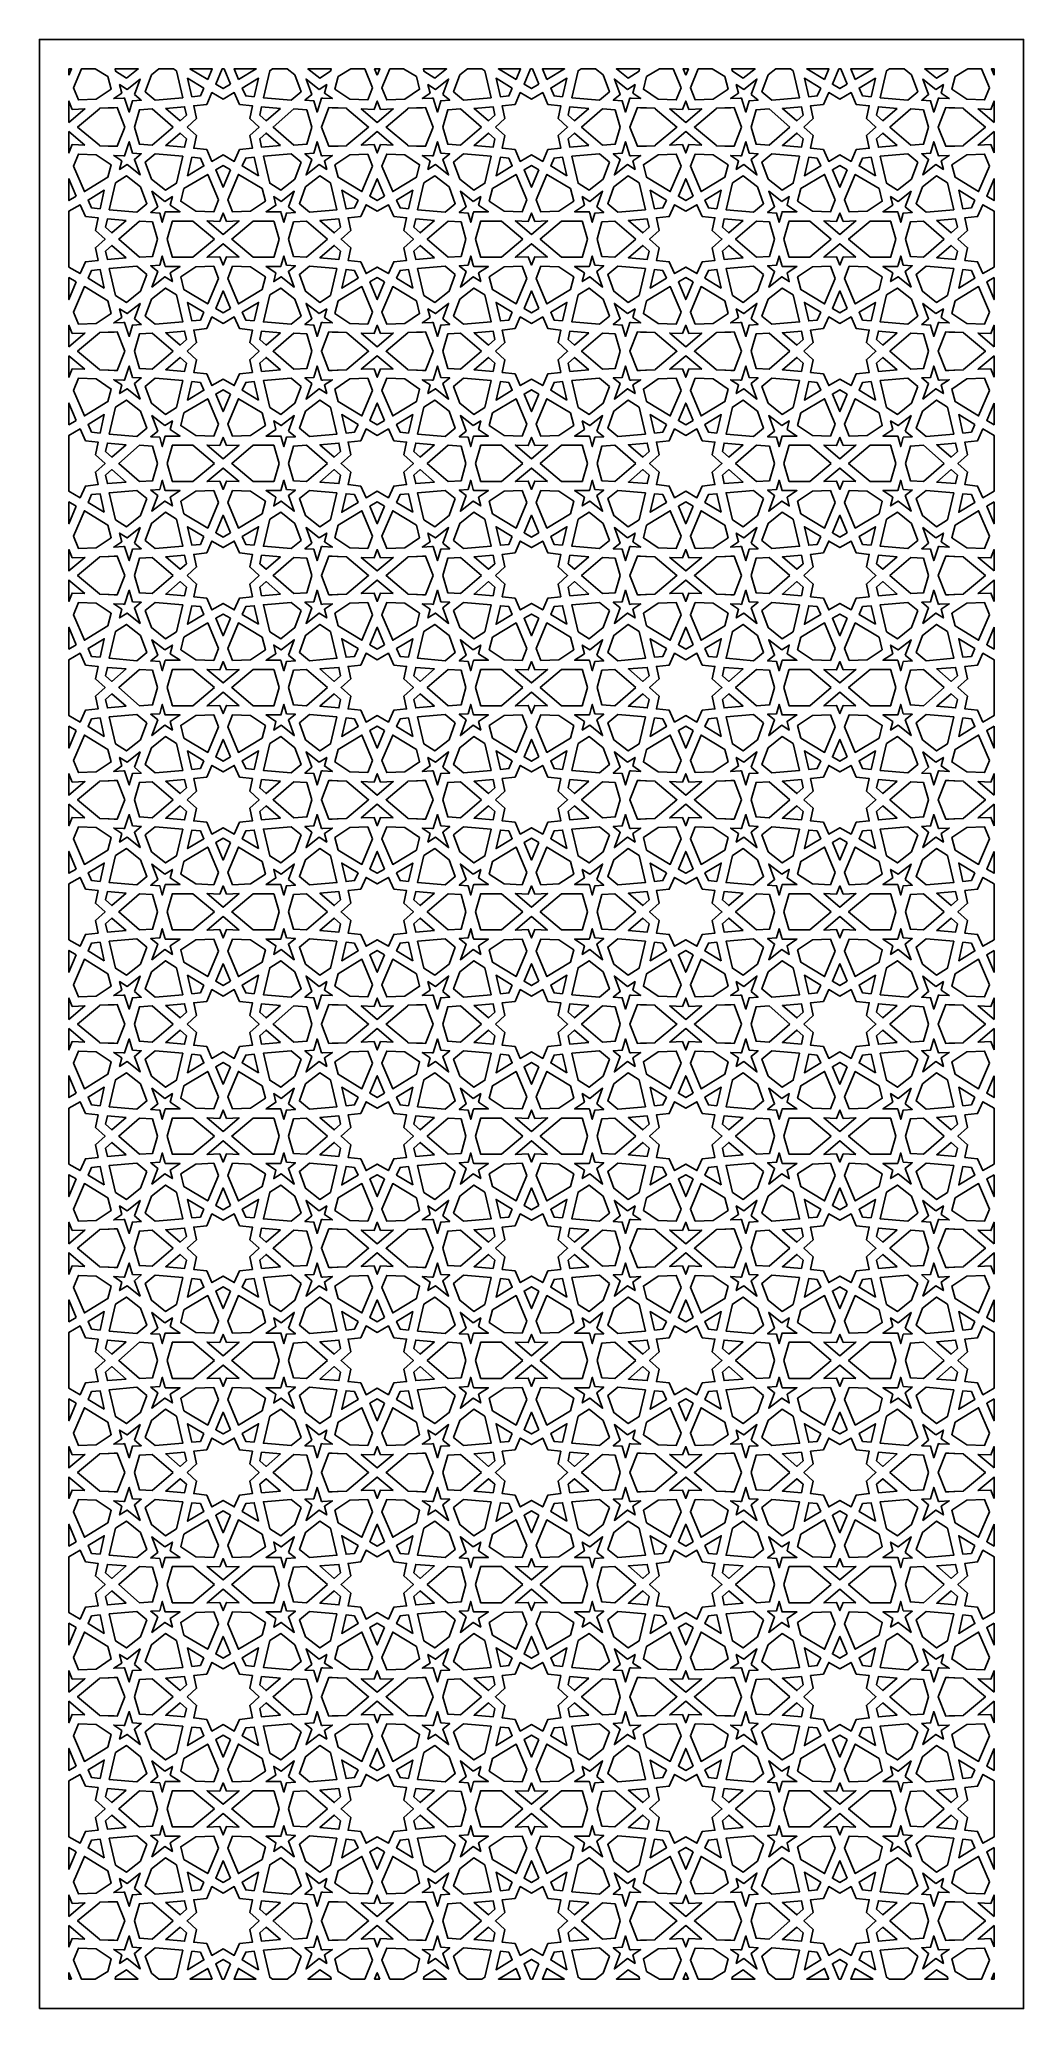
# Model space of a CAD drawing. Extents: x -500 to 500, y -1000 to 1000.
import ezdxf

# ---------------------------------------------------------------- set-up
doc = ezdxf.new("R2010")
doc.units = 0
doc.layers.add('PLAN_1', color=18, linetype='CONTINUOUS')

msp = doc.modelspace()

# ---------------------------------------------------------------- linework, layer by layer
at = {"layer": 'PLAN_1'}
for points in [[(-500, -1000), (500, -1000), (500, 1000), (-500, 1000)], [(-470, 963.6), (-470, 963.6), (-470, 970), (-467.3, 970)], [(-430.3, 962.2), (-427, 949.4), (-442.2, 939.2), (-460.4, 938.5), (-465.3, 950.8), (-457.2, 970), (-443.3, 970)], [(-411.5, 960.7), (-422.6, 967.7), (-423.1, 970), (-399.6, 970)], [(-360.7, 968.1), (-354.3, 940.7), (-382.4, 938.4), (-392.5, 946.8), (-386.2, 963.9), (-378.5, 970), (-363.7, 970)], [(-332.9, 950.6), (-336.4, 942.6), (-345, 941.7), (-349.4, 960.5)], [(-329, 959.2), (-347, 970), (-324.4, 970)], [(-305.8, 954.5), (-313.3, 950.1), (-320.8, 954.5), (-314.3, 970), (-312.4, 970)], [(-297.7, 959.2), (-302.2, 970), (-279.7, 970)], [(-281.7, 941.7), (-290.3, 942.6), (-293.8, 950.6), (-277.3, 960.5)], [(-240.4, 963.9), (-234.1, 946.8), (-244.3, 938.4), (-272.3, 940.7), (-265.9, 968.1), (-263, 970), (-248.2, 970)], [(-204.1, 967.7), (-215.2, 960.7), (-227.1, 970), (-203.5, 970)], [(-161.4, 950.8), (-166.3, 938.5), (-184.5, 939.2), (-199.7, 949.4), (-196.4, 962.2), (-183.4, 970), (-169.5, 970)], [(-156.7, 963.6), (-156.7, 963.6), (-156.7, 963.6), (-159.4, 970), (-154, 970)], [(-116.9, 962.2), (-113.7, 949.4), (-128.8, 939.2), (-147.1, 938.5), (-151.9, 950.8), (-143.8, 970), (-129.9, 970)], [(-98.1, 960.7), (-109.3, 967.7), (-109.8, 970), (-86.3, 970)], [(-47.4, 968.1), (-41, 940.7), (-69, 938.4), (-79.2, 946.8), (-72.9, 963.9), (-65.1, 970), (-50.4, 970)], [(-19.5, 950.6), (-23, 942.6), (-31.6, 941.7), (-36, 960.5)], [(-15.7, 959.2), (-33.6, 970), (-11.1, 970)], [(7.5, 954.5), (0, 950.1), (-7.5, 954.5), (-1, 970), (1, 970)], [(15.7, 959.2), (11.1, 970), (33.6, 970)], [(31.6, 941.7), (23, 942.6), (19.5, 950.6), (36, 960.5)], [(72.9, 963.9), (79.2, 946.8), (69, 938.4), (41, 940.7), (47.4, 968.1), (50.4, 970), (65.1, 970)], [(109.3, 967.7), (98.1, 960.7), (86.3, 970), (109.8, 970)], [(151.9, 950.8), (147.1, 938.5), (128.8, 939.2), (113.7, 949.4), (116.9, 962.2), (129.9, 970), (143.8, 970)], [(156.7, 963.6), (156.7, 963.6), (156.7, 963.6), (154, 970), (159.4, 970)], [(196.4, 962.2), (199.7, 949.4), (184.5, 939.2), (166.3, 938.5), (161.4, 950.8), (169.5, 970), (183.4, 970)], [(215.2, 960.7), (204.1, 967.7), (203.5, 970), (227.1, 970)], [(265.9, 968.1), (272.3, 940.7), (244.3, 938.4), (234.1, 946.8), (240.4, 963.9), (248.2, 970), (263, 970)], [(293.8, 950.6), (290.3, 942.6), (281.7, 941.7), (277.3, 960.5)], [(297.7, 959.2), (279.7, 970), (302.2, 970)], [(320.8, 954.5), (313.3, 950.1), (305.8, 954.5), (312.4, 970), (314.3, 970)], [(329, 959.2), (324.4, 970), (347, 970)], [(345, 941.7), (336.4, 942.6), (332.9, 950.6), (349.4, 960.5)], [(386.2, 963.9), (392.5, 946.8), (382.4, 938.4), (354.3, 940.7), (360.7, 968.1), (363.7, 970), (378.5, 970)], [(422.6, 967.7), (411.5, 960.7), (399.6, 970), (423.1, 970)], [(465.3, 950.8), (460.4, 938.5), (442.2, 939.2), (427, 949.4), (430.3, 962.2), (443.3, 970), (457.2, 970)], [(470, 963.6), (470, 963.6), (467.3, 970), (470, 970)], [(-403.4, 943.9), (-396.5, 938.2), (-405.5, 937.6), (-408.7, 926.1), (-413.4, 940.3), (-414.6, 940.3), (-424.4, 939.9), (-416.3, 945.3), (-418.5, 954.1), (-410.9, 949.2), (-397.7, 959.6)], [(-350, 911), (-340.3, 919.7), (-343.1, 932.6), (-330, 933.9), (-324.7, 945.9), (-313.3, 939.3), (-302, 945.9), (-296.6, 933.9), (-283.6, 932.6), (-286.3, 919.7), (-276.7, 911), (-286.3, 902.3), (-283.6, 889.5), (-296.6, 888.1), (-302, 876.1), (-313.3, 882.7), (-324.7, 876.1), (-330, 888.1), (-343.1, 889.5), (-340.3, 902.3)], [(-215.8, 949.2), (-208.1, 954.1), (-210.4, 945.3), (-202.3, 939.9), (-212, 940.3), (-213.3, 940.3), (-217.9, 926.1), (-221.2, 937.6), (-230.2, 938.2), (-223.2, 943.9), (-229, 959.6)], [(-90.1, 943.9), (-83.1, 938.2), (-92.2, 937.6), (-95.4, 926.1), (-100, 940.3), (-101.3, 940.3), (-111, 939.9), (-103, 945.3), (-105.2, 954.1), (-97.6, 949.2), (-84.3, 959.6)], [(-36.7, 911), (-27, 919.7), (-29.7, 932.6), (-16.7, 933.9), (-11.4, 945.9), (0, 939.3), (11.4, 945.9), (16.7, 933.9), (29.7, 932.6), (27, 919.7), (36.7, 911), (27, 902.3), (29.7, 889.5), (16.7, 888.1), (11.4, 876.1), (0, 882.7), (-11.4, 876.1), (-16.7, 888.1), (-29.7, 889.5), (-27, 902.3)], [(97.6, 949.2), (105.2, 954.1), (103, 945.3), (111, 939.9), (101.3, 940.3), (100, 940.3), (95.4, 926.1), (92.2, 937.6), (83.1, 938.2), (90.1, 943.9), (84.3, 959.6)], [(223.2, 943.9), (230.2, 938.2), (221.2, 937.6), (217.9, 926.1), (213.3, 940.3), (212, 940.3), (202.3, 939.9), (210.4, 945.3), (208.1, 954.1), (215.8, 949.2), (229, 959.6)], [(276.7, 911), (286.3, 919.7), (283.6, 932.6), (296.6, 933.9), (302, 945.9), (313.3, 939.3), (324.7, 945.9), (330, 933.9), (343.1, 932.6), (340.3, 919.7), (350, 911), (340.3, 902.3), (343.1, 889.5), (330, 888.1), (324.7, 876.1), (313.3, 882.7), (302, 876.1), (296.6, 888.1), (283.6, 889.5), (286.3, 902.3)], [(410.9, 949.2), (418.5, 954.1), (416.3, 945.3), (424.4, 939.9), (414.6, 940.3), (413.4, 940.3), (408.7, 926.1), (405.5, 937.6), (396.5, 938.2), (403.4, 943.9), (397.7, 959.6)], [(-466.7, 928.9), (-453.7, 929.4), (-470, 915.7), (-470, 937.4), (-470, 937.4), (-470, 937.4)], [(-413.1, 911), (-420.9, 891.4), (-424, 891.5), (-429.2, 891.7), (-430.2, 891.7), (-438.9, 892), (-439, 892.4), (-461.1, 911), (-461.1, 911), (-461.1, 911), (-439, 929.6), (-438.9, 930), (-430.2, 930.4), (-429.2, 930.4), (-424, 930.6), (-420.9, 930.7)], [(-364.1, 911), (-385.3, 892.7), (-398.4, 893.5), (-403.4, 911), (-398.4, 928.5), (-385.3, 929.3)], [(-350.6, 923.1), (-357, 917.3), (-371.6, 929.9), (-352.4, 931.5)], [(-255, 929.9), (-269.6, 917.3), (-276.1, 923.1), (-274.3, 931.5)], [(-228.2, 928.5), (-223.3, 911), (-228.2, 893.5), (-241.4, 892.7), (-262.5, 911), (-241.4, 929.3)], [(-202.6, 930.6), (-197.4, 930.4), (-196.5, 930.4), (-187.8, 930), (-187.6, 929.6), (-165.6, 911), (-187.6, 892.4), (-187.8, 892), (-196.5, 891.7), (-197.4, 891.7), (-202.6, 891.5), (-205.8, 891.4), (-213.5, 911), (-205.8, 930.7)], [(-153.3, 928.9), (-140.4, 929.4), (-156.7, 915.7), (-172.9, 929.4), (-160, 928.9), (-156.7, 937.4), (-156.7, 937.4), (-156.7, 937.4), (-156.7, 937.4), (-156.7, 937.4)], [(-99.8, 911), (-107.6, 891.4), (-110.7, 891.5), (-115.9, 891.7), (-116.8, 891.7), (-125.6, 892), (-125.7, 892.4), (-147.7, 911), (-147.7, 911), (-147.7, 911), (-125.7, 929.6), (-125.6, 930), (-116.8, 930.4), (-115.9, 930.4), (-110.7, 930.6), (-107.6, 930.7)], [(-50.8, 911), (-72, 892.7), (-85.1, 893.5), (-90.1, 911), (-85.1, 928.5), (-72, 929.3)], [(-37.3, 923.1), (-43.7, 917.3), (-58.3, 929.9), (-39.1, 931.5)], [(58.3, 929.9), (43.7, 917.3), (37.3, 923.1), (39.1, 931.5)], [(85.1, 928.5), (90.1, 911), (85.1, 893.5), (72, 892.7), (50.8, 911), (72, 929.3)], [(110.7, 930.6), (115.9, 930.4), (116.8, 930.4), (125.6, 930), (125.7, 929.6), (147.7, 911), (125.7, 892.4), (125.6, 892), (116.8, 891.7), (115.9, 891.7), (110.7, 891.5), (107.6, 891.4), (99.8, 911), (107.6, 930.7)], [(160, 928.9), (172.9, 929.4), (156.7, 915.7), (140.4, 929.4), (153.3, 928.9), (156.7, 937.4), (156.7, 937.4), (156.7, 937.4), (156.7, 937.4), (156.7, 937.4)], [(213.5, 911), (205.8, 891.4), (202.6, 891.5), (197.4, 891.7), (196.5, 891.7), (187.8, 892), (187.6, 892.4), (165.6, 911), (165.6, 911), (165.6, 911), (187.6, 929.6), (187.8, 930), (196.5, 930.4), (197.4, 930.4), (202.6, 930.6), (205.8, 930.7)], [(262.5, 911), (241.4, 892.7), (228.2, 893.5), (223.3, 911), (228.2, 928.5), (241.4, 929.3)], [(276.1, 923.1), (269.6, 917.3), (255, 929.9), (274.3, 931.5)], [(371.6, 929.9), (357, 917.3), (350.6, 923.1), (352.4, 931.5)], [(398.4, 928.5), (403.4, 911), (398.4, 893.5), (385.3, 892.7), (364.1, 911), (385.3, 929.3)], [(424, 930.6), (429.2, 930.4), (430.2, 930.4), (438.9, 930), (439, 929.6), (461.1, 911), (439, 892.4), (438.9, 892), (430.2, 891.7), (429.2, 891.7), (424, 891.5), (420.9, 891.4), (413.1, 911), (420.9, 930.7)], [(470, 915.7), (453.7, 929.4), (466.7, 928.9), (470, 937.4), (470, 937.4), (470, 937.4)], [(-453.7, 892.6), (-466.7, 893.1), (-470, 884.7), (-470, 884.7), (-470, 884.7), (-470, 906.4)], [(-350.6, 899), (-352.4, 890.5), (-371.6, 892.2), (-357, 904.8)], [(-255, 892.2), (-274.3, 890.5), (-276.1, 899), (-269.6, 904.8)], [(-140.4, 892.6), (-153.3, 893.1), (-156.7, 884.7), (-156.7, 884.7), (-156.7, 884.7), (-156.7, 884.7), (-156.7, 884.7), (-160, 893.1), (-172.9, 892.6), (-156.7, 906.4)], [(-37.3, 899), (-39.1, 890.5), (-58.3, 892.2), (-43.7, 904.8)], [(58.3, 892.2), (39.1, 890.5), (37.3, 899), (43.7, 904.8)], [(172.9, 892.6), (160, 893.1), (156.7, 884.7), (156.7, 884.7), (156.7, 884.7), (156.7, 884.7), (156.7, 884.7), (153.3, 893.1), (140.4, 892.6), (156.7, 906.4)], [(276.1, 899), (274.3, 890.5), (255, 892.2), (269.6, 904.8)], [(371.6, 892.2), (352.4, 890.5), (350.6, 899), (357, 904.8)], [(470, 884.7), (470, 884.7), (470, 884.7), (466.7, 893.1), (453.7, 892.6), (470, 906.4)], [(-442.2, 882.8), (-427, 872.7), (-430.3, 859.9), (-454.3, 845.4), (-465.3, 871.3), (-460.4, 883.5)], [(-405.5, 884.4), (-396.5, 883.9), (-403.4, 878.1), (-397.7, 862.4), (-410.9, 872.8), (-418.5, 868), (-416.3, 876.7), (-424.4, 882.2), (-414.6, 881.8), (-413.4, 881.7), (-408.7, 896)], [(-354.3, 881.3), (-360.7, 853.9), (-371.9, 846.9), (-386.2, 858.2), (-392.5, 875.3), (-382.4, 883.7)], [(-336.4, 879.4), (-332.9, 871.5), (-349.4, 861.5), (-345, 880.3)], [(-277.3, 861.5), (-293.8, 871.5), (-290.3, 879.4), (-281.7, 880.3)], [(-234.1, 875.3), (-240.4, 858.2), (-254.8, 846.9), (-265.9, 853.9), (-272.3, 881.3), (-244.3, 883.7)], [(-213.3, 881.7), (-212, 881.8), (-202.3, 882.2), (-210.4, 876.7), (-208.1, 868), (-215.8, 872.8), (-229, 862.4), (-223.2, 878.1), (-230.2, 883.9), (-221.2, 884.4), (-217.9, 896)], [(-161.4, 871.3), (-172.3, 845.4), (-196.4, 859.9), (-199.7, 872.7), (-184.5, 882.8), (-166.3, 883.5)], [(-128.8, 882.8), (-113.7, 872.7), (-116.9, 859.9), (-141, 845.4), (-151.9, 871.3), (-147.1, 883.5)], [(-92.2, 884.4), (-83.1, 883.9), (-90.1, 878.1), (-84.3, 862.4), (-97.6, 872.8), (-105.2, 868), (-103, 876.7), (-111, 882.2), (-101.3, 881.8), (-100, 881.7), (-95.4, 896)], [(-41, 881.3), (-47.4, 853.9), (-58.5, 846.9), (-72.9, 858.2), (-79.2, 875.3), (-69, 883.7)], [(-23, 879.4), (-19.5, 871.5), (-36, 861.5), (-31.6, 880.3)], [(36, 861.5), (19.5, 871.5), (23, 879.4), (31.6, 880.3)], [(79.2, 875.3), (72.9, 858.2), (58.5, 846.9), (47.4, 853.9), (41, 881.3), (69, 883.7)], [(100, 881.7), (101.3, 881.8), (111, 882.2), (103, 876.7), (105.2, 868), (97.6, 872.8), (84.3, 862.4), (90.1, 878.1), (83.1, 883.9), (92.2, 884.4), (95.4, 896)], [(151.9, 871.3), (141, 845.4), (116.9, 859.9), (113.7, 872.7), (128.8, 882.8), (147.1, 883.5)], [(184.5, 882.8), (199.7, 872.7), (196.4, 859.9), (172.3, 845.4), (161.4, 871.3), (166.3, 883.5)], [(221.2, 884.4), (230.2, 883.9), (223.2, 878.1), (229, 862.4), (215.8, 872.8), (208.1, 868), (210.4, 876.7), (202.3, 882.2), (212, 881.8), (213.3, 881.7), (217.9, 896)], [(272.3, 881.3), (265.9, 853.9), (254.8, 846.9), (240.4, 858.2), (234.1, 875.3), (244.3, 883.7)], [(290.3, 879.4), (293.8, 871.5), (277.3, 861.5), (281.7, 880.3)], [(349.4, 861.5), (332.9, 871.5), (336.4, 879.4), (345, 880.3)], [(392.5, 875.3), (386.2, 858.2), (371.9, 846.9), (360.7, 853.9), (354.3, 881.3), (382.4, 883.7)], [(413.4, 881.7), (414.6, 881.8), (424.4, 882.2), (416.3, 876.7), (418.5, 868), (410.9, 872.8), (397.7, 862.4), (403.4, 878.1), (396.5, 883.9), (405.5, 884.4), (408.7, 896)], [(465.3, 871.3), (454.3, 845.4), (430.3, 859.9), (427, 872.7), (442.2, 882.8), (460.4, 883.5)], [(-397.1, 850.1), (-390.8, 833), (-401, 824.6), (-429, 826.9), (-422.6, 854.3), (-411.5, 861.4)], [(-318.1, 837), (-322.9, 824.7), (-341.2, 825.4), (-356.4, 835.6), (-353.1, 848.4), (-329, 862.9)], [(-305.8, 867.6), (-313.3, 849.8), (-313.3, 849.8), (-313.3, 849.8), (-320.8, 867.6), (-313.3, 871.9)], [(-273.6, 848.4), (-270.3, 835.6), (-285.5, 825.4), (-303.7, 824.7), (-308.6, 837), (-297.7, 862.9)], [(-204.1, 854.3), (-197.7, 826.9), (-225.7, 824.6), (-235.8, 833), (-229.6, 850.1), (-215.2, 861.4)], [(-83.8, 850.1), (-77.5, 833), (-87.6, 824.6), (-115.7, 826.9), (-109.3, 854.3), (-98.1, 861.4)], [(-4.7, 837), (-9.6, 824.7), (-27.8, 825.4), (-43, 835.6), (-39.7, 848.4), (-15.7, 862.9)], [(7.5, 867.6), (0, 849.8), (0, 849.8), (0, 849.8), (-7.5, 867.6), (0, 871.9)], [(39.7, 848.4), (43, 835.6), (27.8, 825.4), (9.6, 824.7), (4.7, 837), (15.7, 862.9)], [(109.3, 854.3), (115.7, 826.9), (87.6, 824.6), (77.5, 833), (83.8, 850.1), (98.1, 861.4)], [(229.6, 850.1), (235.8, 833), (225.7, 824.6), (197.7, 826.9), (204.1, 854.3), (215.2, 861.4)], [(308.6, 837), (303.7, 824.7), (285.5, 825.4), (270.3, 835.6), (273.6, 848.4), (297.7, 862.9)], [(320.8, 867.6), (313.3, 849.8), (313.3, 849.8), (313.3, 849.8), (305.8, 867.6), (313.3, 871.9)], [(353.1, 848.4), (356.4, 835.6), (341.2, 825.4), (322.9, 824.7), (318.1, 837), (329, 862.9)], [(422.6, 854.3), (429, 826.9), (401, 824.6), (390.8, 833), (397.1, 850.1), (411.5, 861.4)], [(-462.5, 840.7), (-470, 836.3), (-470, 836.3), (-470, 858.4), (-470, 858.5)], [(-438.4, 827.9), (-447, 828.9), (-450.5, 836.8), (-434, 846.7)], [(-372.4, 835.4), (-364.8, 840.3), (-367, 831.5), (-357.1, 824.9), (-372.1, 824.9), (-372.4, 823.6), (-375.1, 814.3), (-377.7, 823.6), (-386.8, 824.2), (-379.8, 830), (-385.6, 845.8)], [(-246.9, 830), (-239.9, 824.2), (-249, 823.6), (-251.6, 814.3), (-254.3, 823.6), (-254.6, 824.9), (-269.6, 824.9), (-259.6, 831.5), (-261.9, 840.3), (-254.2, 835.4), (-241.1, 845.8)], [(-176.2, 836.8), (-179.7, 828.9), (-188.3, 827.9), (-192.7, 846.7)], [(-149.2, 840.7), (-156.7, 836.3), (-156.7, 836.3), (-156.7, 836.3), (-164.2, 840.7), (-156.7, 858.5), (-156.7, 858.4), (-156.7, 858.5)], [(-125, 827.9), (-133.6, 828.9), (-137.1, 836.8), (-120.6, 846.7)], [(-59.1, 835.4), (-51.5, 840.3), (-53.7, 831.5), (-43.8, 824.9), (-58.7, 824.9), (-59.1, 823.6), (-61.7, 814.3), (-64.4, 823.6), (-73.4, 824.2), (-66.4, 830), (-72.2, 845.8)], [(66.4, 830), (73.4, 824.2), (64.4, 823.6), (61.7, 814.3), (59.1, 823.6), (58.7, 824.9), (43.8, 824.9), (53.7, 831.5), (51.5, 840.3), (59.1, 835.4), (72.2, 845.8)], [(137.1, 836.8), (133.6, 828.9), (125, 827.9), (120.6, 846.7)], [(164.2, 840.7), (156.7, 836.3), (156.7, 836.3), (156.7, 836.3), (149.2, 840.7), (156.7, 858.5), (156.7, 858.4), (156.7, 858.5)], [(188.3, 827.9), (179.7, 828.9), (176.2, 836.8), (192.7, 846.7)], [(254.2, 835.4), (261.9, 840.3), (259.6, 831.5), (269.6, 824.9), (254.6, 824.9), (254.3, 823.6), (251.6, 814.3), (249, 823.6), (239.9, 824.2), (246.9, 830), (241.1, 845.8)], [(379.8, 830), (386.8, 824.2), (377.7, 823.6), (375.1, 814.3), (372.4, 823.6), (372.1, 824.9), (357.1, 824.9), (367, 831.5), (364.8, 840.3), (372.4, 835.4), (385.6, 845.8)], [(450.5, 836.8), (447, 828.9), (438.4, 827.9), (434, 846.7)], [(470, 858.4), (470, 836.3), (470, 836.3), (462.5, 840.7), (470, 858.5)], [(-453.3, 820.1), (-440.3, 818.8), (-443, 805.9), (-433.2, 797.2), (-433.2, 797.1), (-433.2, 797.1), (-433.2, 797.1), (-433.2, 797.1), (-443, 788.4), (-440.3, 775.5), (-453.3, 774.2), (-458.6, 762.2), (-470, 768.7), (-470, 768.7), (-470, 825.6), (-470, 825.6), (-458.6, 832.1)], [(-310, 815.2), (-297.1, 815.6), (-313.3, 801.9), (-313.3, 801.9), (-313.3, 801.9), (-313.3, 801.9), (-313.3, 801.9), (-313.3, 801.9), (-313.3, 801.9), (-313.3, 801.9), (-313.3, 801.9), (-329.6, 815.6), (-316.7, 815.2), (-313.3, 823.6), (-313.3, 823.6), (-313.3, 823.6), (-313.3, 823.6), (-313.3, 823.6)], [(-140, 820.1), (-126.9, 818.8), (-129.7, 805.9), (-119.9, 797.2), (-119.9, 797.1), (-119.9, 797.1), (-119.9, 797.1), (-119.9, 797.1), (-129.7, 788.4), (-126.9, 775.5), (-140, 774.2), (-145.3, 762.2), (-156.7, 768.7), (-156.7, 768.7), (-156.7, 768.7), (-168, 762.2), (-173.4, 774.2), (-186.4, 775.5), (-183.7, 788.4), (-193.4, 797.1), (-193.4, 797.1), (-193.4, 797.1), (-193.4, 797.1), (-193.4, 797.2), (-183.7, 805.9), (-186.4, 818.8), (-173.4, 820.1), (-168, 832.1), (-156.7, 825.6), (-156.7, 825.6), (-156.7, 825.6), (-145.3, 832.1)], [(3.3, 815.2), (16.3, 815.6), (0, 801.9), (0, 801.9), (0, 801.9), (0, 801.9), (0, 801.9), (0, 801.9), (0, 801.9), (0, 801.9), (0, 801.9), (-16.3, 815.6), (-3.3, 815.2), (0, 823.6), (0, 823.6), (0, 823.6), (0, 823.6), (0, 823.6)], [(173.4, 820.1), (186.4, 818.8), (183.7, 805.9), (193.4, 797.2), (193.4, 797.1), (193.4, 797.1), (193.4, 797.1), (193.4, 797.1), (183.7, 788.4), (186.4, 775.5), (173.4, 774.2), (168, 762.2), (156.7, 768.7), (156.7, 768.7), (156.7, 768.7), (145.3, 762.2), (140, 774.2), (126.9, 775.5), (129.7, 788.4), (119.9, 797.1), (119.9, 797.1), (119.9, 797.1), (119.9, 797.1), (119.9, 797.2), (129.7, 805.9), (126.9, 818.8), (140, 820.1), (145.3, 832.1), (156.7, 825.6), (156.7, 825.6), (156.7, 825.6), (168, 832.1)], [(316.7, 815.2), (329.6, 815.6), (313.3, 801.9), (313.3, 801.9), (313.3, 801.9), (313.3, 801.9), (313.3, 801.9), (313.3, 801.9), (313.3, 801.9), (313.3, 801.9), (313.3, 801.9), (297.1, 815.6), (310, 815.2), (313.3, 823.6), (313.3, 823.6), (313.3, 823.6), (313.3, 823.6), (313.3, 823.6)], [(470, 825.6), (470, 825.6), (470, 768.7), (470, 768.7), (458.6, 762.2), (453.3, 774.2), (440.3, 775.5), (443, 788.4), (433.2, 797.1), (433.2, 797.1), (433.2, 797.1), (433.2, 797.1), (433.2, 797.2), (443, 805.9), (440.3, 818.8), (453.3, 820.1), (458.6, 832.1)], [(-411.7, 816.1), (-426.3, 803.5), (-432.7, 809.3), (-430.9, 817.7)], [(-384.9, 814.7), (-379.9, 797.1), (-384.9, 779.6), (-398.1, 778.8), (-419.3, 797.1), (-398.1, 815.5)], [(-322.2, 797.1), (-344, 778.8), (-365, 778.8), (-365.2, 779.6), (-370.2, 797.1), (-365.2, 814.7), (-365, 815.5), (-344, 815.5)], [(-261.7, 815.5), (-261.4, 814.7), (-256.5, 797.1), (-261.4, 779.6), (-261.7, 778.8), (-282.7, 778.8), (-304.5, 797.1), (-282.7, 815.5)], [(-207.4, 797.1), (-228.6, 778.8), (-241.8, 779.6), (-246.8, 797.1), (-241.8, 814.7), (-228.6, 815.5)], [(-193.9, 809.3), (-200.4, 803.5), (-215, 816.1), (-195.7, 817.7)], [(-98.4, 816.1), (-113, 803.5), (-119.4, 809.3), (-117.6, 817.7)], [(-71.6, 814.7), (-66.6, 797.1), (-71.6, 779.6), (-84.7, 778.8), (-106, 797.1), (-84.7, 815.5)], [(-8.9, 797.1), (-30.6, 778.8), (-51.7, 778.8), (-51.9, 779.6), (-56.9, 797.1), (-51.9, 814.7), (-51.7, 815.5), (-30.6, 815.5)], [(51.7, 815.5), (51.9, 814.7), (56.9, 797.1), (51.9, 779.6), (51.7, 778.8), (30.6, 778.8), (8.9, 797.1), (30.6, 815.5)], [(106, 797.1), (84.7, 778.8), (71.6, 779.6), (66.6, 797.1), (71.6, 814.7), (84.7, 815.5)], [(119.4, 809.3), (113, 803.5), (98.4, 816.1), (117.6, 817.7)], [(215, 816.1), (200.4, 803.5), (193.9, 809.3), (195.7, 817.7)], [(241.8, 814.7), (246.8, 797.1), (241.8, 779.6), (228.6, 778.8), (207.4, 797.1), (228.6, 815.5)], [(304.5, 797.1), (282.7, 778.8), (261.7, 778.8), (261.4, 779.6), (256.5, 797.1), (261.4, 814.7), (261.7, 815.5), (282.7, 815.5)], [(365, 815.5), (365.2, 814.7), (370.2, 797.1), (365.2, 779.6), (365, 778.8), (344, 778.8), (322.2, 797.1), (344, 815.5)], [(419.3, 797.1), (398.1, 778.8), (384.9, 779.6), (379.9, 797.1), (384.9, 814.7), (398.1, 815.5)], [(432.7, 809.3), (426.3, 803.5), (411.7, 816.1), (430.9, 817.7)], [(-411.7, 778.2), (-430.9, 776.6), (-432.7, 785), (-426.3, 790.8)], [(-372.4, 770.7), (-372.1, 769.4), (-357.1, 769.4), (-367, 762.8), (-364.8, 754), (-372.4, 758.9), (-385.6, 748.5), (-379.8, 764.3), (-386.8, 770.1), (-377.7, 770.7), (-375.1, 780)], [(-297.1, 778.7), (-310, 779.1), (-313.3, 770.7), (-313.3, 770.7), (-313.3, 770.7), (-313.3, 770.7), (-313.3, 770.7), (-316.7, 779.1), (-329.6, 778.7), (-313.3, 792.4), (-313.3, 792.4), (-313.3, 792.4), (-313.3, 792.4), (-313.3, 792.4), (-313.3, 792.4), (-313.3, 792.4), (-313.3, 792.4), (-313.3, 792.4)], [(-249, 770.7), (-239.9, 770.1), (-246.9, 764.3), (-241.1, 748.5), (-254.2, 758.9), (-261.9, 754), (-259.6, 762.8), (-269.6, 769.4), (-254.6, 769.4), (-254.3, 770.7), (-251.6, 780)], [(-193.9, 785), (-195.7, 776.6), (-215, 778.2), (-200.4, 790.8)], [(-98.4, 778.2), (-117.6, 776.6), (-119.4, 785), (-113, 790.8)], [(-59.1, 770.7), (-58.7, 769.4), (-43.8, 769.4), (-53.7, 762.8), (-51.5, 754), (-59.1, 758.9), (-72.2, 748.5), (-66.4, 764.3), (-73.4, 770.1), (-64.4, 770.7), (-61.7, 780)], [(16.3, 778.7), (3.3, 779.1), (0, 770.7), (0, 770.7), (0, 770.7), (0, 770.7), (0, 770.7), (-3.3, 779.1), (-16.3, 778.7), (0, 792.4), (0, 792.4), (0, 792.4), (0, 792.4), (0, 792.4), (0, 792.4), (0, 792.4), (0, 792.4), (0, 792.4)], [(64.4, 770.7), (73.4, 770.1), (66.4, 764.3), (72.2, 748.5), (59.1, 758.9), (51.5, 754), (53.7, 762.8), (43.8, 769.4), (58.7, 769.4), (59.1, 770.7), (61.7, 780)], [(119.4, 785), (117.6, 776.6), (98.4, 778.2), (113, 790.8)], [(215, 778.2), (195.7, 776.6), (193.9, 785), (200.4, 790.8)], [(254.3, 770.7), (254.6, 769.4), (269.6, 769.4), (259.6, 762.8), (261.9, 754), (254.2, 758.9), (241.1, 748.5), (246.9, 764.3), (239.9, 770.1), (249, 770.7), (251.6, 780)], [(329.6, 778.7), (316.7, 779.1), (313.3, 770.7), (313.3, 770.7), (313.3, 770.7), (313.3, 770.7), (313.3, 770.7), (310, 779.1), (297.1, 778.7), (313.3, 792.4), (313.3, 792.4), (313.3, 792.4), (313.3, 792.4), (313.3, 792.4), (313.3, 792.4), (313.3, 792.4), (313.3, 792.4), (313.3, 792.4)], [(377.7, 770.7), (386.8, 770.1), (379.8, 764.3), (385.6, 748.5), (372.4, 758.9), (364.8, 754), (367, 762.8), (357.1, 769.4), (372.1, 769.4), (372.4, 770.7), (375.1, 780)], [(432.7, 785), (430.9, 776.6), (411.7, 778.2), (426.3, 790.8)], [(-434, 747.5), (-450.5, 757.5), (-447, 765.4), (-438.4, 766.3)], [(-390.8, 761.3), (-397.1, 744.2), (-411.5, 732.9), (-422.6, 740), (-429, 767.3), (-401, 769.7)], [(-318.1, 757.3), (-329, 731.4), (-353.1, 745.9), (-356.4, 758.7), (-341.2, 768.9), (-322.9, 769.6)], [(-285.5, 768.9), (-270.3, 758.7), (-273.6, 745.9), (-297.7, 731.4), (-308.6, 757.3), (-303.7, 769.6)], [(-197.7, 767.3), (-204.1, 740), (-215.2, 732.9), (-229.6, 744.2), (-235.8, 761.3), (-225.7, 769.7)], [(-179.7, 765.4), (-176.2, 757.5), (-192.7, 747.5), (-188.3, 766.3)], [(-120.6, 747.5), (-137.1, 757.5), (-133.6, 765.4), (-125, 766.3)], [(-77.5, 761.3), (-83.8, 744.2), (-98.1, 732.9), (-109.3, 740), (-115.7, 767.3), (-87.6, 769.7)], [(-4.7, 757.3), (-15.7, 731.4), (-39.7, 745.9), (-43, 758.7), (-27.8, 768.9), (-9.6, 769.6)], [(27.8, 768.9), (43, 758.7), (39.7, 745.9), (15.7, 731.4), (4.7, 757.3), (9.6, 769.6)], [(115.7, 767.3), (109.3, 740), (98.1, 732.9), (83.8, 744.2), (77.5, 761.3), (87.6, 769.7)], [(133.6, 765.4), (137.1, 757.5), (120.6, 747.5), (125, 766.3)], [(192.7, 747.5), (176.2, 757.5), (179.7, 765.4), (188.3, 766.3)], [(235.8, 761.3), (229.6, 744.2), (215.2, 732.9), (204.1, 740), (197.7, 767.3), (225.7, 769.7)], [(308.6, 757.3), (297.7, 731.4), (273.6, 745.9), (270.3, 758.7), (285.5, 768.9), (303.7, 769.6)], [(341.2, 768.9), (356.4, 758.7), (353.1, 745.9), (329, 731.4), (318.1, 757.3), (322.9, 769.6)], [(429, 767.3), (422.6, 740), (411.5, 732.9), (397.1, 744.2), (390.8, 761.3), (401, 769.7)], [(447, 765.4), (450.5, 757.5), (434, 747.5), (438.4, 766.3)], [(-462.5, 753.6), (-470, 735.8), (-470, 735.8), (-470, 758), (-470, 758)], [(-430.3, 734.4), (-427, 721.6), (-442.2, 711.5), (-460.4, 710.8), (-465.3, 723), (-454.3, 748.9)], [(-360.7, 740.4), (-354.3, 713), (-382.4, 710.6), (-392.5, 719), (-386.2, 736.1), (-371.9, 747.4)], [(-305.8, 726.7), (-313.3, 722.4), (-320.8, 726.7), (-313.3, 744.5), (-313.3, 744.5), (-313.3, 744.5)], [(-240.4, 736.1), (-234.1, 719), (-244.3, 710.6), (-272.3, 713), (-265.9, 740.4), (-254.8, 747.4)], [(-161.4, 723), (-166.3, 710.8), (-184.5, 711.5), (-199.7, 721.6), (-196.4, 734.4), (-172.3, 748.9)], [(-149.2, 753.6), (-156.7, 735.8), (-156.7, 735.8), (-156.7, 735.8), (-164.2, 753.6), (-156.7, 758), (-156.7, 758), (-156.7, 758)], [(-116.9, 734.4), (-113.7, 721.6), (-128.8, 711.5), (-147.1, 710.8), (-151.9, 723), (-141, 748.9)], [(-47.4, 740.4), (-41, 713), (-69, 710.6), (-79.2, 719), (-72.9, 736.1), (-58.5, 747.4)], [(7.5, 726.7), (0, 722.4), (-7.5, 726.7), (0, 744.5), (0, 744.5), (0, 744.5)], [(72.9, 736.1), (79.2, 719), (69, 710.6), (41, 713), (47.4, 740.4), (58.5, 747.4)], [(151.9, 723), (147.1, 710.8), (128.8, 711.5), (113.7, 721.6), (116.9, 734.4), (141, 748.9)], [(164.2, 753.6), (156.7, 735.8), (156.7, 735.8), (156.7, 735.8), (149.2, 753.6), (156.7, 758), (156.7, 758), (156.7, 758)], [(196.4, 734.4), (199.7, 721.6), (184.5, 711.5), (166.3, 710.8), (161.4, 723), (172.3, 748.9)], [(265.9, 740.4), (272.3, 713), (244.3, 710.6), (234.1, 719), (240.4, 736.1), (254.8, 747.4)], [(320.8, 726.7), (313.3, 722.4), (305.8, 726.7), (313.3, 744.5), (313.3, 744.5), (313.3, 744.5)], [(386.2, 736.1), (392.5, 719), (382.4, 710.6), (354.3, 713), (360.7, 740.4), (371.9, 747.4)], [(465.3, 723), (460.4, 710.8), (442.2, 711.5), (427, 721.6), (430.3, 734.4), (454.3, 748.9)], [(470, 758), (470, 735.8), (470, 735.8), (462.5, 753.6), (470, 758)], [(-403.4, 716.2), (-396.5, 710.4), (-405.5, 709.9), (-408.7, 698.3), (-413.4, 712.6), (-414.6, 712.5), (-424.4, 712.1), (-416.3, 717.6), (-418.5, 726.3), (-410.9, 721.5), (-397.7, 731.9)], [(-332.9, 722.8), (-336.4, 714.9), (-345, 714), (-349.4, 732.8)], [(-281.7, 714), (-290.3, 714.9), (-293.8, 722.8), (-277.3, 732.8)], [(-215.8, 721.5), (-208.1, 726.3), (-210.4, 717.6), (-202.3, 712.1), (-212, 712.5), (-213.3, 712.6), (-217.9, 698.3), (-221.2, 709.9), (-230.2, 710.4), (-223.2, 716.2), (-229, 731.9)], [(-90.1, 716.2), (-83.1, 710.4), (-92.2, 709.9), (-95.4, 698.3), (-100, 712.6), (-101.3, 712.5), (-111, 712.1), (-103, 717.6), (-105.2, 726.3), (-97.6, 721.5), (-84.3, 731.9)], [(-19.5, 722.8), (-23, 714.9), (-31.6, 714), (-36, 732.8)], [(31.6, 714), (23, 714.9), (19.5, 722.8), (36, 732.8)], [(97.6, 721.5), (105.2, 726.3), (103, 717.6), (111, 712.1), (101.3, 712.5), (100, 712.6), (95.4, 698.3), (92.2, 709.9), (83.1, 710.4), (90.1, 716.2), (84.3, 731.9)], [(223.2, 716.2), (230.2, 710.4), (221.2, 709.9), (217.9, 698.3), (213.3, 712.6), (212, 712.5), (202.3, 712.1), (210.4, 717.6), (208.1, 726.3), (215.8, 721.5), (229, 731.9)], [(293.8, 722.8), (290.3, 714.9), (281.7, 714), (277.3, 732.8)], [(345, 714), (336.4, 714.9), (332.9, 722.8), (349.4, 732.8)], [(410.9, 721.5), (418.5, 726.3), (416.3, 717.6), (424.4, 712.1), (414.6, 712.5), (413.4, 712.6), (408.7, 698.3), (405.5, 709.9), (396.5, 710.4), (403.4, 716.2), (397.7, 731.9)], [(-466.7, 701.2), (-453.7, 701.7), (-470, 687.9), (-470, 709.6), (-470, 709.6), (-470, 709.6)], [(-413.1, 683.3), (-420.9, 663.6), (-424, 663.7), (-429.2, 663.9), (-430.2, 663.9), (-438.9, 664.3), (-439, 664.7), (-461.1, 683.3), (-461.1, 683.3), (-461.1, 683.3), (-439, 701.9), (-438.9, 702.2), (-430.2, 702.6), (-429.2, 702.6), (-424, 702.8), (-420.9, 702.9)], [(-364.1, 683.3), (-385.3, 665), (-398.4, 665.8), (-403.4, 683.3), (-398.4, 700.8), (-385.3, 701.6)], [(-350.6, 695.3), (-357, 689.5), (-371.6, 702.1), (-352.4, 703.8)], [(-350, 683.3), (-340.3, 692), (-343.1, 704.8), (-330, 706.2), (-324.7, 718.2), (-313.3, 711.6), (-302, 718.2), (-296.6, 706.2), (-283.6, 704.8), (-286.3, 692), (-276.7, 683.3), (-286.3, 674.6), (-283.6, 661.7), (-296.6, 660.4), (-302, 648.4), (-313.3, 654.9), (-324.7, 648.4), (-330, 660.4), (-343.1, 661.7), (-340.3, 674.6)], [(-255, 702.1), (-269.6, 689.5), (-276.1, 695.3), (-274.3, 703.8)], [(-228.2, 700.8), (-223.3, 683.3), (-228.2, 665.8), (-241.4, 665), (-262.5, 683.3), (-241.4, 701.6)], [(-202.6, 702.8), (-197.4, 702.6), (-196.5, 702.6), (-187.8, 702.2), (-187.6, 701.9), (-165.6, 683.3), (-187.6, 664.7), (-187.8, 664.3), (-196.5, 663.9), (-197.4, 663.9), (-202.6, 663.7), (-205.8, 663.6), (-213.5, 683.3), (-205.8, 702.9)], [(-153.3, 701.2), (-140.4, 701.7), (-156.7, 687.9), (-172.9, 701.7), (-160, 701.2), (-156.7, 709.6), (-156.7, 709.6), (-156.7, 709.6), (-156.7, 709.6), (-156.7, 709.6)], [(-99.8, 683.3), (-107.6, 663.6), (-110.7, 663.7), (-115.9, 663.9), (-116.8, 663.9), (-125.6, 664.3), (-125.7, 664.7), (-147.7, 683.3), (-147.7, 683.3), (-147.7, 683.3), (-125.7, 701.9), (-125.6, 702.2), (-116.8, 702.6), (-115.9, 702.6), (-110.7, 702.8), (-107.6, 702.9)], [(-50.8, 683.3), (-72, 665), (-85.1, 665.8), (-90.1, 683.3), (-85.1, 700.8), (-72, 701.6)], [(-37.3, 695.3), (-43.7, 689.5), (-58.3, 702.1), (-39.1, 703.8)], [(-36.7, 683.3), (-27, 692), (-29.7, 704.8), (-16.7, 706.2), (-11.4, 718.2), (0, 711.6), (11.4, 718.2), (16.7, 706.2), (29.7, 704.8), (27, 692), (36.7, 683.3), (27, 674.6), (29.7, 661.7), (16.7, 660.4), (11.4, 648.4), (0, 654.9), (-11.4, 648.4), (-16.7, 660.4), (-29.7, 661.7), (-27, 674.6)], [(58.3, 702.1), (43.7, 689.5), (37.3, 695.3), (39.1, 703.8)], [(85.1, 700.8), (90.1, 683.3), (85.1, 665.8), (72, 665), (50.8, 683.3), (72, 701.6)], [(110.7, 702.8), (115.9, 702.6), (116.8, 702.6), (125.6, 702.2), (125.7, 701.9), (147.7, 683.3), (125.7, 664.7), (125.6, 664.3), (116.8, 663.9), (115.9, 663.9), (110.7, 663.7), (107.6, 663.6), (99.8, 683.3), (107.6, 702.9)], [(160, 701.2), (172.9, 701.7), (156.7, 687.9), (140.4, 701.7), (153.3, 701.2), (156.7, 709.6), (156.7, 709.6), (156.7, 709.6), (156.7, 709.6), (156.7, 709.6)], [(213.5, 683.3), (205.8, 663.6), (202.6, 663.7), (197.4, 663.9), (196.5, 663.9), (187.8, 664.3), (187.6, 664.7), (165.6, 683.3), (165.6, 683.3), (165.6, 683.3), (187.6, 701.9), (187.8, 702.2), (196.5, 702.6), (197.4, 702.6), (202.6, 702.8), (205.8, 702.9)], [(262.5, 683.3), (241.4, 665), (228.2, 665.8), (223.3, 683.3), (228.2, 700.8), (241.4, 701.6)], [(276.1, 695.3), (269.6, 689.5), (255, 702.1), (274.3, 703.8)], [(276.7, 683.3), (286.3, 692), (283.6, 704.8), (296.6, 706.2), (302, 718.2), (313.3, 711.6), (324.7, 718.2), (330, 706.2), (343.1, 704.8), (340.3, 692), (350, 683.3), (340.3, 674.6), (343.1, 661.7), (330, 660.4), (324.7, 648.4), (313.3, 654.9), (302, 648.4), (296.6, 660.4), (283.6, 661.7), (286.3, 674.6)], [(371.6, 702.1), (357, 689.5), (350.6, 695.3), (352.4, 703.8)], [(398.4, 700.8), (403.4, 683.3), (398.4, 665.8), (385.3, 665), (364.1, 683.3), (385.3, 701.6)], [(424, 702.8), (429.2, 702.6), (430.2, 702.6), (438.9, 702.2), (439, 701.9), (461.1, 683.3), (439, 664.7), (438.9, 664.3), (430.2, 663.9), (429.2, 663.9), (424, 663.7), (420.9, 663.6), (413.1, 683.3), (420.9, 702.9)], [(470, 687.9), (453.7, 701.7), (466.7, 701.2), (470, 709.6), (470, 709.6), (470, 709.6)], [(-453.7, 664.9), (-466.7, 665.3), (-470, 656.9), (-470, 656.9), (-470, 656.9), (-470, 678.6)], [(-405.5, 656.7), (-396.5, 656.1), (-403.4, 650.4), (-397.7, 634.7), (-410.9, 645.1), (-418.5, 640.2), (-416.3, 649), (-424.4, 654.4), (-414.6, 654), (-413.4, 654), (-408.7, 668.2)], [(-350.6, 671.2), (-352.4, 662.8), (-371.6, 664.4), (-357, 677)], [(-255, 664.4), (-274.3, 662.8), (-276.1, 671.2), (-269.6, 677)], [(-213.3, 654), (-212, 654), (-202.3, 654.4), (-210.4, 649), (-208.1, 640.2), (-215.8, 645.1), (-229, 634.7), (-223.2, 650.4), (-230.2, 656.1), (-221.2, 656.7), (-217.9, 668.2)], [(-140.4, 664.9), (-153.3, 665.3), (-156.7, 656.9), (-156.7, 656.9), (-156.7, 656.9), (-156.7, 656.9), (-156.7, 656.9), (-160, 665.3), (-172.9, 664.9), (-156.7, 678.6)], [(-92.2, 656.7), (-83.1, 656.1), (-90.1, 650.4), (-84.3, 634.7), (-97.6, 645.1), (-105.2, 640.2), (-103, 649), (-111, 654.4), (-101.3, 654), (-100, 654), (-95.4, 668.2)], [(-37.3, 671.2), (-39.1, 662.8), (-58.3, 664.4), (-43.7, 677)], [(58.3, 664.4), (39.1, 662.8), (37.3, 671.2), (43.7, 677)], [(100, 654), (101.3, 654), (111, 654.4), (103, 649), (105.2, 640.2), (97.6, 645.1), (84.3, 634.7), (90.1, 650.4), (83.1, 656.1), (92.2, 656.7), (95.4, 668.2)], [(172.9, 664.9), (160, 665.3), (156.7, 656.9), (156.7, 656.9), (156.7, 656.9), (156.7, 656.9), (156.7, 656.9), (153.3, 665.3), (140.4, 664.9), (156.7, 678.6)], [(221.2, 656.7), (230.2, 656.1), (223.2, 650.4), (229, 634.7), (215.8, 645.1), (208.1, 640.2), (210.4, 649), (202.3, 654.4), (212, 654), (213.3, 654), (217.9, 668.2)], [(276.1, 671.2), (274.3, 662.8), (255, 664.4), (269.6, 677)], [(371.6, 664.4), (352.4, 662.8), (350.6, 671.2), (357, 677)], [(413.4, 654), (414.6, 654), (424.4, 654.4), (416.3, 649), (418.5, 640.2), (410.9, 645.1), (397.7, 634.7), (403.4, 650.4), (396.5, 656.1), (405.5, 656.7), (408.7, 668.2)], [(470, 656.9), (470, 656.9), (470, 656.9), (466.7, 665.3), (453.7, 664.9), (470, 678.6)], [(-442.2, 655.1), (-427, 644.9), (-430.3, 632.1), (-454.3, 617.6), (-465.3, 643.5), (-460.4, 655.8)], [(-354.3, 653.5), (-360.7, 626.2), (-371.9, 619.1), (-386.2, 630.4), (-392.5, 647.5), (-382.4, 655.9)], [(-336.4, 651.6), (-332.9, 643.7), (-349.4, 633.7), (-345, 652.5)], [(-305.8, 639.8), (-313.3, 622), (-313.3, 622), (-313.3, 622), (-320.8, 639.8), (-313.3, 644.2)], [(-277.3, 633.7), (-293.8, 643.7), (-290.3, 651.6), (-281.7, 652.5)], [(-234.1, 647.5), (-240.4, 630.4), (-254.8, 619.1), (-265.9, 626.2), (-272.3, 653.5), (-244.3, 655.9)], [(-161.4, 643.5), (-172.3, 617.6), (-196.4, 632.1), (-199.7, 644.9), (-184.5, 655.1), (-166.3, 655.8)], [(-128.8, 655.1), (-113.7, 644.9), (-116.9, 632.1), (-141, 617.6), (-151.9, 643.5), (-147.1, 655.8)], [(-41, 653.5), (-47.4, 626.2), (-58.5, 619.1), (-72.9, 630.4), (-79.2, 647.5), (-69, 655.9)], [(-23, 651.6), (-19.5, 643.7), (-36, 633.7), (-31.6, 652.5)], [(7.5, 639.8), (0, 622), (0, 622), (0, 622), (-7.5, 639.8), (0, 644.2)], [(36, 633.7), (19.5, 643.7), (23, 651.6), (31.6, 652.5)], [(79.2, 647.5), (72.9, 630.4), (58.5, 619.1), (47.4, 626.2), (41, 653.5), (69, 655.9)], [(151.9, 643.5), (141, 617.6), (116.9, 632.1), (113.7, 644.9), (128.8, 655.1), (147.1, 655.8)], [(184.5, 655.1), (199.7, 644.9), (196.4, 632.1), (172.3, 617.6), (161.4, 643.5), (166.3, 655.8)], [(272.3, 653.5), (265.9, 626.2), (254.8, 619.1), (240.4, 630.4), (234.1, 647.5), (244.3, 655.9)], [(290.3, 651.6), (293.8, 643.7), (277.3, 633.7), (281.7, 652.5)], [(320.8, 639.8), (313.3, 622), (313.3, 622), (313.3, 622), (305.8, 639.8), (313.3, 644.2)], [(349.4, 633.7), (332.9, 643.7), (336.4, 651.6), (345, 652.5)], [(392.5, 647.5), (386.2, 630.4), (371.9, 619.1), (360.7, 626.2), (354.3, 653.5), (382.4, 655.9)], [(465.3, 643.5), (454.3, 617.6), (430.3, 632.1), (427, 644.9), (442.2, 655.1), (460.4, 655.8)], [(-462.5, 612.9), (-470, 608.6), (-470, 608.6), (-470, 630.7), (-470, 630.7)], [(-397.1, 622.3), (-390.8, 605.2), (-401, 596.8), (-429, 599.2), (-422.6, 626.6), (-411.5, 633.6)], [(-318.1, 609.2), (-322.9, 597), (-341.2, 597.7), (-356.4, 607.8), (-353.1, 620.6), (-329, 635.1)], [(-273.6, 620.6), (-270.3, 607.8), (-285.5, 597.7), (-303.7, 597), (-308.6, 609.2), (-297.7, 635.1)], [(-204.1, 626.6), (-197.7, 599.2), (-225.7, 596.8), (-235.8, 605.2), (-229.6, 622.3), (-215.2, 633.6)], [(-149.2, 612.9), (-156.7, 608.6), (-156.7, 608.6), (-156.7, 608.6), (-164.2, 612.9), (-156.7, 630.7), (-156.7, 630.7), (-156.7, 630.7)], [(-83.8, 622.3), (-77.5, 605.2), (-87.6, 596.8), (-115.7, 599.2), (-109.3, 626.6), (-98.1, 633.6)], [(-4.7, 609.2), (-9.6, 597), (-27.8, 597.7), (-43, 607.8), (-39.7, 620.6), (-15.7, 635.1)], [(39.7, 620.6), (43, 607.8), (27.8, 597.7), (9.6, 597), (4.7, 609.2), (15.7, 635.1)], [(109.3, 626.6), (115.7, 599.2), (87.6, 596.8), (77.5, 605.2), (83.8, 622.3), (98.1, 633.6)], [(164.2, 612.9), (156.7, 608.6), (156.7, 608.6), (156.7, 608.6), (149.2, 612.9), (156.7, 630.7), (156.7, 630.7), (156.7, 630.7)], [(229.6, 622.3), (235.8, 605.2), (225.7, 596.8), (197.7, 599.2), (204.1, 626.6), (215.2, 633.6)], [(308.6, 609.2), (303.7, 597), (285.5, 597.7), (270.3, 607.8), (273.6, 620.6), (297.7, 635.1)], [(353.1, 620.6), (356.4, 607.8), (341.2, 597.7), (322.9, 597), (318.1, 609.2), (329, 635.1)], [(422.6, 626.6), (429, 599.2), (401, 596.8), (390.8, 605.2), (397.1, 622.3), (411.5, 633.6)], [(470, 630.7), (470, 608.6), (470, 608.6), (462.5, 612.9), (470, 630.7)], [(-453.3, 592.4), (-440.3, 591), (-443, 578.2), (-433.2, 569.4), (-433.2, 569.4), (-433.2, 569.4), (-433.2, 569.4), (-433.2, 569.4), (-443, 560.6), (-440.3, 547.8), (-453.3, 546.4), (-458.6, 534.4), (-470, 541), (-470, 541), (-470, 597.8), (-470, 597.8), (-458.6, 604.4)], [(-438.4, 600.2), (-447, 601.1), (-450.5, 609), (-434, 619)], [(-372.4, 607.7), (-364.8, 612.5), (-367, 603.8), (-357.1, 597.1), (-372.1, 597.1), (-372.4, 595.9), (-375.1, 586.5), (-377.7, 595.9), (-386.8, 596.4), (-379.8, 602.2), (-385.6, 618)], [(-246.9, 602.2), (-239.9, 596.4), (-249, 595.9), (-251.6, 586.5), (-254.3, 595.9), (-254.6, 597.1), (-269.6, 597.1), (-259.6, 603.8), (-261.9, 612.5), (-254.2, 607.7), (-241.1, 618)], [(-140, 592.4), (-126.9, 591), (-129.7, 578.2), (-119.9, 569.4), (-119.9, 569.4), (-119.9, 569.4), (-119.9, 569.4), (-119.9, 569.4), (-129.7, 560.6), (-126.9, 547.8), (-140, 546.4), (-145.3, 534.4), (-156.7, 541), (-156.7, 541), (-156.7, 541), (-168, 534.4), (-173.4, 546.4), (-186.4, 547.8), (-183.7, 560.6), (-193.4, 569.4), (-193.4, 569.4), (-193.4, 569.4), (-193.4, 569.4), (-193.4, 569.4), (-183.7, 578.2), (-186.4, 591), (-173.4, 592.4), (-168, 604.4), (-156.7, 597.8), (-156.7, 597.8), (-156.7, 597.8), (-145.3, 604.4)], [(-176.2, 609), (-179.7, 601.1), (-188.3, 600.2), (-192.7, 619)], [(-125, 600.2), (-133.6, 601.1), (-137.1, 609), (-120.6, 619)], [(-59.1, 607.7), (-51.5, 612.5), (-53.7, 603.8), (-43.8, 597.1), (-58.7, 597.1), (-59.1, 595.9), (-61.7, 586.5), (-64.4, 595.9), (-73.4, 596.4), (-66.4, 602.2), (-72.2, 618)], [(66.4, 602.2), (73.4, 596.4), (64.4, 595.9), (61.7, 586.5), (59.1, 595.9), (58.7, 597.1), (43.8, 597.1), (53.7, 603.8), (51.5, 612.5), (59.1, 607.7), (72.2, 618)], [(173.4, 592.4), (186.4, 591), (183.7, 578.2), (193.4, 569.4), (193.4, 569.4), (193.4, 569.4), (193.4, 569.4), (193.4, 569.4), (183.7, 560.6), (186.4, 547.8), (173.4, 546.4), (168, 534.4), (156.7, 541), (156.7, 541), (156.7, 541), (145.3, 534.4), (140, 546.4), (126.9, 547.8), (129.7, 560.6), (119.9, 569.4), (119.9, 569.4), (119.9, 569.4), (119.9, 569.4), (119.9, 569.4), (129.7, 578.2), (126.9, 591), (140, 592.4), (145.3, 604.4), (156.7, 597.8), (156.7, 597.8), (156.7, 597.8), (168, 604.4)], [(137.1, 609), (133.6, 601.1), (125, 600.2), (120.6, 619)], [(188.3, 600.2), (179.7, 601.1), (176.2, 609), (192.7, 619)], [(254.2, 607.7), (261.9, 612.5), (259.6, 603.8), (269.6, 597.1), (254.6, 597.1), (254.3, 595.9), (251.6, 586.5), (249, 595.9), (239.9, 596.4), (246.9, 602.2), (241.1, 618)], [(379.8, 602.2), (386.8, 596.4), (377.7, 595.9), (375.1, 586.5), (372.4, 595.9), (372.1, 597.1), (357.1, 597.1), (367, 603.8), (364.8, 612.5), (372.4, 607.7), (385.6, 618)], [(470, 597.8), (470, 597.8), (470, 541), (470, 541), (458.6, 534.4), (453.3, 546.4), (440.3, 547.8), (443, 560.6), (433.2, 569.4), (433.2, 569.4), (433.2, 569.4), (433.2, 569.4), (433.2, 569.4), (443, 578.2), (440.3, 591), (453.3, 592.4), (458.6, 604.4)], [(450.5, 609), (447, 601.1), (438.4, 600.2), (434, 619)], [(-411.7, 588.3), (-426.3, 575.7), (-432.7, 581.5), (-430.9, 590)], [(-384.9, 587), (-379.9, 569.4), (-384.9, 551.8), (-398.1, 551), (-419.3, 569.4), (-398.1, 587.8)], [(-322.2, 569.4), (-344, 551), (-365, 551), (-365.2, 551.8), (-370.2, 569.4), (-365.2, 587), (-365, 587.8), (-344, 587.8)], [(-310, 587.4), (-297.1, 587.9), (-313.3, 574.1), (-313.3, 574.1), (-313.3, 574.1), (-313.3, 574.1), (-313.3, 574.1), (-313.3, 574.1), (-313.3, 574.1), (-313.3, 574.1), (-313.3, 574.1), (-329.6, 587.9), (-316.7, 587.4), (-313.3, 595.8), (-313.3, 595.8), (-313.3, 595.8), (-313.3, 595.8), (-313.3, 595.8)], [(-261.7, 587.8), (-261.4, 587), (-256.5, 569.4), (-261.4, 551.8), (-261.7, 551), (-282.7, 551), (-304.5, 569.4), (-282.7, 587.8)], [(-207.4, 569.4), (-228.6, 551), (-241.8, 551.8), (-246.8, 569.4), (-241.8, 587), (-228.6, 587.8)], [(-193.9, 581.5), (-200.4, 575.7), (-215, 588.3), (-195.7, 590)], [(-98.4, 588.3), (-113, 575.7), (-119.4, 581.5), (-117.6, 590)], [(-71.6, 587), (-66.6, 569.4), (-71.6, 551.8), (-84.7, 551), (-106, 569.4), (-84.7, 587.8)], [(-8.9, 569.4), (-30.6, 551), (-51.7, 551), (-51.9, 551.8), (-56.9, 569.4), (-51.9, 587), (-51.7, 587.8), (-30.6, 587.8)], [(3.3, 587.4), (16.3, 587.9), (0, 574.1), (0, 574.1), (0, 574.1), (0, 574.1), (0, 574.1), (0, 574.1), (0, 574.1), (0, 574.1), (0, 574.1), (-16.3, 587.9), (-3.3, 587.4), (0, 595.8), (0, 595.8), (0, 595.8), (0, 595.8), (0, 595.8)], [(51.7, 587.8), (51.9, 587), (56.9, 569.4), (51.9, 551.8), (51.7, 551), (30.6, 551), (8.9, 569.4), (30.6, 587.8)], [(106, 569.4), (84.7, 551), (71.6, 551.8), (66.6, 569.4), (71.6, 587), (84.7, 587.8)], [(119.4, 581.5), (113, 575.7), (98.4, 588.3), (117.6, 590)], [(215, 588.3), (200.4, 575.7), (193.9, 581.5), (195.7, 590)], [(241.8, 587), (246.8, 569.4), (241.8, 551.8), (228.6, 551), (207.4, 569.4), (228.6, 587.8)], [(304.5, 569.4), (282.7, 551), (261.7, 551), (261.4, 551.8), (256.5, 569.4), (261.4, 587), (261.7, 587.8), (282.7, 587.8)], [(316.7, 587.4), (329.6, 587.9), (313.3, 574.1), (313.3, 574.1), (313.3, 574.1), (313.3, 574.1), (313.3, 574.1), (313.3, 574.1), (313.3, 574.1), (313.3, 574.1), (313.3, 574.1), (297.1, 587.9), (310, 587.4), (313.3, 595.8), (313.3, 595.8), (313.3, 595.8), (313.3, 595.8), (313.3, 595.8)], [(365, 587.8), (365.2, 587), (370.2, 569.4), (365.2, 551.8), (365, 551), (344, 551), (322.2, 569.4), (344, 587.8)], [(419.3, 569.4), (398.1, 551), (384.9, 551.8), (379.9, 569.4), (384.9, 587), (398.1, 587.8)], [(432.7, 581.5), (426.3, 575.7), (411.7, 588.3), (430.9, 590)], [(-411.7, 550.4), (-430.9, 548.8), (-432.7, 557.3), (-426.3, 563.1)], [(-297.1, 550.9), (-310, 551.4), (-313.3, 543), (-313.3, 543), (-313.3, 543), (-313.3, 543), (-313.3, 543), (-316.7, 551.4), (-329.6, 550.9), (-313.3, 564.6), (-313.3, 564.6), (-313.3, 564.6), (-313.3, 564.6), (-313.3, 564.6), (-313.3, 564.6), (-313.3, 564.6), (-313.3, 564.6), (-313.3, 564.6)], [(-193.9, 557.3), (-195.7, 548.8), (-215, 550.4), (-200.4, 563.1)], [(-98.4, 550.4), (-117.6, 548.8), (-119.4, 557.3), (-113, 563.1)], [(16.3, 550.9), (3.3, 551.4), (0, 543), (0, 543), (0, 543), (0, 543), (0, 543), (-3.3, 551.4), (-16.3, 550.9), (0, 564.6), (0, 564.6), (0, 564.6), (0, 564.6), (0, 564.6), (0, 564.6), (0, 564.6), (0, 564.6), (0, 564.6)], [(119.4, 557.3), (117.6, 548.8), (98.4, 550.4), (113, 563.1)], [(215, 550.4), (195.7, 548.8), (193.9, 557.3), (200.4, 563.1)], [(329.6, 550.9), (316.7, 551.4), (313.3, 543), (313.3, 543), (313.3, 543), (313.3, 543), (313.3, 543), (310, 551.4), (297.1, 550.9), (313.3, 564.6), (313.3, 564.6), (313.3, 564.6), (313.3, 564.6), (313.3, 564.6), (313.3, 564.6), (313.3, 564.6), (313.3, 564.6), (313.3, 564.6)], [(432.7, 557.3), (430.9, 548.8), (411.7, 550.4), (426.3, 563.1)], [(-390.8, 533.6), (-397.1, 516.4), (-411.5, 505.1), (-422.6, 512.2), (-429, 539.6), (-401, 542)], [(-372.4, 542.9), (-372.1, 541.7), (-357.1, 541.7), (-367, 535), (-364.8, 526.2), (-372.4, 531.1), (-385.6, 520.8), (-379.8, 536.6), (-386.8, 542.3), (-377.7, 542.9), (-375.1, 552.3)], [(-318.1, 529.5), (-329, 503.6), (-353.1, 518.2), (-356.4, 530.9), (-341.2, 541.1), (-322.9, 541.8)], [(-285.5, 541.1), (-270.3, 530.9), (-273.6, 518.2), (-297.7, 503.6), (-308.6, 529.5), (-303.7, 541.8)], [(-249, 542.9), (-239.9, 542.3), (-246.9, 536.6), (-241.1, 520.8), (-254.2, 531.1), (-261.9, 526.2), (-259.6, 535), (-269.6, 541.7), (-254.6, 541.7), (-254.3, 542.9), (-251.6, 552.3)], [(-197.7, 539.6), (-204.1, 512.2), (-215.2, 505.1), (-229.6, 516.4), (-235.8, 533.6), (-225.7, 542)], [(-77.5, 533.6), (-83.8, 516.4), (-98.1, 505.1), (-109.3, 512.2), (-115.7, 539.6), (-87.6, 542)], [(-59.1, 542.9), (-58.7, 541.7), (-43.8, 541.7), (-53.7, 535), (-51.5, 526.2), (-59.1, 531.1), (-72.2, 520.8), (-66.4, 536.6), (-73.4, 542.3), (-64.4, 542.9), (-61.7, 552.3)], [(-4.7, 529.5), (-15.7, 503.6), (-39.7, 518.2), (-43, 530.9), (-27.8, 541.1), (-9.6, 541.8)], [(27.8, 541.1), (43, 530.9), (39.7, 518.2), (15.7, 503.6), (4.7, 529.5), (9.6, 541.8)], [(64.4, 542.9), (73.4, 542.3), (66.4, 536.6), (72.2, 520.8), (59.1, 531.1), (51.5, 526.2), (53.7, 535), (43.8, 541.7), (58.7, 541.7), (59.1, 542.9), (61.7, 552.3)], [(115.7, 539.6), (109.3, 512.2), (98.1, 505.1), (83.8, 516.4), (77.5, 533.6), (87.6, 542)], [(235.8, 533.6), (229.6, 516.4), (215.2, 505.1), (204.1, 512.2), (197.7, 539.6), (225.7, 542)], [(254.3, 542.9), (254.6, 541.7), (269.6, 541.7), (259.6, 535), (261.9, 526.2), (254.2, 531.1), (241.1, 520.8), (246.9, 536.6), (239.9, 542.3), (249, 542.9), (251.6, 552.3)], [(308.6, 529.5), (297.7, 503.6), (273.6, 518.2), (270.3, 530.9), (285.5, 541.1), (303.7, 541.8)], [(341.2, 541.1), (356.4, 530.9), (353.1, 518.2), (329, 503.6), (318.1, 529.5), (322.9, 541.8)], [(377.7, 542.9), (386.8, 542.3), (379.8, 536.6), (385.6, 520.8), (372.4, 531.1), (364.8, 526.2), (367, 535), (357.1, 541.7), (372.1, 541.7), (372.4, 542.9), (375.1, 552.3)], [(429, 539.6), (422.6, 512.2), (411.5, 505.1), (397.1, 516.4), (390.8, 533.6), (401, 542)], [(-462.5, 525.9), (-470, 508.1), (-470, 508.1), (-470, 530.2), (-470, 530.2)], [(-430.3, 506.6), (-427, 493.9), (-442.2, 483.7), (-460.4, 483), (-465.3, 495.3), (-454.3, 521.2)], [(-434, 519.8), (-450.5, 529.8), (-447, 537.7), (-438.4, 538.6)], [(-161.4, 495.3), (-166.3, 483), (-184.5, 483.7), (-199.7, 493.9), (-196.4, 506.6), (-172.3, 521.2)], [(-179.7, 537.7), (-176.2, 529.8), (-192.7, 519.8), (-188.3, 538.6)], [(-149.2, 525.9), (-156.7, 508.1), (-156.7, 508.1), (-156.7, 508.1), (-164.2, 525.9), (-156.7, 530.2), (-156.7, 530.2), (-156.7, 530.2)], [(-116.9, 506.6), (-113.7, 493.9), (-128.8, 483.7), (-147.1, 483), (-151.9, 495.3), (-141, 521.2)], [(-120.6, 519.8), (-137.1, 529.8), (-133.6, 537.7), (-125, 538.6)], [(151.9, 495.3), (147.1, 483), (128.8, 483.7), (113.7, 493.9), (116.9, 506.6), (141, 521.2)], [(133.6, 537.7), (137.1, 529.8), (120.6, 519.8), (125, 538.6)], [(164.2, 525.9), (156.7, 508.1), (156.7, 508.1), (156.7, 508.1), (149.2, 525.9), (156.7, 530.2), (156.7, 530.2), (156.7, 530.2)], [(196.4, 506.6), (199.7, 493.9), (184.5, 483.7), (166.3, 483), (161.4, 495.3), (172.3, 521.2)], [(192.7, 519.8), (176.2, 529.8), (179.7, 537.7), (188.3, 538.6)], [(465.3, 495.3), (460.4, 483), (442.2, 483.7), (427, 493.9), (430.3, 506.6), (454.3, 521.2)], [(447, 537.7), (450.5, 529.8), (434, 519.8), (438.4, 538.6)], [(470, 530.2), (470, 508.1), (470, 508.1), (462.5, 525.9), (470, 530.2)], [(-403.4, 488.4), (-396.5, 482.7), (-405.5, 482.1), (-408.7, 470.6), (-413.4, 484.8), (-414.6, 484.8), (-424.4, 484.4), (-416.3, 489.8), (-418.5, 498.6), (-410.9, 493.7), (-397.7, 504.1)], [(-360.7, 512.6), (-354.3, 485.2), (-382.4, 482.8), (-392.5, 491.2), (-386.2, 508.4), (-371.9, 519.7)], [(-332.9, 495), (-336.4, 487.1), (-345, 486.2), (-349.4, 505)], [(-305.8, 498.9), (-313.3, 494.6), (-320.8, 498.9), (-313.3, 516.7), (-313.3, 516.7), (-313.3, 516.7)], [(-281.7, 486.2), (-290.3, 487.1), (-293.8, 495), (-277.3, 505)], [(-240.4, 508.4), (-234.1, 491.2), (-244.3, 482.8), (-272.3, 485.2), (-265.9, 512.6), (-254.8, 519.7)], [(-215.8, 493.7), (-208.1, 498.6), (-210.4, 489.8), (-202.3, 484.4), (-212, 484.8), (-213.3, 484.8), (-217.9, 470.6), (-221.2, 482.1), (-230.2, 482.7), (-223.2, 488.4), (-229, 504.1)], [(-90.1, 488.4), (-83.1, 482.7), (-92.2, 482.1), (-95.4, 470.6), (-100, 484.8), (-101.3, 484.8), (-111, 484.4), (-103, 489.8), (-105.2, 498.6), (-97.6, 493.7), (-84.3, 504.1)], [(-47.4, 512.6), (-41, 485.2), (-69, 482.8), (-79.2, 491.2), (-72.9, 508.4), (-58.5, 519.7)], [(-19.5, 495), (-23, 487.1), (-31.6, 486.2), (-36, 505)], [(7.5, 498.9), (0, 494.6), (-7.5, 498.9), (0, 516.7), (0, 516.7), (0, 516.7)], [(31.6, 486.2), (23, 487.1), (19.5, 495), (36, 505)], [(72.9, 508.4), (79.2, 491.2), (69, 482.8), (41, 485.2), (47.4, 512.6), (58.5, 519.7)], [(97.6, 493.7), (105.2, 498.6), (103, 489.8), (111, 484.4), (101.3, 484.8), (100, 484.8), (95.4, 470.6), (92.2, 482.1), (83.1, 482.7), (90.1, 488.4), (84.3, 504.1)], [(223.2, 488.4), (230.2, 482.7), (221.2, 482.1), (217.9, 470.6), (213.3, 484.8), (212, 484.8), (202.3, 484.4), (210.4, 489.8), (208.1, 498.6), (215.8, 493.7), (229, 504.1)], [(265.9, 512.6), (272.3, 485.2), (244.3, 482.8), (234.1, 491.2), (240.4, 508.4), (254.8, 519.7)], [(293.8, 495), (290.3, 487.1), (281.7, 486.2), (277.3, 505)], [(320.8, 498.9), (313.3, 494.6), (305.8, 498.9), (313.3, 516.7), (313.3, 516.7), (313.3, 516.7)], [(345, 486.2), (336.4, 487.1), (332.9, 495), (349.4, 505)], [(386.2, 508.4), (392.5, 491.2), (382.4, 482.8), (354.3, 485.2), (360.7, 512.6), (371.9, 519.7)], [(410.9, 493.7), (418.5, 498.6), (416.3, 489.8), (424.4, 484.4), (414.6, 484.8), (413.4, 484.8), (408.7, 470.6), (405.5, 482.1), (396.5, 482.7), (403.4, 488.4), (397.7, 504.1)], [(-466.7, 473.4), (-453.7, 473.9), (-470, 460.2), (-470, 481.9), (-470, 481.9), (-470, 481.9)], [(-350, 455.5), (-340.3, 464.2), (-343.1, 477), (-330, 478.4), (-324.7, 490.4), (-313.3, 483.8), (-302, 490.4), (-296.6, 478.4), (-283.6, 477), (-286.3, 464.2), (-276.7, 455.5), (-286.3, 446.8), (-283.6, 434), (-296.6, 432.6), (-302, 420.6), (-313.3, 427.2), (-324.7, 420.6), (-330, 432.6), (-343.1, 434), (-340.3, 446.8)], [(-153.3, 473.4), (-140.4, 473.9), (-156.7, 460.2), (-172.9, 473.9), (-160, 473.4), (-156.7, 481.9), (-156.7, 481.9), (-156.7, 481.9), (-156.7, 481.9), (-156.7, 481.9)], [(-36.7, 455.5), (-27, 464.2), (-29.7, 477), (-16.7, 478.4), (-11.4, 490.4), (0, 483.8), (11.4, 490.4), (16.7, 478.4), (29.7, 477), (27, 464.2), (36.7, 455.5), (27, 446.8), (29.7, 434), (16.7, 432.6), (11.4, 420.6), (0, 427.2), (-11.4, 420.6), (-16.7, 432.6), (-29.7, 434), (-27, 446.8)], [(160, 473.4), (172.9, 473.9), (156.7, 460.2), (140.4, 473.9), (153.3, 473.4), (156.7, 481.9), (156.7, 481.9), (156.7, 481.9), (156.7, 481.9), (156.7, 481.9)], [(276.7, 455.5), (286.3, 464.2), (283.6, 477), (296.6, 478.4), (302, 490.4), (313.3, 483.8), (324.7, 490.4), (330, 478.4), (343.1, 477), (340.3, 464.2), (350, 455.5), (340.3, 446.8), (343.1, 434), (330, 432.6), (324.7, 420.6), (313.3, 427.2), (302, 420.6), (296.6, 432.6), (283.6, 434), (286.3, 446.8)], [(470, 460.2), (453.7, 473.9), (466.7, 473.4), (470, 481.9), (470, 481.9), (470, 481.9)], [(-413.1, 455.5), (-420.9, 435.9), (-424, 436), (-429.2, 436.2), (-430.2, 436.2), (-438.9, 436.5), (-439, 436.9), (-461.1, 455.5), (-461.1, 455.5), (-461.1, 455.5), (-439, 474.1), (-438.9, 474.5), (-430.2, 474.9), (-429.2, 474.9), (-424, 475.1), (-420.9, 475.2)], [(-364.1, 455.5), (-385.3, 437.2), (-398.4, 438), (-403.4, 455.5), (-398.4, 473), (-385.3, 473.8)], [(-350.6, 467.5), (-357, 461.8), (-371.6, 474.4), (-352.4, 476)], [(-255, 474.4), (-269.6, 461.8), (-276.1, 467.5), (-274.3, 476)], [(-228.2, 473), (-223.3, 455.5), (-228.2, 438), (-241.4, 437.2), (-262.5, 455.5), (-241.4, 473.8)], [(-202.6, 475.1), (-197.4, 474.9), (-196.5, 474.9), (-187.8, 474.5), (-187.6, 474.1), (-165.6, 455.5), (-187.6, 436.9), (-187.8, 436.5), (-196.5, 436.2), (-197.4, 436.2), (-202.6, 436), (-205.8, 435.9), (-213.5, 455.5), (-205.8, 475.2)], [(-99.8, 455.5), (-107.6, 435.9), (-110.7, 436), (-115.9, 436.2), (-116.8, 436.2), (-125.6, 436.5), (-125.7, 436.9), (-147.7, 455.5), (-147.7, 455.5), (-147.7, 455.5), (-125.7, 474.1), (-125.6, 474.5), (-116.8, 474.9), (-115.9, 474.9), (-110.7, 475.1), (-107.6, 475.2)], [(-50.8, 455.5), (-72, 437.2), (-85.1, 438), (-90.1, 455.5), (-85.1, 473), (-72, 473.8)], [(-37.3, 467.5), (-43.7, 461.8), (-58.3, 474.4), (-39.1, 476)], [(58.3, 474.4), (43.7, 461.8), (37.3, 467.5), (39.1, 476)], [(85.1, 473), (90.1, 455.5), (85.1, 438), (72, 437.2), (50.8, 455.5), (72, 473.8)], [(110.7, 475.1), (115.9, 474.9), (116.8, 474.9), (125.6, 474.5), (125.7, 474.1), (147.7, 455.5), (125.7, 436.9), (125.6, 436.5), (116.8, 436.2), (115.9, 436.2), (110.7, 436), (107.6, 435.9), (99.8, 455.5), (107.6, 475.2)], [(213.5, 455.5), (205.8, 435.9), (202.6, 436), (197.4, 436.2), (196.5, 436.2), (187.8, 436.5), (187.6, 436.9), (165.6, 455.5), (165.6, 455.5), (165.6, 455.5), (187.6, 474.1), (187.8, 474.5), (196.5, 474.9), (197.4, 474.9), (202.6, 475.1), (205.8, 475.2)], [(262.5, 455.5), (241.4, 437.2), (228.2, 438), (223.3, 455.5), (228.2, 473), (241.4, 473.8)], [(276.1, 467.5), (269.6, 461.8), (255, 474.4), (274.3, 476)], [(371.6, 474.4), (357, 461.8), (350.6, 467.5), (352.4, 476)], [(398.4, 473), (403.4, 455.5), (398.4, 438), (385.3, 437.2), (364.1, 455.5), (385.3, 473.8)], [(424, 475.1), (429.2, 474.9), (430.2, 474.9), (438.9, 474.5), (439, 474.1), (461.1, 455.5), (439, 436.9), (438.9, 436.5), (430.2, 436.2), (429.2, 436.2), (424, 436), (420.9, 435.9), (413.1, 455.5), (420.9, 475.2)], [(-453.7, 437.1), (-466.7, 437.6), (-470, 429.2), (-470, 429.2), (-470, 429.2), (-470, 450.8)], [(-405.5, 428.9), (-396.5, 428.4), (-403.4, 422.6), (-397.7, 406.9), (-410.9, 417.3), (-418.5, 412.5), (-416.3, 421.2), (-424.4, 426.6), (-414.6, 426.3), (-413.4, 426.2), (-408.7, 440.5)], [(-350.6, 443.5), (-352.4, 435), (-371.6, 436.6), (-357, 449.3)], [(-255, 436.6), (-274.3, 435), (-276.1, 443.5), (-269.6, 449.3)], [(-213.3, 426.2), (-212, 426.3), (-202.3, 426.6), (-210.4, 421.2), (-208.1, 412.5), (-215.8, 417.3), (-229, 406.9), (-223.2, 422.6), (-230.2, 428.4), (-221.2, 428.9), (-217.9, 440.5)], [(-140.4, 437.1), (-153.3, 437.6), (-156.7, 429.2), (-156.7, 429.2), (-156.7, 429.2), (-156.7, 429.2), (-156.7, 429.2), (-160, 437.6), (-172.9, 437.1), (-156.7, 450.8)], [(-92.2, 428.9), (-83.1, 428.4), (-90.1, 422.6), (-84.3, 406.9), (-97.6, 417.3), (-105.2, 412.5), (-103, 421.2), (-111, 426.6), (-101.3, 426.3), (-100, 426.2), (-95.4, 440.5)], [(-37.3, 443.5), (-39.1, 435), (-58.3, 436.6), (-43.7, 449.3)], [(58.3, 436.6), (39.1, 435), (37.3, 443.5), (43.7, 449.3)], [(100, 426.2), (101.3, 426.3), (111, 426.6), (103, 421.2), (105.2, 412.5), (97.6, 417.3), (84.3, 406.9), (90.1, 422.6), (83.1, 428.4), (92.2, 428.9), (95.4, 440.5)], [(172.9, 437.1), (160, 437.6), (156.7, 429.2), (156.7, 429.2), (156.7, 429.2), (156.7, 429.2), (156.7, 429.2), (153.3, 437.6), (140.4, 437.1), (156.7, 450.8)], [(221.2, 428.9), (230.2, 428.4), (223.2, 422.6), (229, 406.9), (215.8, 417.3), (208.1, 412.5), (210.4, 421.2), (202.3, 426.6), (212, 426.3), (213.3, 426.2), (217.9, 440.5)], [(276.1, 443.5), (274.3, 435), (255, 436.6), (269.6, 449.3)], [(371.6, 436.6), (352.4, 435), (350.6, 443.5), (357, 449.3)], [(413.4, 426.2), (414.6, 426.3), (424.4, 426.6), (416.3, 421.2), (418.5, 412.5), (410.9, 417.3), (397.7, 406.9), (403.4, 422.6), (396.5, 428.4), (405.5, 428.9), (408.7, 440.5)], [(470, 429.2), (470, 429.2), (470, 429.2), (466.7, 437.6), (453.7, 437.1), (470, 450.8)], [(-442.2, 427.3), (-427, 417.1), (-430.3, 404.4), (-454.3, 389.8), (-465.3, 415.7), (-460.4, 428)], [(-354.3, 425.8), (-360.7, 398.4), (-371.9, 391.3), (-386.2, 402.6), (-392.5, 419.8), (-382.4, 428.2)], [(-336.4, 423.9), (-332.9, 416), (-349.4, 406), (-345, 424.8)], [(-277.3, 406), (-293.8, 416), (-290.3, 423.9), (-281.7, 424.8)], [(-234.1, 419.8), (-240.4, 402.6), (-254.8, 391.3), (-265.9, 398.4), (-272.3, 425.8), (-244.3, 428.2)], [(-161.4, 415.7), (-172.3, 389.8), (-196.4, 404.4), (-199.7, 417.1), (-184.5, 427.3), (-166.3, 428)], [(-128.8, 427.3), (-113.7, 417.1), (-116.9, 404.4), (-141, 389.8), (-151.9, 415.7), (-147.1, 428)], [(-41, 425.8), (-47.4, 398.4), (-58.5, 391.3), (-72.9, 402.6), (-79.2, 419.8), (-69, 428.2)], [(-23, 423.9), (-19.5, 416), (-36, 406), (-31.6, 424.8)], [(36, 406), (19.5, 416), (23, 423.9), (31.6, 424.8)], [(79.2, 419.8), (72.9, 402.6), (58.5, 391.3), (47.4, 398.4), (41, 425.8), (69, 428.2)], [(151.9, 415.7), (141, 389.8), (116.9, 404.4), (113.7, 417.1), (128.8, 427.3), (147.1, 428)], [(184.5, 427.3), (199.7, 417.1), (196.4, 404.4), (172.3, 389.8), (161.4, 415.7), (166.3, 428)], [(272.3, 425.8), (265.9, 398.4), (254.8, 391.3), (240.4, 402.6), (234.1, 419.8), (244.3, 428.2)], [(290.3, 423.9), (293.8, 416), (277.3, 406), (281.7, 424.8)], [(349.4, 406), (332.9, 416), (336.4, 423.9), (345, 424.8)], [(392.5, 419.8), (386.2, 402.6), (371.9, 391.3), (360.7, 398.4), (354.3, 425.8), (382.4, 428.2)], [(465.3, 415.7), (454.3, 389.8), (430.3, 404.4), (427, 417.1), (442.2, 427.3), (460.4, 428)], [(-462.5, 385.1), (-470, 380.8), (-470, 380.8), (-470, 402.9), (-470, 402.9)], [(-397.1, 394.6), (-390.8, 377.4), (-401, 369), (-429, 371.4), (-422.6, 398.8), (-411.5, 405.9)], [(-318.1, 381.5), (-322.9, 369.2), (-341.2, 369.9), (-356.4, 380.1), (-353.1, 392.8), (-329, 407.4)], [(-305.8, 412.1), (-313.3, 394.3), (-313.3, 394.3), (-313.3, 394.3), (-320.8, 412.1), (-313.3, 416.4)], [(-273.6, 392.8), (-270.3, 380.1), (-285.5, 369.9), (-303.7, 369.2), (-308.6, 381.5), (-297.7, 407.4)], [(-204.1, 398.8), (-197.7, 371.4), (-225.7, 369), (-235.8, 377.4), (-229.6, 394.6), (-215.2, 405.9)], [(-149.2, 385.1), (-156.7, 380.8), (-156.7, 380.8), (-156.7, 380.8), (-164.2, 385.1), (-156.7, 402.9), (-156.7, 402.9), (-156.7, 402.9)], [(-83.8, 394.6), (-77.5, 377.4), (-87.6, 369), (-115.7, 371.4), (-109.3, 398.8), (-98.1, 405.9)], [(-4.7, 381.5), (-9.6, 369.2), (-27.8, 369.9), (-43, 380.1), (-39.7, 392.8), (-15.7, 407.4)], [(7.5, 412.1), (0, 394.3), (0, 394.3), (0, 394.3), (-7.5, 412.1), (0, 416.4)], [(39.7, 392.8), (43, 380.1), (27.8, 369.9), (9.6, 369.2), (4.7, 381.5), (15.7, 407.4)], [(109.3, 398.8), (115.7, 371.4), (87.6, 369), (77.5, 377.4), (83.8, 394.6), (98.1, 405.9)], [(164.2, 385.1), (156.7, 380.8), (156.7, 380.8), (156.7, 380.8), (149.2, 385.1), (156.7, 402.9), (156.7, 402.9), (156.7, 402.9)], [(229.6, 394.6), (235.8, 377.4), (225.7, 369), (197.7, 371.4), (204.1, 398.8), (215.2, 405.9)], [(308.6, 381.5), (303.7, 369.2), (285.5, 369.9), (270.3, 380.1), (273.6, 392.8), (297.7, 407.4)], [(320.8, 412.1), (313.3, 394.3), (313.3, 394.3), (313.3, 394.3), (305.8, 412.1), (313.3, 416.4)], [(353.1, 392.8), (356.4, 380.1), (341.2, 369.9), (322.9, 369.2), (318.1, 381.5), (329, 407.4)], [(422.6, 398.8), (429, 371.4), (401, 369), (390.8, 377.4), (397.1, 394.6), (411.5, 405.9)], [(470, 402.9), (470, 380.8), (470, 380.8), (462.5, 385.1), (470, 402.9)], [(-438.4, 372.4), (-447, 373.3), (-450.5, 381.2), (-434, 391.2)], [(-372.4, 379.9), (-364.8, 384.8), (-367, 376), (-357.1, 369.4), (-372.1, 369.4), (-372.4, 368.1), (-375.1, 358.8), (-377.7, 368.1), (-386.8, 368.7), (-379.8, 374.5), (-385.6, 390.3)], [(-246.9, 374.5), (-239.9, 368.7), (-249, 368.1), (-251.6, 358.8), (-254.3, 368.1), (-254.6, 369.4), (-269.6, 369.4), (-259.6, 376), (-261.9, 384.8), (-254.2, 379.9), (-241.1, 390.3)], [(-176.2, 381.2), (-179.7, 373.3), (-188.3, 372.4), (-192.7, 391.2)], [(-125, 372.4), (-133.6, 373.3), (-137.1, 381.2), (-120.6, 391.2)], [(-59.1, 379.9), (-51.5, 384.8), (-53.7, 376), (-43.8, 369.4), (-58.7, 369.4), (-59.1, 368.1), (-61.7, 358.8), (-64.4, 368.1), (-73.4, 368.7), (-66.4, 374.5), (-72.2, 390.3)], [(66.4, 374.5), (73.4, 368.7), (64.4, 368.1), (61.7, 358.8), (59.1, 368.1), (58.7, 369.4), (43.8, 369.4), (53.7, 376), (51.5, 384.8), (59.1, 379.9), (72.2, 390.3)], [(137.1, 381.2), (133.6, 373.3), (125, 372.4), (120.6, 391.2)], [(188.3, 372.4), (179.7, 373.3), (176.2, 381.2), (192.7, 391.2)], [(254.2, 379.9), (261.9, 384.8), (259.6, 376), (269.6, 369.4), (254.6, 369.4), (254.3, 368.1), (251.6, 358.8), (249, 368.1), (239.9, 368.7), (246.9, 374.5), (241.1, 390.3)], [(379.8, 374.5), (386.8, 368.7), (377.7, 368.1), (375.1, 358.8), (372.4, 368.1), (372.1, 369.4), (357.1, 369.4), (367, 376), (364.8, 384.8), (372.4, 379.9), (385.6, 390.3)], [(450.5, 381.2), (447, 373.3), (438.4, 372.4), (434, 391.2)], [(-453.3, 364.6), (-440.3, 363.2), (-443, 350.4), (-433.2, 341.6), (-433.2, 341.6), (-433.2, 341.6), (-433.2, 341.6), (-433.2, 341.6), (-443, 332.9), (-440.3, 320), (-453.3, 318.7), (-458.6, 306.7), (-470, 313.2), (-470, 313.2), (-470, 370), (-470, 370), (-458.6, 376.6)], [(-411.7, 360.6), (-426.3, 348), (-432.7, 353.7), (-430.9, 362.2)], [(-384.9, 359.2), (-379.9, 341.6), (-384.9, 324.1), (-398.1, 323.2), (-419.3, 341.6), (-398.1, 360)], [(-322.2, 341.6), (-344, 323.2), (-365, 323.2), (-365.2, 324.1), (-370.2, 341.6), (-365.2, 359.2), (-365, 360), (-344, 360)], [(-310, 359.6), (-297.1, 360.1), (-313.3, 346.4), (-313.3, 346.4), (-313.3, 346.4), (-313.3, 346.4), (-313.3, 346.4), (-313.3, 346.4), (-313.3, 346.4), (-313.3, 346.4), (-313.3, 346.4), (-329.6, 360.1), (-316.7, 359.6), (-313.3, 368.1), (-313.3, 368.1), (-313.3, 368.1), (-313.3, 368.1), (-313.3, 368.1)], [(-261.7, 360), (-261.4, 359.2), (-256.5, 341.6), (-261.4, 324.1), (-261.7, 323.2), (-282.7, 323.2), (-304.5, 341.6), (-282.7, 360)], [(-207.4, 341.6), (-228.6, 323.2), (-241.8, 324.1), (-246.8, 341.6), (-241.8, 359.2), (-228.6, 360)], [(-193.9, 353.7), (-200.4, 348), (-215, 360.6), (-195.7, 362.2)], [(-140, 364.6), (-126.9, 363.2), (-129.7, 350.4), (-119.9, 341.6), (-119.9, 341.6), (-119.9, 341.6), (-119.9, 341.6), (-119.9, 341.6), (-129.7, 332.9), (-126.9, 320), (-140, 318.7), (-145.3, 306.7), (-156.7, 313.2), (-156.7, 313.2), (-156.7, 313.2), (-168, 306.7), (-173.4, 318.7), (-186.4, 320), (-183.7, 332.9), (-193.4, 341.6), (-193.4, 341.6), (-193.4, 341.6), (-193.4, 341.6), (-193.4, 341.6), (-183.7, 350.4), (-186.4, 363.2), (-173.4, 364.6), (-168, 376.6), (-156.7, 370), (-156.7, 370), (-156.7, 370), (-145.3, 376.6)], [(-98.4, 360.6), (-113, 348), (-119.4, 353.7), (-117.6, 362.2)], [(-71.6, 359.2), (-66.6, 341.6), (-71.6, 324.1), (-84.7, 323.2), (-106, 341.6), (-84.7, 360)], [(-8.9, 341.6), (-30.6, 323.2), (-51.7, 323.2), (-51.9, 324.1), (-56.9, 341.6), (-51.9, 359.2), (-51.7, 360), (-30.6, 360)], [(3.3, 359.6), (16.3, 360.1), (0, 346.4), (0, 346.4), (0, 346.4), (0, 346.4), (0, 346.4), (0, 346.4), (0, 346.4), (0, 346.4), (0, 346.4), (-16.3, 360.1), (-3.3, 359.6), (0, 368.1), (0, 368.1), (0, 368.1), (0, 368.1), (0, 368.1)], [(51.7, 360), (51.9, 359.2), (56.9, 341.6), (51.9, 324.1), (51.7, 323.2), (30.6, 323.2), (8.9, 341.6), (30.6, 360)], [(106, 341.6), (84.7, 323.2), (71.6, 324.1), (66.6, 341.6), (71.6, 359.2), (84.7, 360)], [(119.4, 353.7), (113, 348), (98.4, 360.6), (117.6, 362.2)], [(173.4, 364.6), (186.4, 363.2), (183.7, 350.4), (193.4, 341.6), (193.4, 341.6), (193.4, 341.6), (193.4, 341.6), (193.4, 341.6), (183.7, 332.9), (186.4, 320), (173.4, 318.7), (168, 306.7), (156.7, 313.2), (156.7, 313.2), (156.7, 313.2), (145.3, 306.7), (140, 318.7), (126.9, 320), (129.7, 332.9), (119.9, 341.6), (119.9, 341.6), (119.9, 341.6), (119.9, 341.6), (119.9, 341.6), (129.7, 350.4), (126.9, 363.2), (140, 364.6), (145.3, 376.6), (156.7, 370), (156.7, 370), (156.7, 370), (168, 376.6)], [(215, 360.6), (200.4, 348), (193.9, 353.7), (195.7, 362.2)], [(241.8, 359.2), (246.8, 341.6), (241.8, 324.1), (228.6, 323.2), (207.4, 341.6), (228.6, 360)], [(304.5, 341.6), (282.7, 323.2), (261.7, 323.2), (261.4, 324.1), (256.5, 341.6), (261.4, 359.2), (261.7, 360), (282.7, 360)], [(316.7, 359.6), (329.6, 360.1), (313.3, 346.4), (313.3, 346.4), (313.3, 346.4), (313.3, 346.4), (313.3, 346.4), (313.3, 346.4), (313.3, 346.4), (313.3, 346.4), (313.3, 346.4), (297.1, 360.1), (310, 359.6), (313.3, 368.1), (313.3, 368.1), (313.3, 368.1), (313.3, 368.1), (313.3, 368.1)], [(365, 360), (365.2, 359.2), (370.2, 341.6), (365.2, 324.1), (365, 323.2), (344, 323.2), (322.2, 341.6), (344, 360)], [(419.3, 341.6), (398.1, 323.2), (384.9, 324.1), (379.9, 341.6), (384.9, 359.2), (398.1, 360)], [(432.7, 353.7), (426.3, 348), (411.7, 360.6), (430.9, 362.2)], [(470, 370), (470, 370), (470, 313.2), (470, 313.2), (458.6, 306.7), (453.3, 318.7), (440.3, 320), (443, 332.9), (433.2, 341.6), (433.2, 341.6), (433.2, 341.6), (433.2, 341.6), (433.2, 341.6), (443, 350.4), (440.3, 363.2), (453.3, 364.6), (458.6, 376.6)], [(-411.7, 322.7), (-430.9, 321.1), (-432.7, 329.5), (-426.3, 335.3)], [(-372.4, 315.1), (-372.1, 313.9), (-357.1, 313.9), (-367, 307.3), (-364.8, 298.5), (-372.4, 303.4), (-385.6, 293), (-379.8, 308.8), (-386.8, 314.6), (-377.7, 315.1), (-375.1, 324.5)], [(-297.1, 323.1), (-310, 323.6), (-313.3, 315.2), (-313.3, 315.2), (-313.3, 315.2), (-313.3, 315.2), (-313.3, 315.2), (-316.7, 323.6), (-329.6, 323.1), (-313.3, 336.9), (-313.3, 336.9), (-313.3, 336.9), (-313.3, 336.9), (-313.3, 336.9), (-313.3, 336.9), (-313.3, 336.9), (-313.3, 336.9), (-313.3, 336.9)], [(-249, 315.1), (-239.9, 314.6), (-246.9, 308.8), (-241.1, 293), (-254.2, 303.4), (-261.9, 298.5), (-259.6, 307.3), (-269.6, 313.9), (-254.6, 313.9), (-254.3, 315.1), (-251.6, 324.5)], [(-193.9, 329.5), (-195.7, 321.1), (-215, 322.7), (-200.4, 335.3)], [(-98.4, 322.7), (-117.6, 321.1), (-119.4, 329.5), (-113, 335.3)], [(-59.1, 315.1), (-58.7, 313.9), (-43.8, 313.9), (-53.7, 307.3), (-51.5, 298.5), (-59.1, 303.4), (-72.2, 293), (-66.4, 308.8), (-73.4, 314.6), (-64.4, 315.1), (-61.7, 324.5)], [(16.3, 323.1), (3.3, 323.6), (0, 315.2), (0, 315.2), (0, 315.2), (0, 315.2), (0, 315.2), (-3.3, 323.6), (-16.3, 323.1), (0, 336.9), (0, 336.9), (0, 336.9), (0, 336.9), (0, 336.9), (0, 336.9), (0, 336.9), (0, 336.9), (0, 336.9)], [(64.4, 315.1), (73.4, 314.6), (66.4, 308.8), (72.2, 293), (59.1, 303.4), (51.5, 298.5), (53.7, 307.3), (43.8, 313.9), (58.7, 313.9), (59.1, 315.1), (61.7, 324.5)], [(119.4, 329.5), (117.6, 321.1), (98.4, 322.7), (113, 335.3)], [(215, 322.7), (195.7, 321.1), (193.9, 329.5), (200.4, 335.3)], [(254.3, 315.1), (254.6, 313.9), (269.6, 313.9), (259.6, 307.3), (261.9, 298.5), (254.2, 303.4), (241.1, 293), (246.9, 308.8), (239.9, 314.6), (249, 315.1), (251.6, 324.5)], [(329.6, 323.1), (316.7, 323.6), (313.3, 315.2), (313.3, 315.2), (313.3, 315.2), (313.3, 315.2), (313.3, 315.2), (310, 323.6), (297.1, 323.1), (313.3, 336.9), (313.3, 336.9), (313.3, 336.9), (313.3, 336.9), (313.3, 336.9), (313.3, 336.9), (313.3, 336.9), (313.3, 336.9), (313.3, 336.9)], [(377.7, 315.1), (386.8, 314.6), (379.8, 308.8), (385.6, 293), (372.4, 303.4), (364.8, 298.5), (367, 307.3), (357.1, 313.9), (372.1, 313.9), (372.4, 315.1), (375.1, 324.5)], [(432.7, 329.5), (430.9, 321.1), (411.7, 322.7), (426.3, 335.3)], [(-462.5, 298.1), (-470, 280.3), (-470, 280.3), (-470, 302.4), (-470, 302.4)], [(-434, 292), (-450.5, 302), (-447, 309.9), (-438.4, 310.8)], [(-390.8, 305.8), (-397.1, 288.7), (-411.5, 277.4), (-422.6, 284.5), (-429, 311.8), (-401, 314.2)], [(-318.1, 301.8), (-329, 275.9), (-353.1, 290.4), (-356.4, 303.2), (-341.2, 313.4), (-322.9, 314)], [(-285.5, 313.4), (-270.3, 303.2), (-273.6, 290.4), (-297.7, 275.9), (-308.6, 301.8), (-303.7, 314)], [(-197.7, 311.8), (-204.1, 284.5), (-215.2, 277.4), (-229.6, 288.7), (-235.8, 305.8), (-225.7, 314.2)], [(-179.7, 309.9), (-176.2, 302), (-192.7, 292), (-188.3, 310.8)], [(-149.2, 298.1), (-156.7, 280.3), (-156.7, 280.3), (-156.7, 280.3), (-164.2, 298.1), (-156.7, 302.4), (-156.7, 302.4), (-156.7, 302.4)], [(-120.6, 292), (-137.1, 302), (-133.6, 309.9), (-125, 310.8)], [(-77.5, 305.8), (-83.8, 288.7), (-98.1, 277.4), (-109.3, 284.5), (-115.7, 311.8), (-87.6, 314.2)], [(-4.7, 301.8), (-15.7, 275.9), (-39.7, 290.4), (-43, 303.2), (-27.8, 313.4), (-9.6, 314)], [(27.8, 313.4), (43, 303.2), (39.7, 290.4), (15.7, 275.9), (4.7, 301.8), (9.6, 314)], [(115.7, 311.8), (109.3, 284.5), (98.1, 277.4), (83.8, 288.7), (77.5, 305.8), (87.6, 314.2)], [(133.6, 309.9), (137.1, 302), (120.6, 292), (125, 310.8)], [(164.2, 298.1), (156.7, 280.3), (156.7, 280.3), (156.7, 280.3), (149.2, 298.1), (156.7, 302.4), (156.7, 302.4), (156.7, 302.4)], [(192.7, 292), (176.2, 302), (179.7, 309.9), (188.3, 310.8)], [(235.8, 305.8), (229.6, 288.7), (215.2, 277.4), (204.1, 284.5), (197.7, 311.8), (225.7, 314.2)], [(308.6, 301.8), (297.7, 275.9), (273.6, 290.4), (270.3, 303.2), (285.5, 313.4), (303.7, 314)], [(341.2, 313.4), (356.4, 303.2), (353.1, 290.4), (329, 275.9), (318.1, 301.8), (322.9, 314)], [(429, 311.8), (422.6, 284.5), (411.5, 277.4), (397.1, 288.7), (390.8, 305.8), (401, 314.2)], [(447, 309.9), (450.5, 302), (434, 292), (438.4, 310.8)], [(470, 302.4), (470, 280.3), (470, 280.3), (462.5, 298.1), (470, 302.4)], [(-430.3, 278.9), (-427, 266.1), (-442.2, 256), (-460.4, 255.3), (-465.3, 267.5), (-454.3, 293.4)], [(-360.7, 284.8), (-354.3, 257.5), (-382.4, 255.1), (-392.5, 263.5), (-386.2, 280.6), (-371.9, 291.9)], [(-305.8, 271.2), (-313.3, 266.9), (-320.8, 271.2), (-313.3, 289), (-313.3, 289), (-313.3, 289)], [(-240.4, 280.6), (-234.1, 263.5), (-244.3, 255.1), (-272.3, 257.5), (-265.9, 284.8), (-254.8, 291.9)], [(-161.4, 267.5), (-166.3, 255.3), (-184.5, 256), (-199.7, 266.1), (-196.4, 278.9), (-172.3, 293.4)], [(-116.9, 278.9), (-113.7, 266.1), (-128.8, 256), (-147.1, 255.3), (-151.9, 267.5), (-141, 293.4)], [(-47.4, 284.8), (-41, 257.5), (-69, 255.1), (-79.2, 263.5), (-72.9, 280.6), (-58.5, 291.9)], [(7.5, 271.2), (0, 266.9), (-7.5, 271.2), (0, 289), (0, 289), (0, 289)], [(72.9, 280.6), (79.2, 263.5), (69, 255.1), (41, 257.5), (47.4, 284.8), (58.5, 291.9)], [(151.9, 267.5), (147.1, 255.3), (128.8, 256), (113.7, 266.1), (116.9, 278.9), (141, 293.4)], [(196.4, 278.9), (199.7, 266.1), (184.5, 256), (166.3, 255.3), (161.4, 267.5), (172.3, 293.4)], [(265.9, 284.8), (272.3, 257.5), (244.3, 255.1), (234.1, 263.5), (240.4, 280.6), (254.8, 291.9)], [(320.8, 271.2), (313.3, 266.9), (305.8, 271.2), (313.3, 289), (313.3, 289), (313.3, 289)], [(386.2, 280.6), (392.5, 263.5), (382.4, 255.1), (354.3, 257.5), (360.7, 284.8), (371.9, 291.9)], [(465.3, 267.5), (460.4, 255.3), (442.2, 256), (427, 266.1), (430.3, 278.9), (454.3, 293.4)], [(-403.4, 260.7), (-396.5, 254.9), (-405.5, 254.3), (-408.7, 242.8), (-413.4, 257.1), (-414.6, 257), (-424.4, 256.6), (-416.3, 262.1), (-418.5, 270.8), (-410.9, 266), (-397.7, 276.4)], [(-350, 227.8), (-340.3, 236.5), (-343.1, 249.3), (-330, 250.7), (-324.7, 262.6), (-313.3, 256.1), (-302, 262.6), (-296.6, 250.7), (-283.6, 249.3), (-286.3, 236.5), (-276.7, 227.8), (-286.3, 219.1), (-283.6, 206.2), (-296.6, 204.9), (-302, 192.9), (-313.3, 199.4), (-324.7, 192.9), (-330, 204.9), (-343.1, 206.2), (-340.3, 219.1)], [(-332.9, 267.3), (-336.4, 259.4), (-345, 258.5), (-349.4, 277.3)], [(-281.7, 258.5), (-290.3, 259.4), (-293.8, 267.3), (-277.3, 277.3)], [(-215.8, 266), (-208.1, 270.8), (-210.4, 262.1), (-202.3, 256.6), (-212, 257), (-213.3, 257.1), (-217.9, 242.8), (-221.2, 254.3), (-230.2, 254.9), (-223.2, 260.7), (-229, 276.4)], [(-90.1, 260.7), (-83.1, 254.9), (-92.2, 254.3), (-95.4, 242.8), (-100, 257.1), (-101.3, 257), (-111, 256.6), (-103, 262.1), (-105.2, 270.8), (-97.6, 266), (-84.3, 276.4)], [(-36.7, 227.8), (-27, 236.5), (-29.7, 249.3), (-16.7, 250.7), (-11.4, 262.6), (0, 256.1), (11.4, 262.6), (16.7, 250.7), (29.7, 249.3), (27, 236.5), (36.7, 227.8), (27, 219.1), (29.7, 206.2), (16.7, 204.9), (11.4, 192.9), (0, 199.4), (-11.4, 192.9), (-16.7, 204.9), (-29.7, 206.2), (-27, 219.1)], [(-19.5, 267.3), (-23, 259.4), (-31.6, 258.5), (-36, 277.3)], [(31.6, 258.5), (23, 259.4), (19.5, 267.3), (36, 277.3)], [(97.6, 266), (105.2, 270.8), (103, 262.1), (111, 256.6), (101.3, 257), (100, 257.1), (95.4, 242.8), (92.2, 254.3), (83.1, 254.9), (90.1, 260.7), (84.3, 276.4)], [(223.2, 260.7), (230.2, 254.9), (221.2, 254.3), (217.9, 242.8), (213.3, 257.1), (212, 257), (202.3, 256.6), (210.4, 262.1), (208.1, 270.8), (215.8, 266), (229, 276.4)], [(276.7, 227.8), (286.3, 236.5), (283.6, 249.3), (296.6, 250.7), (302, 262.6), (313.3, 256.1), (324.7, 262.6), (330, 250.7), (343.1, 249.3), (340.3, 236.5), (350, 227.8), (340.3, 219.1), (343.1, 206.2), (330, 204.9), (324.7, 192.9), (313.3, 199.4), (302, 192.9), (296.6, 204.9), (283.6, 206.2), (286.3, 219.1)], [(293.8, 267.3), (290.3, 259.4), (281.7, 258.5), (277.3, 277.3)], [(345, 258.5), (336.4, 259.4), (332.9, 267.3), (349.4, 277.3)], [(410.9, 266), (418.5, 270.8), (416.3, 262.1), (424.4, 256.6), (414.6, 257), (413.4, 257.1), (408.7, 242.8), (405.5, 254.3), (396.5, 254.9), (403.4, 260.7), (397.7, 276.4)], [(-466.7, 245.7), (-453.7, 246.2), (-470, 232.4), (-470, 254.1), (-470, 254.1), (-470, 254.1)], [(-413.1, 227.8), (-420.9, 208.1), (-424, 208.2), (-429.2, 208.4), (-430.2, 208.4), (-438.9, 208.8), (-439, 209.2), (-461.1, 227.8), (-461.1, 227.8), (-461.1, 227.8), (-439, 246.4), (-438.9, 246.7), (-430.2, 247.1), (-429.2, 247.1), (-424, 247.3), (-420.9, 247.4)], [(-364.1, 227.8), (-385.3, 209.4), (-398.4, 210.3), (-403.4, 227.8), (-398.4, 245.3), (-385.3, 246.1)], [(-350.6, 239.8), (-357, 234), (-371.6, 246.6), (-352.4, 248.3)], [(-255, 246.6), (-269.6, 234), (-276.1, 239.8), (-274.3, 248.3)], [(-228.2, 245.3), (-223.3, 227.8), (-228.2, 210.3), (-241.4, 209.4), (-262.5, 227.8), (-241.4, 246.1)], [(-202.6, 247.3), (-197.4, 247.1), (-196.5, 247.1), (-187.8, 246.7), (-187.6, 246.4), (-165.6, 227.8), (-187.6, 209.2), (-187.8, 208.8), (-196.5, 208.4), (-197.4, 208.4), (-202.6, 208.2), (-205.8, 208.1), (-213.5, 227.8), (-205.8, 247.4)], [(-153.3, 245.7), (-140.4, 246.2), (-156.7, 232.4), (-172.9, 246.2), (-160, 245.7), (-156.7, 254.1), (-156.7, 254.1), (-156.7, 254.1), (-156.7, 254.1), (-156.7, 254.1)], [(-99.8, 227.8), (-107.6, 208.1), (-110.7, 208.2), (-115.9, 208.4), (-116.8, 208.4), (-125.6, 208.8), (-125.7, 209.2), (-147.7, 227.8), (-147.7, 227.8), (-147.7, 227.8), (-125.7, 246.4), (-125.6, 246.7), (-116.8, 247.1), (-115.9, 247.1), (-110.7, 247.3), (-107.6, 247.4)], [(-50.8, 227.8), (-72, 209.4), (-85.1, 210.3), (-90.1, 227.8), (-85.1, 245.3), (-72, 246.1)], [(-37.3, 239.8), (-43.7, 234), (-58.3, 246.6), (-39.1, 248.3)], [(58.3, 246.6), (43.7, 234), (37.3, 239.8), (39.1, 248.3)], [(85.1, 245.3), (90.1, 227.8), (85.1, 210.3), (72, 209.4), (50.8, 227.8), (72, 246.1)], [(110.7, 247.3), (115.9, 247.1), (116.8, 247.1), (125.6, 246.7), (125.7, 246.4), (147.7, 227.8), (125.7, 209.2), (125.6, 208.8), (116.8, 208.4), (115.9, 208.4), (110.7, 208.2), (107.6, 208.1), (99.8, 227.8), (107.6, 247.4)], [(160, 245.7), (172.9, 246.2), (156.7, 232.4), (140.4, 246.2), (153.3, 245.7), (156.7, 254.1), (156.7, 254.1), (156.7, 254.1), (156.7, 254.1), (156.7, 254.1)], [(213.5, 227.8), (205.8, 208.1), (202.6, 208.2), (197.4, 208.4), (196.5, 208.4), (187.8, 208.8), (187.6, 209.2), (165.6, 227.8), (165.6, 227.8), (165.6, 227.8), (187.6, 246.4), (187.8, 246.7), (196.5, 247.1), (197.4, 247.1), (202.6, 247.3), (205.8, 247.4)], [(262.5, 227.8), (241.4, 209.4), (228.2, 210.3), (223.3, 227.8), (228.2, 245.3), (241.4, 246.1)], [(276.1, 239.8), (269.6, 234), (255, 246.6), (274.3, 248.3)], [(371.6, 246.6), (357, 234), (350.6, 239.8), (352.4, 248.3)], [(398.4, 245.3), (403.4, 227.8), (398.4, 210.3), (385.3, 209.4), (364.1, 227.8), (385.3, 246.1)], [(424, 247.3), (429.2, 247.1), (430.2, 247.1), (438.9, 246.7), (439, 246.4), (461.1, 227.8), (439, 209.2), (438.9, 208.8), (430.2, 208.4), (429.2, 208.4), (424, 208.2), (420.9, 208.1), (413.1, 227.8), (420.9, 247.4)], [(470, 232.4), (453.7, 246.2), (466.7, 245.7), (470, 254.1), (470, 254.1), (470, 254.1)], [(-453.7, 209.3), (-466.7, 209.8), (-470, 201.4), (-470, 201.4), (-470, 201.4), (-470, 223.1)], [(-350.6, 215.7), (-352.4, 207.3), (-371.6, 208.9), (-357, 221.5)], [(-255, 208.9), (-274.3, 207.3), (-276.1, 215.7), (-269.6, 221.5)], [(-140.4, 209.3), (-153.3, 209.8), (-156.7, 201.4), (-156.7, 201.4), (-156.7, 201.4), (-156.7, 201.4), (-156.7, 201.4), (-160, 209.8), (-172.9, 209.3), (-156.7, 223.1)], [(-37.3, 215.7), (-39.1, 207.3), (-58.3, 208.9), (-43.7, 221.5)], [(58.3, 208.9), (39.1, 207.3), (37.3, 215.7), (43.7, 221.5)], [(172.9, 209.3), (160, 209.8), (156.7, 201.4), (156.7, 201.4), (156.7, 201.4), (156.7, 201.4), (156.7, 201.4), (153.3, 209.8), (140.4, 209.3), (156.7, 223.1)], [(276.1, 215.7), (274.3, 207.3), (255, 208.9), (269.6, 221.5)], [(371.6, 208.9), (352.4, 207.3), (350.6, 215.7), (357, 221.5)], [(470, 201.4), (470, 201.4), (470, 201.4), (466.7, 209.8), (453.7, 209.3), (470, 223.1)], [(-442.2, 199.6), (-427, 189.4), (-430.3, 176.6), (-454.3, 162.1), (-465.3, 188), (-460.4, 200.2)], [(-405.5, 201.2), (-396.5, 200.6), (-403.4, 194.8), (-397.7, 179.1), (-410.9, 189.6), (-418.5, 184.7), (-416.3, 193.5), (-424.4, 198.9), (-414.6, 198.5), (-413.4, 198.4), (-408.7, 212.7)], [(-354.3, 198), (-360.7, 170.7), (-371.9, 163.6), (-386.2, 174.9), (-392.5, 192), (-382.4, 200.4)], [(-234.1, 192), (-240.4, 174.9), (-254.8, 163.6), (-265.9, 170.7), (-272.3, 198), (-244.3, 200.4)], [(-213.3, 198.4), (-212, 198.5), (-202.3, 198.9), (-210.4, 193.5), (-208.1, 184.7), (-215.8, 189.6), (-229, 179.1), (-223.2, 194.8), (-230.2, 200.6), (-221.2, 201.2), (-217.9, 212.7)], [(-161.4, 188), (-172.3, 162.1), (-196.4, 176.6), (-199.7, 189.4), (-184.5, 199.6), (-166.3, 200.2)], [(-128.8, 199.6), (-113.7, 189.4), (-116.9, 176.6), (-141, 162.1), (-151.9, 188), (-147.1, 200.2)], [(-92.2, 201.2), (-83.1, 200.6), (-90.1, 194.8), (-84.3, 179.1), (-97.6, 189.6), (-105.2, 184.7), (-103, 193.5), (-111, 198.9), (-101.3, 198.5), (-100, 198.4), (-95.4, 212.7)], [(-41, 198), (-47.4, 170.7), (-58.5, 163.6), (-72.9, 174.9), (-79.2, 192), (-69, 200.4)], [(79.2, 192), (72.9, 174.9), (58.5, 163.6), (47.4, 170.7), (41, 198), (69, 200.4)], [(100, 198.4), (101.3, 198.5), (111, 198.9), (103, 193.5), (105.2, 184.7), (97.6, 189.6), (84.3, 179.1), (90.1, 194.8), (83.1, 200.6), (92.2, 201.2), (95.4, 212.7)], [(151.9, 188), (141, 162.1), (116.9, 176.6), (113.7, 189.4), (128.8, 199.6), (147.1, 200.2)], [(184.5, 199.6), (199.7, 189.4), (196.4, 176.6), (172.3, 162.1), (161.4, 188), (166.3, 200.2)], [(221.2, 201.2), (230.2, 200.6), (223.2, 194.8), (229, 179.1), (215.8, 189.6), (208.1, 184.7), (210.4, 193.5), (202.3, 198.9), (212, 198.5), (213.3, 198.4), (217.9, 212.7)], [(272.3, 198), (265.9, 170.7), (254.8, 163.6), (240.4, 174.9), (234.1, 192), (244.3, 200.4)], [(392.5, 192), (386.2, 174.9), (371.9, 163.6), (360.7, 170.7), (354.3, 198), (382.4, 200.4)], [(413.4, 198.4), (414.6, 198.5), (424.4, 198.9), (416.3, 193.5), (418.5, 184.7), (410.9, 189.6), (397.7, 179.1), (403.4, 194.8), (396.5, 200.6), (405.5, 201.2), (408.7, 212.7)], [(465.3, 188), (454.3, 162.1), (430.3, 176.6), (427, 189.4), (442.2, 199.6), (460.4, 200.2)], [(-336.4, 196.1), (-332.9, 188.2), (-349.4, 178.2), (-345, 197)], [(-305.8, 184.3), (-313.3, 166.5), (-313.3, 166.5), (-313.3, 166.5), (-320.8, 184.3), (-313.3, 188.6)], [(-277.3, 178.2), (-293.8, 188.2), (-290.3, 196.1), (-281.7, 197)], [(-23, 196.1), (-19.5, 188.2), (-36, 178.2), (-31.6, 197)], [(7.5, 184.3), (0, 166.5), (0, 166.5), (0, 166.5), (-7.5, 184.3), (0, 188.6)], [(36, 178.2), (19.5, 188.2), (23, 196.1), (31.6, 197)], [(290.3, 196.1), (293.8, 188.2), (277.3, 178.2), (281.7, 197)], [(320.8, 184.3), (313.3, 166.5), (313.3, 166.5), (313.3, 166.5), (305.8, 184.3), (313.3, 188.6)], [(349.4, 178.2), (332.9, 188.2), (336.4, 196.1), (345, 197)], [(-462.5, 157.4), (-470, 153.1), (-470, 153.1), (-470, 175.2), (-470, 175.2)], [(-438.4, 144.7), (-447, 145.6), (-450.5, 153.5), (-434, 163.5)], [(-397.1, 166.8), (-390.8, 149.7), (-401, 141.3), (-429, 143.7), (-422.6, 171), (-411.5, 178.1)], [(-372.4, 152.2), (-364.8, 157), (-367, 148.3), (-357.1, 141.6), (-372.1, 141.6), (-372.4, 140.4), (-375.1, 131), (-377.7, 140.4), (-386.8, 140.9), (-379.8, 146.7), (-385.6, 162.5)], [(-318.1, 153.7), (-322.9, 141.5), (-341.2, 142.2), (-356.4, 152.3), (-353.1, 165.1), (-329, 179.6)], [(-273.6, 165.1), (-270.3, 152.3), (-285.5, 142.2), (-303.7, 141.5), (-308.6, 153.7), (-297.7, 179.6)], [(-246.9, 146.7), (-239.9, 140.9), (-249, 140.4), (-251.6, 131), (-254.3, 140.4), (-254.6, 141.6), (-269.6, 141.6), (-259.6, 148.3), (-261.9, 157), (-254.2, 152.2), (-241.1, 162.5)], [(-204.1, 171), (-197.7, 143.7), (-225.7, 141.3), (-235.8, 149.7), (-229.6, 166.8), (-215.2, 178.1)], [(-176.2, 153.5), (-179.7, 145.6), (-188.3, 144.7), (-192.7, 163.5)], [(-149.2, 157.4), (-156.7, 153.1), (-156.7, 153.1), (-156.7, 153.1), (-164.2, 157.4), (-156.7, 175.2), (-156.7, 175.2), (-156.7, 175.2)], [(-125, 144.7), (-133.6, 145.6), (-137.1, 153.5), (-120.6, 163.5)], [(-83.8, 166.8), (-77.5, 149.7), (-87.6, 141.3), (-115.7, 143.7), (-109.3, 171), (-98.1, 178.1)], [(-59.1, 152.2), (-51.5, 157), (-53.7, 148.3), (-43.8, 141.6), (-58.7, 141.6), (-59.1, 140.4), (-61.7, 131), (-64.4, 140.4), (-73.4, 140.9), (-66.4, 146.7), (-72.2, 162.5)], [(-4.7, 153.7), (-9.6, 141.5), (-27.8, 142.2), (-43, 152.3), (-39.7, 165.1), (-15.7, 179.6)], [(39.7, 165.1), (43, 152.3), (27.8, 142.2), (9.6, 141.5), (4.7, 153.7), (15.7, 179.6)], [(66.4, 146.7), (73.4, 140.9), (64.4, 140.4), (61.7, 131), (59.1, 140.4), (58.7, 141.6), (43.8, 141.6), (53.7, 148.3), (51.5, 157), (59.1, 152.2), (72.2, 162.5)], [(109.3, 171), (115.7, 143.7), (87.6, 141.3), (77.5, 149.7), (83.8, 166.8), (98.1, 178.1)], [(137.1, 153.5), (133.6, 145.6), (125, 144.7), (120.6, 163.5)], [(164.2, 157.4), (156.7, 153.1), (156.7, 153.1), (156.7, 153.1), (149.2, 157.4), (156.7, 175.2), (156.7, 175.2), (156.7, 175.2)], [(188.3, 144.7), (179.7, 145.6), (176.2, 153.5), (192.7, 163.5)], [(229.6, 166.8), (235.8, 149.7), (225.7, 141.3), (197.7, 143.7), (204.1, 171), (215.2, 178.1)], [(254.2, 152.2), (261.9, 157), (259.6, 148.3), (269.6, 141.6), (254.6, 141.6), (254.3, 140.4), (251.6, 131), (249, 140.4), (239.9, 140.9), (246.9, 146.7), (241.1, 162.5)], [(308.6, 153.7), (303.7, 141.5), (285.5, 142.2), (270.3, 152.3), (273.6, 165.1), (297.7, 179.6)], [(353.1, 165.1), (356.4, 152.3), (341.2, 142.2), (322.9, 141.5), (318.1, 153.7), (329, 179.6)], [(379.8, 146.7), (386.8, 140.9), (377.7, 140.4), (375.1, 131), (372.4, 140.4), (372.1, 141.6), (357.1, 141.6), (367, 148.3), (364.8, 157), (372.4, 152.2), (385.6, 162.5)], [(422.6, 171), (429, 143.7), (401, 141.3), (390.8, 149.7), (397.1, 166.8), (411.5, 178.1)], [(450.5, 153.5), (447, 145.6), (438.4, 144.7), (434, 163.5)], [(470, 175.2), (470, 153.1), (470, 153.1), (462.5, 157.4), (470, 175.2)], [(-453.3, 136.9), (-440.3, 135.5), (-443, 122.7), (-433.2, 113.9), (-433.2, 113.9), (-433.2, 113.9), (-433.2, 113.9), (-433.2, 113.9), (-443, 105.1), (-440.3, 92.3), (-453.3, 90.9), (-458.6, 78.9), (-470, 85.5), (-470, 85.5), (-470, 142.3), (-470, 142.3), (-458.6, 148.8)], [(-310, 131.9), (-297.1, 132.4), (-313.3, 118.6), (-313.3, 118.6), (-313.3, 118.6), (-313.3, 118.6), (-313.3, 118.6), (-313.3, 118.6), (-313.3, 118.6), (-313.3, 118.6), (-313.3, 118.6), (-329.6, 132.4), (-316.7, 131.9), (-313.3, 140.3), (-313.3, 140.3), (-313.3, 140.3), (-313.3, 140.3), (-313.3, 140.3)], [(-140, 136.9), (-126.9, 135.5), (-129.7, 122.7), (-119.9, 113.9), (-119.9, 113.9), (-119.9, 113.9), (-119.9, 113.9), (-119.9, 113.9), (-129.7, 105.1), (-126.9, 92.3), (-140, 90.9), (-145.3, 78.9), (-156.7, 85.5), (-156.7, 85.5), (-156.7, 85.5), (-168, 78.9), (-173.4, 90.9), (-186.4, 92.3), (-183.7, 105.1), (-193.4, 113.9), (-193.4, 113.9), (-193.4, 113.9), (-193.4, 113.9), (-193.4, 113.9), (-183.7, 122.7), (-186.4, 135.5), (-173.4, 136.9), (-168, 148.8), (-156.7, 142.3), (-156.7, 142.3), (-156.7, 142.3), (-145.3, 148.8)], [(3.3, 131.9), (16.3, 132.4), (0, 118.6), (0, 118.6), (0, 118.6), (0, 118.6), (0, 118.6), (0, 118.6), (0, 118.6), (0, 118.6), (0, 118.6), (-16.3, 132.4), (-3.3, 131.9), (0, 140.3), (0, 140.3), (0, 140.3), (0, 140.3), (0, 140.3)], [(173.4, 136.9), (186.4, 135.5), (183.7, 122.7), (193.4, 113.9), (193.4, 113.9), (193.4, 113.9), (193.4, 113.9), (193.4, 113.9), (183.7, 105.1), (186.4, 92.3), (173.4, 90.9), (168, 78.9), (156.7, 85.5), (156.7, 85.5), (156.7, 85.5), (145.3, 78.9), (140, 90.9), (126.9, 92.3), (129.7, 105.1), (119.9, 113.9), (119.9, 113.9), (119.9, 113.9), (119.9, 113.9), (119.9, 113.9), (129.7, 122.7), (126.9, 135.5), (140, 136.9), (145.3, 148.8), (156.7, 142.3), (156.7, 142.3), (156.7, 142.3), (168, 148.8)], [(316.7, 131.9), (329.6, 132.4), (313.3, 118.6), (313.3, 118.6), (313.3, 118.6), (313.3, 118.6), (313.3, 118.6), (313.3, 118.6), (313.3, 118.6), (313.3, 118.6), (313.3, 118.6), (297.1, 132.4), (310, 131.9), (313.3, 140.3), (313.3, 140.3), (313.3, 140.3), (313.3, 140.3), (313.3, 140.3)], [(470, 142.3), (470, 142.3), (470, 85.5), (470, 85.5), (458.6, 78.9), (453.3, 90.9), (440.3, 92.3), (443, 105.1), (433.2, 113.9), (433.2, 113.9), (433.2, 113.9), (433.2, 113.9), (433.2, 113.9), (443, 122.7), (440.3, 135.5), (453.3, 136.9), (458.6, 148.8)], [(-411.7, 132.8), (-426.3, 120.2), (-432.7, 126), (-430.9, 134.5)], [(-384.9, 131.5), (-379.9, 113.9), (-384.9, 96.3), (-398.1, 95.5), (-419.3, 113.9), (-398.1, 132.3)], [(-322.2, 113.9), (-344, 95.5), (-365, 95.5), (-365.2, 96.3), (-370.2, 113.9), (-365.2, 131.5), (-365, 132.3), (-344, 132.3)], [(-261.7, 132.3), (-261.4, 131.5), (-256.5, 113.9), (-261.4, 96.3), (-261.7, 95.5), (-282.7, 95.5), (-304.5, 113.9), (-282.7, 132.3)], [(-207.4, 113.9), (-228.6, 95.5), (-241.8, 96.3), (-246.8, 113.9), (-241.8, 131.5), (-228.6, 132.3)], [(-193.9, 126), (-200.4, 120.2), (-215, 132.8), (-195.7, 134.5)], [(-98.4, 132.8), (-113, 120.2), (-119.4, 126), (-117.6, 134.5)], [(-71.6, 131.5), (-66.6, 113.9), (-71.6, 96.3), (-84.7, 95.5), (-106, 113.9), (-84.7, 132.3)], [(-8.9, 113.9), (-30.6, 95.5), (-51.7, 95.5), (-51.9, 96.3), (-56.9, 113.9), (-51.9, 131.5), (-51.7, 132.3), (-30.6, 132.3)], [(51.7, 132.3), (51.9, 131.5), (56.9, 113.9), (51.9, 96.3), (51.7, 95.5), (30.6, 95.5), (8.9, 113.9), (30.6, 132.3)], [(106, 113.9), (84.7, 95.5), (71.6, 96.3), (66.6, 113.9), (71.6, 131.5), (84.7, 132.3)], [(119.4, 126), (113, 120.2), (98.4, 132.8), (117.6, 134.5)], [(215, 132.8), (200.4, 120.2), (193.9, 126), (195.7, 134.5)], [(241.8, 131.5), (246.8, 113.9), (241.8, 96.3), (228.6, 95.5), (207.4, 113.9), (228.6, 132.3)], [(304.5, 113.9), (282.7, 95.5), (261.7, 95.5), (261.4, 96.3), (256.5, 113.9), (261.4, 131.5), (261.7, 132.3), (282.7, 132.3)], [(365, 132.3), (365.2, 131.5), (370.2, 113.9), (365.2, 96.3), (365, 95.5), (344, 95.5), (322.2, 113.9), (344, 132.3)], [(419.3, 113.9), (398.1, 95.5), (384.9, 96.3), (379.9, 113.9), (384.9, 131.5), (398.1, 132.3)], [(432.7, 126), (426.3, 120.2), (411.7, 132.8), (430.9, 134.5)], [(-411.7, 94.9), (-430.9, 93.3), (-432.7, 101.8), (-426.3, 107.6)], [(-297.1, 95.4), (-310, 95.9), (-313.3, 87.5), (-313.3, 87.5), (-313.3, 87.5), (-313.3, 87.5), (-313.3, 87.5), (-316.7, 95.9), (-329.6, 95.4), (-313.3, 109.1), (-313.3, 109.1), (-313.3, 109.1), (-313.3, 109.1), (-313.3, 109.1), (-313.3, 109.1), (-313.3, 109.1), (-313.3, 109.1), (-313.3, 109.1)], [(-193.9, 101.8), (-195.7, 93.3), (-215, 94.9), (-200.4, 107.6)], [(-98.4, 94.9), (-117.6, 93.3), (-119.4, 101.8), (-113, 107.6)], [(16.3, 95.4), (3.3, 95.9), (0, 87.5), (0, 87.5), (0, 87.5), (0, 87.5), (0, 87.5), (-3.3, 95.9), (-16.3, 95.4), (0, 109.1), (0, 109.1), (0, 109.1), (0, 109.1), (0, 109.1), (0, 109.1), (0, 109.1), (0, 109.1), (0, 109.1)], [(119.4, 101.8), (117.6, 93.3), (98.4, 94.9), (113, 107.6)], [(215, 94.9), (195.7, 93.3), (193.9, 101.8), (200.4, 107.6)], [(329.6, 95.4), (316.7, 95.9), (313.3, 87.5), (313.3, 87.5), (313.3, 87.5), (313.3, 87.5), (313.3, 87.5), (310, 95.9), (297.1, 95.4), (313.3, 109.1), (313.3, 109.1), (313.3, 109.1), (313.3, 109.1), (313.3, 109.1), (313.3, 109.1), (313.3, 109.1), (313.3, 109.1), (313.3, 109.1)], [(432.7, 101.8), (430.9, 93.3), (411.7, 94.9), (426.3, 107.6)], [(-434, 64.3), (-450.5, 74.3), (-447, 82.2), (-438.4, 83.1)], [(-390.8, 78.1), (-397.1, 60.9), (-411.5, 49.6), (-422.6, 56.7), (-429, 84.1), (-401, 86.5)], [(-372.4, 87.4), (-372.1, 86.2), (-357.1, 86.2), (-367, 79.5), (-364.8, 70.7), (-372.4, 75.6), (-385.6, 65.3), (-379.8, 81.1), (-386.8, 86.8), (-377.7, 87.4), (-375.1, 96.8)], [(-318.1, 74), (-329, 48.1), (-353.1, 62.7), (-356.4, 75.4), (-341.2, 85.6), (-322.9, 86.3)], [(-285.5, 85.6), (-270.3, 75.4), (-273.6, 62.7), (-297.7, 48.1), (-308.6, 74), (-303.7, 86.3)], [(-249, 87.4), (-239.9, 86.8), (-246.9, 81.1), (-241.1, 65.3), (-254.2, 75.6), (-261.9, 70.7), (-259.6, 79.5), (-269.6, 86.2), (-254.6, 86.2), (-254.3, 87.4), (-251.6, 96.8)], [(-197.7, 84.1), (-204.1, 56.7), (-215.2, 49.6), (-229.6, 60.9), (-235.8, 78.1), (-225.7, 86.5)], [(-179.7, 82.2), (-176.2, 74.3), (-192.7, 64.3), (-188.3, 83.1)], [(-120.6, 64.3), (-137.1, 74.3), (-133.6, 82.2), (-125, 83.1)], [(-77.5, 78.1), (-83.8, 60.9), (-98.1, 49.6), (-109.3, 56.7), (-115.7, 84.1), (-87.6, 86.5)], [(-59.1, 87.4), (-58.7, 86.2), (-43.8, 86.2), (-53.7, 79.5), (-51.5, 70.7), (-59.1, 75.6), (-72.2, 65.3), (-66.4, 81.1), (-73.4, 86.8), (-64.4, 87.4), (-61.7, 96.8)], [(-4.7, 74), (-15.7, 48.1), (-39.7, 62.7), (-43, 75.4), (-27.8, 85.6), (-9.6, 86.3)], [(27.8, 85.6), (43, 75.4), (39.7, 62.7), (15.7, 48.1), (4.7, 74), (9.6, 86.3)], [(64.4, 87.4), (73.4, 86.8), (66.4, 81.1), (72.2, 65.3), (59.1, 75.6), (51.5, 70.7), (53.7, 79.5), (43.8, 86.2), (58.7, 86.2), (59.1, 87.4), (61.7, 96.8)], [(115.7, 84.1), (109.3, 56.7), (98.1, 49.6), (83.8, 60.9), (77.5, 78.1), (87.6, 86.5)], [(133.6, 82.2), (137.1, 74.3), (120.6, 64.3), (125, 83.1)], [(192.7, 64.3), (176.2, 74.3), (179.7, 82.2), (188.3, 83.1)], [(235.8, 78.1), (229.6, 60.9), (215.2, 49.6), (204.1, 56.7), (197.7, 84.1), (225.7, 86.5)], [(254.3, 87.4), (254.6, 86.2), (269.6, 86.2), (259.6, 79.5), (261.9, 70.7), (254.2, 75.6), (241.1, 65.3), (246.9, 81.1), (239.9, 86.8), (249, 87.4), (251.6, 96.8)], [(308.6, 74), (297.7, 48.1), (273.6, 62.7), (270.3, 75.4), (285.5, 85.6), (303.7, 86.3)], [(341.2, 85.6), (356.4, 75.4), (353.1, 62.7), (329, 48.1), (318.1, 74), (322.9, 86.3)], [(377.7, 87.4), (386.8, 86.8), (379.8, 81.1), (385.6, 65.3), (372.4, 75.6), (364.8, 70.7), (367, 79.5), (357.1, 86.2), (372.1, 86.2), (372.4, 87.4), (375.1, 96.8)], [(429, 84.1), (422.6, 56.7), (411.5, 49.6), (397.1, 60.9), (390.8, 78.1), (401, 86.5)], [(447, 82.2), (450.5, 74.3), (434, 64.3), (438.4, 83.1)], [(-462.5, 70.4), (-470, 52.6), (-470, 52.6), (-470, 74.7), (-470, 74.7)], [(-430.3, 51.1), (-427, 38.4), (-442.2, 28.2), (-460.4, 27.5), (-465.3, 39.8), (-454.3, 65.7)], [(-360.7, 57.1), (-354.3, 29.7), (-382.4, 27.3), (-392.5, 35.7), (-386.2, 52.9), (-371.9, 64.2)], [(-305.8, 43.4), (-313.3, 39.1), (-320.8, 43.4), (-313.3, 61.2), (-313.3, 61.2), (-313.3, 61.2)], [(-240.4, 52.9), (-234.1, 35.7), (-244.3, 27.3), (-272.3, 29.7), (-265.9, 57.1), (-254.8, 64.2)], [(-161.4, 39.8), (-166.3, 27.5), (-184.5, 28.2), (-199.7, 38.4), (-196.4, 51.1), (-172.3, 65.7)], [(-149.2, 70.4), (-156.7, 52.6), (-156.7, 52.6), (-156.7, 52.6), (-164.2, 70.4), (-156.7, 74.7), (-156.7, 74.7), (-156.7, 74.7)], [(-116.9, 51.1), (-113.7, 38.4), (-128.8, 28.2), (-147.1, 27.5), (-151.9, 39.8), (-141, 65.7)], [(-47.4, 57.1), (-41, 29.7), (-69, 27.3), (-79.2, 35.7), (-72.9, 52.9), (-58.5, 64.2)], [(7.5, 43.4), (0, 39.1), (-7.5, 43.4), (0, 61.2), (0, 61.2), (0, 61.2)], [(72.9, 52.9), (79.2, 35.7), (69, 27.3), (41, 29.7), (47.4, 57.1), (58.5, 64.2)], [(151.9, 39.8), (147.1, 27.5), (128.8, 28.2), (113.7, 38.4), (116.9, 51.1), (141, 65.7)], [(164.2, 70.4), (156.7, 52.6), (156.7, 52.6), (156.7, 52.6), (149.2, 70.4), (156.7, 74.7), (156.7, 74.7), (156.7, 74.7)], [(196.4, 51.1), (199.7, 38.4), (184.5, 28.2), (166.3, 27.5), (161.4, 39.8), (172.3, 65.7)], [(265.9, 57.1), (272.3, 29.7), (244.3, 27.3), (234.1, 35.7), (240.4, 52.9), (254.8, 64.2)], [(320.8, 43.4), (313.3, 39.1), (305.8, 43.4), (313.3, 61.2), (313.3, 61.2), (313.3, 61.2)], [(386.2, 52.9), (392.5, 35.7), (382.4, 27.3), (354.3, 29.7), (360.7, 57.1), (371.9, 64.2)], [(465.3, 39.8), (460.4, 27.5), (442.2, 28.2), (427, 38.4), (430.3, 51.1), (454.3, 65.7)], [(470, 74.7), (470, 52.6), (470, 52.6), (462.5, 70.4), (470, 74.7)], [(-403.4, 32.9), (-396.5, 27.1), (-405.5, 26.6), (-408.7, 15.1), (-413.4, 29.3), (-414.6, 29.2), (-424.4, 28.9), (-416.3, 34.3), (-418.5, 43.1), (-410.9, 38.2), (-397.7, 48.6)], [(-332.9, 39.5), (-336.4, 31.6), (-345, 30.7), (-349.4, 49.5)], [(-281.7, 30.7), (-290.3, 31.6), (-293.8, 39.5), (-277.3, 49.5)], [(-215.8, 38.2), (-208.1, 43.1), (-210.4, 34.3), (-202.3, 28.9), (-212, 29.2), (-213.3, 29.3), (-217.9, 15.1), (-221.2, 26.6), (-230.2, 27.1), (-223.2, 32.9), (-229, 48.6)], [(-90.1, 32.9), (-83.1, 27.1), (-92.2, 26.6), (-95.4, 15.1), (-100, 29.3), (-101.3, 29.2), (-111, 28.9), (-103, 34.3), (-105.2, 43.1), (-97.6, 38.2), (-84.3, 48.6)], [(-19.5, 39.5), (-23, 31.6), (-31.6, 30.7), (-36, 49.5)], [(31.6, 30.7), (23, 31.6), (19.5, 39.5), (36, 49.5)], [(97.6, 38.2), (105.2, 43.1), (103, 34.3), (111, 28.9), (101.3, 29.2), (100, 29.3), (95.4, 15.1), (92.2, 26.6), (83.1, 27.1), (90.1, 32.9), (84.3, 48.6)], [(223.2, 32.9), (230.2, 27.1), (221.2, 26.6), (217.9, 15.1), (213.3, 29.3), (212, 29.2), (202.3, 28.9), (210.4, 34.3), (208.1, 43.1), (215.8, 38.2), (229, 48.6)], [(293.8, 39.5), (290.3, 31.6), (281.7, 30.7), (277.3, 49.5)], [(345, 30.7), (336.4, 31.6), (332.9, 39.5), (349.4, 49.5)], [(410.9, 38.2), (418.5, 43.1), (416.3, 34.3), (424.4, 28.9), (414.6, 29.2), (413.4, 29.3), (408.7, 15.1), (405.5, 26.6), (396.5, 27.1), (403.4, 32.9), (397.7, 48.6)], [(-466.7, 17.9), (-453.7, 18.4), (-470, 4.7), (-470, 26.3), (-470, 26.3), (-470, 26.3)], [(-350.6, 12), (-357, 6.2), (-371.6, 18.9), (-352.4, 20.5)], [(-350, 0), (-340.3, 8.7), (-343.1, 21.5), (-330, 22.9), (-324.7, 34.9), (-313.3, 28.3), (-302, 34.9), (-296.6, 22.9), (-283.6, 21.5), (-286.3, 8.7), (-276.7, 0), (-286.3, -8.7), (-283.6, -21.5), (-296.6, -22.9), (-302, -34.9), (-313.3, -28.3), (-324.7, -34.9), (-330, -22.9), (-343.1, -21.5), (-340.3, -8.7)], [(-255, 18.9), (-269.6, 6.2), (-276.1, 12), (-274.3, 20.5)], [(-153.3, 17.9), (-140.4, 18.4), (-156.7, 4.7), (-172.9, 18.4), (-160, 17.9), (-156.7, 26.3), (-156.7, 26.3), (-156.7, 26.3), (-156.7, 26.3), (-156.7, 26.3)], [(-37.3, 12), (-43.7, 6.2), (-58.3, 18.9), (-39.1, 20.5)], [(-36.7, 0), (-27, 8.7), (-29.7, 21.5), (-16.7, 22.9), (-11.4, 34.9), (0, 28.3), (11.4, 34.9), (16.7, 22.9), (29.7, 21.5), (27, 8.7), (36.7, 0), (27, -8.7), (29.7, -21.5), (16.7, -22.9), (11.4, -34.9), (0, -28.3), (-11.4, -34.9), (-16.7, -22.9), (-29.7, -21.5), (-27, -8.7)], [(58.3, 18.9), (43.7, 6.2), (37.3, 12), (39.1, 20.5)], [(160, 17.9), (172.9, 18.4), (156.7, 4.7), (140.4, 18.4), (153.3, 17.9), (156.7, 26.3), (156.7, 26.3), (156.7, 26.3), (156.7, 26.3), (156.7, 26.3)], [(276.1, 12), (269.6, 6.2), (255, 18.9), (274.3, 20.5)], [(276.7, 0), (286.3, 8.7), (283.6, 21.5), (296.6, 22.9), (302, 34.9), (313.3, 28.3), (324.7, 34.9), (330, 22.9), (343.1, 21.5), (340.3, 8.7), (350, 0), (340.3, -8.7), (343.1, -21.5), (330, -22.9), (324.7, -34.9), (313.3, -28.3), (302, -34.9), (296.6, -22.9), (283.6, -21.5), (286.3, -8.7)], [(371.6, 18.9), (357, 6.2), (350.6, 12), (352.4, 20.5)], [(470, 4.7), (453.7, 18.4), (466.7, 17.9), (470, 26.3), (470, 26.3), (470, 26.3)], [(-413.1, 0), (-420.9, -19.7), (-424, -19.5), (-429.2, -19.3), (-430.2, -19.3), (-438.9, -19), (-439, -18.6), (-461.1, 0), (-461.1, 0), (-461.1, 0), (-439, 18.6), (-438.9, 19), (-430.2, 19.3), (-429.2, 19.3), (-424, 19.5), (-420.9, 19.7)], [(-364.1, 0), (-385.3, -18.3), (-398.4, -17.5), (-403.4, 0), (-398.4, 17.5), (-385.3, 18.3)], [(-228.2, 17.5), (-223.3, 0), (-228.2, -17.5), (-241.4, -18.3), (-262.5, 0), (-241.4, 18.3)], [(-202.6, 19.5), (-197.4, 19.3), (-196.5, 19.3), (-187.8, 19), (-187.6, 18.6), (-165.6, 0), (-187.6, -18.6), (-187.8, -19), (-196.5, -19.3), (-197.4, -19.3), (-202.6, -19.5), (-205.8, -19.7), (-213.5, 0), (-205.8, 19.7)], [(-99.8, 0), (-107.6, -19.7), (-110.7, -19.5), (-115.9, -19.3), (-116.8, -19.3), (-125.6, -19), (-125.7, -18.6), (-147.7, 0), (-147.7, 0), (-147.7, 0), (-125.7, 18.6), (-125.6, 19), (-116.8, 19.3), (-115.9, 19.3), (-110.7, 19.5), (-107.6, 19.7)], [(-50.8, 0), (-72, -18.3), (-85.1, -17.5), (-90.1, 0), (-85.1, 17.5), (-72, 18.3)], [(85.1, 17.5), (90.1, 0), (85.1, -17.5), (72, -18.3), (50.8, 0), (72, 18.3)], [(110.7, 19.5), (115.9, 19.3), (116.8, 19.3), (125.6, 19), (125.7, 18.6), (147.7, 0), (125.7, -18.6), (125.6, -19), (116.8, -19.3), (115.9, -19.3), (110.7, -19.5), (107.6, -19.7), (99.8, 0), (107.6, 19.7)], [(213.5, 0), (205.8, -19.7), (202.6, -19.5), (197.4, -19.3), (196.5, -19.3), (187.8, -19), (187.6, -18.6), (165.6, 0), (165.6, 0), (165.6, 0), (187.6, 18.6), (187.8, 19), (196.5, 19.3), (197.4, 19.3), (202.6, 19.5), (205.8, 19.7)], [(262.5, 0), (241.4, -18.3), (228.2, -17.5), (223.3, 0), (228.2, 17.5), (241.4, 18.3)], [(398.4, 17.5), (403.4, 0), (398.4, -17.5), (385.3, -18.3), (364.1, 0), (385.3, 18.3)], [(424, 19.5), (429.2, 19.3), (430.2, 19.3), (438.9, 19), (439, 18.6), (461.1, 0), (439, -18.6), (438.9, -19), (430.2, -19.3), (429.2, -19.3), (424, -19.5), (420.9, -19.7), (413.1, 0), (420.9, 19.7)], [(-453.7, -18.4), (-466.7, -17.9), (-470, -26.3), (-470, -26.3), (-470, -26.3), (-470, -4.7)], [(-405.5, -26.6), (-396.5, -27.1), (-403.4, -32.9), (-397.7, -48.6), (-410.9, -38.2), (-418.5, -43.1), (-416.3, -34.3), (-424.4, -28.9), (-414.6, -29.2), (-413.4, -29.3), (-408.7, -15.1)], [(-350.6, -12), (-352.4, -20.5), (-371.6, -18.9), (-357, -6.2)], [(-255, -18.9), (-274.3, -20.5), (-276.1, -12), (-269.6, -6.2)], [(-213.3, -29.3), (-212, -29.2), (-202.3, -28.9), (-210.4, -34.3), (-208.1, -43.1), (-215.8, -38.2), (-229, -48.6), (-223.2, -32.9), (-230.2, -27.1), (-221.2, -26.6), (-217.9, -15.1)], [(-140.4, -18.4), (-153.3, -17.9), (-156.7, -26.3), (-156.7, -26.3), (-156.7, -26.3), (-156.7, -26.3), (-156.7, -26.3), (-160, -17.9), (-172.9, -18.4), (-156.7, -4.7)], [(-92.2, -26.6), (-83.1, -27.1), (-90.1, -32.9), (-84.3, -48.6), (-97.6, -38.2), (-105.2, -43.1), (-103, -34.3), (-111, -28.9), (-101.3, -29.2), (-100, -29.3), (-95.4, -15.1)], [(-37.3, -12), (-39.1, -20.5), (-58.3, -18.9), (-43.7, -6.2)], [(58.3, -18.9), (39.1, -20.5), (37.3, -12), (43.7, -6.2)], [(100, -29.3), (101.3, -29.2), (111, -28.9), (103, -34.3), (105.2, -43.1), (97.6, -38.2), (84.3, -48.6), (90.1, -32.9), (83.1, -27.1), (92.2, -26.6), (95.4, -15.1)], [(172.9, -18.4), (160, -17.9), (156.7, -26.3), (156.7, -26.3), (156.7, -26.3), (156.7, -26.3), (156.7, -26.3), (153.3, -17.9), (140.4, -18.4), (156.7, -4.7)], [(221.2, -26.6), (230.2, -27.1), (223.2, -32.9), (229, -48.6), (215.8, -38.2), (208.1, -43.1), (210.4, -34.3), (202.3, -28.9), (212, -29.2), (213.3, -29.3), (217.9, -15.1)], [(276.1, -12), (274.3, -20.5), (255, -18.9), (269.6, -6.2)], [(371.6, -18.9), (352.4, -20.5), (350.6, -12), (357, -6.2)], [(413.4, -29.3), (414.6, -29.2), (424.4, -28.9), (416.3, -34.3), (418.5, -43.1), (410.9, -38.2), (397.7, -48.6), (403.4, -32.9), (396.5, -27.1), (405.5, -26.6), (408.7, -15.1)], [(470, -26.3), (470, -26.3), (470, -26.3), (466.7, -17.9), (453.7, -18.4), (470, -4.7)], [(-442.2, -28.2), (-427, -38.4), (-430.3, -51.1), (-454.3, -65.7), (-465.3, -39.8), (-460.4, -27.5)], [(-354.3, -29.7), (-360.7, -57.1), (-371.9, -64.2), (-386.2, -52.9), (-392.5, -35.7), (-382.4, -27.3)], [(-336.4, -31.6), (-332.9, -39.5), (-349.4, -49.5), (-345, -30.7)], [(-305.8, -43.4), (-313.3, -61.2), (-313.3, -61.2), (-313.3, -61.2), (-320.8, -43.4), (-313.3, -39.1)], [(-277.3, -49.5), (-293.8, -39.5), (-290.3, -31.6), (-281.7, -30.7)], [(-234.1, -35.7), (-240.4, -52.9), (-254.8, -64.2), (-265.9, -57.1), (-272.3, -29.7), (-244.3, -27.3)], [(-161.4, -39.8), (-172.3, -65.7), (-196.4, -51.1), (-199.7, -38.4), (-184.5, -28.2), (-166.3, -27.5)], [(-128.8, -28.2), (-113.7, -38.4), (-116.9, -51.1), (-141, -65.7), (-151.9, -39.8), (-147.1, -27.5)], [(-41, -29.7), (-47.4, -57.1), (-58.5, -64.2), (-72.9, -52.9), (-79.2, -35.7), (-69, -27.3)], [(-23, -31.6), (-19.5, -39.5), (-36, -49.5), (-31.6, -30.7)], [(7.5, -43.4), (0, -61.2), (0, -61.2), (0, -61.2), (-7.5, -43.4), (0, -39.1)], [(36, -49.5), (19.5, -39.5), (23, -31.6), (31.6, -30.7)], [(79.2, -35.7), (72.9, -52.9), (58.5, -64.2), (47.4, -57.1), (41, -29.7), (69, -27.3)], [(151.9, -39.8), (141, -65.7), (116.9, -51.1), (113.7, -38.4), (128.8, -28.2), (147.1, -27.5)], [(184.5, -28.2), (199.7, -38.4), (196.4, -51.1), (172.3, -65.7), (161.4, -39.8), (166.3, -27.5)], [(272.3, -29.7), (265.9, -57.1), (254.8, -64.2), (240.4, -52.9), (234.1, -35.7), (244.3, -27.3)], [(290.3, -31.6), (293.8, -39.5), (277.3, -49.5), (281.7, -30.7)], [(320.8, -43.4), (313.3, -61.2), (313.3, -61.2), (313.3, -61.2), (305.8, -43.4), (313.3, -39.1)], [(349.4, -49.5), (332.9, -39.5), (336.4, -31.6), (345, -30.7)], [(392.5, -35.7), (386.2, -52.9), (371.9, -64.2), (360.7, -57.1), (354.3, -29.7), (382.4, -27.3)], [(465.3, -39.8), (454.3, -65.7), (430.3, -51.1), (427, -38.4), (442.2, -28.2), (460.4, -27.5)], [(-462.5, -70.4), (-470, -74.7), (-470, -74.7), (-470, -52.6), (-470, -52.6)], [(-397.1, -60.9), (-390.8, -78.1), (-401, -86.5), (-429, -84.1), (-422.6, -56.7), (-411.5, -49.6)], [(-318.1, -74), (-322.9, -86.3), (-341.2, -85.6), (-356.4, -75.4), (-353.1, -62.7), (-329, -48.1)], [(-273.6, -62.7), (-270.3, -75.4), (-285.5, -85.6), (-303.7, -86.3), (-308.6, -74), (-297.7, -48.1)], [(-204.1, -56.7), (-197.7, -84.1), (-225.7, -86.5), (-235.8, -78.1), (-229.6, -60.9), (-215.2, -49.6)], [(-149.2, -70.4), (-156.7, -74.7), (-156.7, -74.7), (-156.7, -74.7), (-164.2, -70.4), (-156.7, -52.6), (-156.7, -52.6), (-156.7, -52.6)], [(-83.8, -60.9), (-77.5, -78.1), (-87.6, -86.5), (-115.7, -84.1), (-109.3, -56.7), (-98.1, -49.6)], [(-4.7, -74), (-9.6, -86.3), (-27.8, -85.6), (-43, -75.4), (-39.7, -62.7), (-15.7, -48.1)], [(39.7, -62.7), (43, -75.4), (27.8, -85.6), (9.6, -86.3), (4.7, -74), (15.7, -48.1)], [(109.3, -56.7), (115.7, -84.1), (87.6, -86.5), (77.5, -78.1), (83.8, -60.9), (98.1, -49.6)], [(164.2, -70.4), (156.7, -74.7), (156.7, -74.7), (156.7, -74.7), (149.2, -70.4), (156.7, -52.6), (156.7, -52.6), (156.7, -52.6)], [(229.6, -60.9), (235.8, -78.1), (225.7, -86.5), (197.7, -84.1), (204.1, -56.7), (215.2, -49.6)], [(308.6, -74), (303.7, -86.3), (285.5, -85.6), (270.3, -75.4), (273.6, -62.7), (297.7, -48.1)], [(353.1, -62.7), (356.4, -75.4), (341.2, -85.6), (322.9, -86.3), (318.1, -74), (329, -48.1)], [(422.6, -56.7), (429, -84.1), (401, -86.5), (390.8, -78.1), (397.1, -60.9), (411.5, -49.6)], [(470, -52.6), (470, -74.7), (470, -74.7), (462.5, -70.4), (470, -52.6)], [(-453.3, -90.9), (-440.3, -92.3), (-443, -105.1), (-433.2, -113.9), (-433.2, -113.9), (-433.2, -113.9), (-433.2, -113.9), (-433.2, -113.9), (-443, -122.7), (-440.3, -135.5), (-453.3, -136.9), (-458.6, -148.8), (-470, -142.3), (-470, -142.3), (-470, -85.5), (-470, -85.5), (-458.6, -78.9)], [(-438.4, -83.1), (-447, -82.2), (-450.5, -74.3), (-434, -64.3)], [(-372.4, -75.6), (-364.8, -70.7), (-367, -79.5), (-357.1, -86.2), (-372.1, -86.2), (-372.4, -87.4), (-375.1, -96.8), (-377.7, -87.4), (-386.8, -86.8), (-379.8, -81.1), (-385.6, -65.3)], [(-246.9, -81.1), (-239.9, -86.8), (-249, -87.4), (-251.6, -96.8), (-254.3, -87.4), (-254.6, -86.2), (-269.6, -86.2), (-259.6, -79.5), (-261.9, -70.7), (-254.2, -75.6), (-241.1, -65.3)], [(-140, -90.9), (-126.9, -92.3), (-129.7, -105.1), (-119.9, -113.9), (-119.9, -113.9), (-119.9, -113.9), (-119.9, -113.9), (-119.9, -113.9), (-129.7, -122.7), (-126.9, -135.5), (-140, -136.9), (-145.3, -148.8), (-156.7, -142.3), (-156.7, -142.3), (-156.7, -142.3), (-168, -148.8), (-173.4, -136.9), (-186.4, -135.5), (-183.7, -122.7), (-193.4, -113.9), (-193.4, -113.9), (-193.4, -113.9), (-193.4, -113.9), (-193.4, -113.9), (-183.7, -105.1), (-186.4, -92.3), (-173.4, -90.9), (-168, -78.9), (-156.7, -85.5), (-156.7, -85.5), (-156.7, -85.5), (-145.3, -78.9)], [(-176.2, -74.3), (-179.7, -82.2), (-188.3, -83.1), (-192.7, -64.3)], [(-125, -83.1), (-133.6, -82.2), (-137.1, -74.3), (-120.6, -64.3)], [(-59.1, -75.6), (-51.5, -70.7), (-53.7, -79.5), (-43.8, -86.2), (-58.7, -86.2), (-59.1, -87.4), (-61.7, -96.8), (-64.4, -87.4), (-73.4, -86.8), (-66.4, -81.1), (-72.2, -65.3)], [(66.4, -81.1), (73.4, -86.8), (64.4, -87.4), (61.7, -96.8), (59.1, -87.4), (58.7, -86.2), (43.8, -86.2), (53.7, -79.5), (51.5, -70.7), (59.1, -75.6), (72.2, -65.3)], [(173.4, -90.9), (186.4, -92.3), (183.7, -105.1), (193.4, -113.9), (193.4, -113.9), (193.4, -113.9), (193.4, -113.9), (193.4, -113.9), (183.7, -122.7), (186.4, -135.5), (173.4, -136.9), (168, -148.8), (156.7, -142.3), (156.7, -142.3), (156.7, -142.3), (145.3, -148.8), (140, -136.9), (126.9, -135.5), (129.7, -122.7), (119.9, -113.9), (119.9, -113.9), (119.9, -113.9), (119.9, -113.9), (119.9, -113.9), (129.7, -105.1), (126.9, -92.3), (140, -90.9), (145.3, -78.9), (156.7, -85.5), (156.7, -85.5), (156.7, -85.5), (168, -78.9)], [(137.1, -74.3), (133.6, -82.2), (125, -83.1), (120.6, -64.3)], [(188.3, -83.1), (179.7, -82.2), (176.2, -74.3), (192.7, -64.3)], [(254.2, -75.6), (261.9, -70.7), (259.6, -79.5), (269.6, -86.2), (254.6, -86.2), (254.3, -87.4), (251.6, -96.8), (249, -87.4), (239.9, -86.8), (246.9, -81.1), (241.1, -65.3)], [(379.8, -81.1), (386.8, -86.8), (377.7, -87.4), (375.1, -96.8), (372.4, -87.4), (372.1, -86.2), (357.1, -86.2), (367, -79.5), (364.8, -70.7), (372.4, -75.6), (385.6, -65.3)], [(470, -85.5), (470, -85.5), (470, -142.3), (470, -142.3), (458.6, -148.8), (453.3, -136.9), (440.3, -135.5), (443, -122.7), (433.2, -113.9), (433.2, -113.9), (433.2, -113.9), (433.2, -113.9), (433.2, -113.9), (443, -105.1), (440.3, -92.3), (453.3, -90.9), (458.6, -78.9)], [(450.5, -74.3), (447, -82.2), (438.4, -83.1), (434, -64.3)], [(-411.7, -94.9), (-426.3, -107.6), (-432.7, -101.8), (-430.9, -93.3)], [(-384.9, -96.3), (-379.9, -113.9), (-384.9, -131.5), (-398.1, -132.3), (-419.3, -113.9), (-398.1, -95.5)], [(-322.2, -113.9), (-344, -132.3), (-365, -132.3), (-365.2, -131.5), (-370.2, -113.9), (-365.2, -96.3), (-365, -95.5), (-344, -95.5)], [(-310, -95.9), (-297.1, -95.4), (-313.3, -109.1), (-313.3, -109.1), (-313.3, -109.1), (-313.3, -109.1), (-313.3, -109.1), (-313.3, -109.1), (-313.3, -109.1), (-313.3, -109.1), (-313.3, -109.1), (-329.6, -95.4), (-316.7, -95.9), (-313.3, -87.5), (-313.3, -87.5), (-313.3, -87.5), (-313.3, -87.5), (-313.3, -87.5)], [(-261.7, -95.5), (-261.4, -96.3), (-256.5, -113.9), (-261.4, -131.5), (-261.7, -132.3), (-282.7, -132.3), (-304.5, -113.9), (-282.7, -95.5)], [(-207.4, -113.9), (-228.6, -132.3), (-241.8, -131.5), (-246.8, -113.9), (-241.8, -96.3), (-228.6, -95.5)], [(-193.9, -101.8), (-200.4, -107.6), (-215, -94.9), (-195.7, -93.3)], [(-98.4, -94.9), (-113, -107.6), (-119.4, -101.8), (-117.6, -93.3)], [(-71.6, -96.3), (-66.6, -113.9), (-71.6, -131.5), (-84.7, -132.3), (-106, -113.9), (-84.7, -95.5)], [(-8.9, -113.9), (-30.6, -132.3), (-51.7, -132.3), (-51.9, -131.5), (-56.9, -113.9), (-51.9, -96.3), (-51.7, -95.5), (-30.6, -95.5)], [(3.3, -95.9), (16.3, -95.4), (0, -109.1), (0, -109.1), (0, -109.1), (0, -109.1), (0, -109.1), (0, -109.1), (0, -109.1), (0, -109.1), (0, -109.1), (-16.3, -95.4), (-3.3, -95.9), (0, -87.5), (0, -87.5), (0, -87.5), (0, -87.5), (0, -87.5)], [(51.7, -95.5), (51.9, -96.3), (56.9, -113.9), (51.9, -131.5), (51.7, -132.3), (30.6, -132.3), (8.9, -113.9), (30.6, -95.5)], [(106, -113.9), (84.7, -132.3), (71.6, -131.5), (66.6, -113.9), (71.6, -96.3), (84.7, -95.5)], [(119.4, -101.8), (113, -107.6), (98.4, -94.9), (117.6, -93.3)], [(215, -94.9), (200.4, -107.6), (193.9, -101.8), (195.7, -93.3)], [(241.8, -96.3), (246.8, -113.9), (241.8, -131.5), (228.6, -132.3), (207.4, -113.9), (228.6, -95.5)], [(304.5, -113.9), (282.7, -132.3), (261.7, -132.3), (261.4, -131.5), (256.5, -113.9), (261.4, -96.3), (261.7, -95.5), (282.7, -95.5)], [(316.7, -95.9), (329.6, -95.4), (313.3, -109.1), (313.3, -109.1), (313.3, -109.1), (313.3, -109.1), (313.3, -109.1), (313.3, -109.1), (313.3, -109.1), (313.3, -109.1), (313.3, -109.1), (297.1, -95.4), (310, -95.9), (313.3, -87.5), (313.3, -87.5), (313.3, -87.5), (313.3, -87.5), (313.3, -87.5)], [(365, -95.5), (365.2, -96.3), (370.2, -113.9), (365.2, -131.5), (365, -132.3), (344, -132.3), (322.2, -113.9), (344, -95.5)], [(419.3, -113.9), (398.1, -132.3), (384.9, -131.5), (379.9, -113.9), (384.9, -96.3), (398.1, -95.5)], [(432.7, -101.8), (426.3, -107.6), (411.7, -94.9), (430.9, -93.3)], [(-297.1, -132.4), (-310, -131.9), (-313.3, -140.3), (-313.3, -140.3), (-313.3, -140.3), (-313.3, -140.3), (-313.3, -140.3), (-316.7, -131.9), (-329.6, -132.4), (-313.3, -118.6), (-313.3, -118.6), (-313.3, -118.6), (-313.3, -118.6), (-313.3, -118.6), (-313.3, -118.6), (-313.3, -118.6), (-313.3, -118.6), (-313.3, -118.6)], [(16.3, -132.4), (3.3, -131.9), (0, -140.3), (0, -140.3), (0, -140.3), (0, -140.3), (0, -140.3), (-3.3, -131.9), (-16.3, -132.4), (0, -118.6), (0, -118.6), (0, -118.6), (0, -118.6), (0, -118.6), (0, -118.6), (0, -118.6), (0, -118.6), (0, -118.6)], [(329.6, -132.4), (316.7, -131.9), (313.3, -140.3), (313.3, -140.3), (313.3, -140.3), (313.3, -140.3), (313.3, -140.3), (310, -131.9), (297.1, -132.4), (313.3, -118.6), (313.3, -118.6), (313.3, -118.6), (313.3, -118.6), (313.3, -118.6), (313.3, -118.6), (313.3, -118.6), (313.3, -118.6), (313.3, -118.6)], [(-411.7, -132.8), (-430.9, -134.5), (-432.7, -126), (-426.3, -120.2)], [(-372.4, -140.4), (-372.1, -141.6), (-357.1, -141.6), (-367, -148.3), (-364.8, -157), (-372.4, -152.2), (-385.6, -162.5), (-379.8, -146.7), (-386.8, -140.9), (-377.7, -140.4), (-375.1, -131)], [(-249, -140.4), (-239.9, -140.9), (-246.9, -146.7), (-241.1, -162.5), (-254.2, -152.2), (-261.9, -157), (-259.6, -148.3), (-269.6, -141.6), (-254.6, -141.6), (-254.3, -140.4), (-251.6, -131)], [(-193.9, -126), (-195.7, -134.5), (-215, -132.8), (-200.4, -120.2)], [(-98.4, -132.8), (-117.6, -134.5), (-119.4, -126), (-113, -120.2)], [(-59.1, -140.4), (-58.7, -141.6), (-43.8, -141.6), (-53.7, -148.3), (-51.5, -157), (-59.1, -152.2), (-72.2, -162.5), (-66.4, -146.7), (-73.4, -140.9), (-64.4, -140.4), (-61.7, -131)], [(64.4, -140.4), (73.4, -140.9), (66.4, -146.7), (72.2, -162.5), (59.1, -152.2), (51.5, -157), (53.7, -148.3), (43.8, -141.6), (58.7, -141.6), (59.1, -140.4), (61.7, -131)], [(119.4, -126), (117.6, -134.5), (98.4, -132.8), (113, -120.2)], [(215, -132.8), (195.7, -134.5), (193.9, -126), (200.4, -120.2)], [(254.3, -140.4), (254.6, -141.6), (269.6, -141.6), (259.6, -148.3), (261.9, -157), (254.2, -152.2), (241.1, -162.5), (246.9, -146.7), (239.9, -140.9), (249, -140.4), (251.6, -131)], [(377.7, -140.4), (386.8, -140.9), (379.8, -146.7), (385.6, -162.5), (372.4, -152.2), (364.8, -157), (367, -148.3), (357.1, -141.6), (372.1, -141.6), (372.4, -140.4), (375.1, -131)], [(432.7, -126), (430.9, -134.5), (411.7, -132.8), (426.3, -120.2)], [(-462.5, -157.4), (-470, -175.2), (-470, -175.2), (-470, -153.1), (-470, -153.1)], [(-434, -163.5), (-450.5, -153.5), (-447, -145.6), (-438.4, -144.7)], [(-390.8, -149.7), (-397.1, -166.8), (-411.5, -178.1), (-422.6, -171), (-429, -143.7), (-401, -141.3)], [(-318.1, -153.7), (-329, -179.6), (-353.1, -165.1), (-356.4, -152.3), (-341.2, -142.2), (-322.9, -141.5)], [(-285.5, -142.2), (-270.3, -152.3), (-273.6, -165.1), (-297.7, -179.6), (-308.6, -153.7), (-303.7, -141.5)], [(-197.7, -143.7), (-204.1, -171), (-215.2, -178.1), (-229.6, -166.8), (-235.8, -149.7), (-225.7, -141.3)], [(-179.7, -145.6), (-176.2, -153.5), (-192.7, -163.5), (-188.3, -144.7)], [(-149.2, -157.4), (-156.7, -175.2), (-156.7, -175.2), (-156.7, -175.2), (-164.2, -157.4), (-156.7, -153.1), (-156.7, -153.1), (-156.7, -153.1)], [(-120.6, -163.5), (-137.1, -153.5), (-133.6, -145.6), (-125, -144.7)], [(-77.5, -149.7), (-83.8, -166.8), (-98.1, -178.1), (-109.3, -171), (-115.7, -143.7), (-87.6, -141.3)], [(-4.7, -153.7), (-15.7, -179.6), (-39.7, -165.1), (-43, -152.3), (-27.8, -142.2), (-9.6, -141.5)], [(27.8, -142.2), (43, -152.3), (39.7, -165.1), (15.7, -179.6), (4.7, -153.7), (9.6, -141.5)], [(115.7, -143.7), (109.3, -171), (98.1, -178.1), (83.8, -166.8), (77.5, -149.7), (87.6, -141.3)], [(133.6, -145.6), (137.1, -153.5), (120.6, -163.5), (125, -144.7)], [(164.2, -157.4), (156.7, -175.2), (156.7, -175.2), (156.7, -175.2), (149.2, -157.4), (156.7, -153.1), (156.7, -153.1), (156.7, -153.1)], [(192.7, -163.5), (176.2, -153.5), (179.7, -145.6), (188.3, -144.7)], [(235.8, -149.7), (229.6, -166.8), (215.2, -178.1), (204.1, -171), (197.7, -143.7), (225.7, -141.3)], [(308.6, -153.7), (297.7, -179.6), (273.6, -165.1), (270.3, -152.3), (285.5, -142.2), (303.7, -141.5)], [(341.2, -142.2), (356.4, -152.3), (353.1, -165.1), (329, -179.6), (318.1, -153.7), (322.9, -141.5)], [(429, -143.7), (422.6, -171), (411.5, -178.1), (397.1, -166.8), (390.8, -149.7), (401, -141.3)], [(447, -145.6), (450.5, -153.5), (434, -163.5), (438.4, -144.7)], [(470, -153.1), (470, -175.2), (470, -175.2), (462.5, -157.4), (470, -153.1)], [(-430.3, -176.6), (-427, -189.4), (-442.2, -199.6), (-460.4, -200.2), (-465.3, -188), (-454.3, -162.1)], [(-403.4, -194.8), (-396.5, -200.6), (-405.5, -201.2), (-408.7, -212.7), (-413.4, -198.4), (-414.6, -198.5), (-424.4, -198.9), (-416.3, -193.5), (-418.5, -184.7), (-410.9, -189.6), (-397.7, -179.1)], [(-360.7, -170.7), (-354.3, -198), (-382.4, -200.4), (-392.5, -192), (-386.2, -174.9), (-371.9, -163.6)], [(-332.9, -188.2), (-336.4, -196.1), (-345, -197), (-349.4, -178.2)], [(-305.8, -184.3), (-313.3, -188.6), (-320.8, -184.3), (-313.3, -166.5), (-313.3, -166.5), (-313.3, -166.5)], [(-281.7, -197), (-290.3, -196.1), (-293.8, -188.2), (-277.3, -178.2)], [(-240.4, -174.9), (-234.1, -192), (-244.3, -200.4), (-272.3, -198), (-265.9, -170.7), (-254.8, -163.6)], [(-215.8, -189.6), (-208.1, -184.7), (-210.4, -193.5), (-202.3, -198.9), (-212, -198.5), (-213.3, -198.4), (-217.9, -212.7), (-221.2, -201.2), (-230.2, -200.6), (-223.2, -194.8), (-229, -179.1)], [(-161.4, -188), (-166.3, -200.2), (-184.5, -199.6), (-199.7, -189.4), (-196.4, -176.6), (-172.3, -162.1)], [(-116.9, -176.6), (-113.7, -189.4), (-128.8, -199.6), (-147.1, -200.2), (-151.9, -188), (-141, -162.1)], [(-90.1, -194.8), (-83.1, -200.6), (-92.2, -201.2), (-95.4, -212.7), (-100, -198.4), (-101.3, -198.5), (-111, -198.9), (-103, -193.5), (-105.2, -184.7), (-97.6, -189.6), (-84.3, -179.1)], [(-47.4, -170.7), (-41, -198), (-69, -200.4), (-79.2, -192), (-72.9, -174.9), (-58.5, -163.6)], [(-19.5, -188.2), (-23, -196.1), (-31.6, -197), (-36, -178.2)], [(7.5, -184.3), (0, -188.6), (-7.5, -184.3), (0, -166.5), (0, -166.5), (0, -166.5)], [(31.6, -197), (23, -196.1), (19.5, -188.2), (36, -178.2)], [(72.9, -174.9), (79.2, -192), (69, -200.4), (41, -198), (47.4, -170.7), (58.5, -163.6)], [(97.6, -189.6), (105.2, -184.7), (103, -193.5), (111, -198.9), (101.3, -198.5), (100, -198.4), (95.4, -212.7), (92.2, -201.2), (83.1, -200.6), (90.1, -194.8), (84.3, -179.1)], [(151.9, -188), (147.1, -200.2), (128.8, -199.6), (113.7, -189.4), (116.9, -176.6), (141, -162.1)], [(196.4, -176.6), (199.7, -189.4), (184.5, -199.6), (166.3, -200.2), (161.4, -188), (172.3, -162.1)], [(223.2, -194.8), (230.2, -200.6), (221.2, -201.2), (217.9, -212.7), (213.3, -198.4), (212, -198.5), (202.3, -198.9), (210.4, -193.5), (208.1, -184.7), (215.8, -189.6), (229, -179.1)], [(265.9, -170.7), (272.3, -198), (244.3, -200.4), (234.1, -192), (240.4, -174.9), (254.8, -163.6)], [(293.8, -188.2), (290.3, -196.1), (281.7, -197), (277.3, -178.2)], [(320.8, -184.3), (313.3, -188.6), (305.8, -184.3), (313.3, -166.5), (313.3, -166.5), (313.3, -166.5)], [(345, -197), (336.4, -196.1), (332.9, -188.2), (349.4, -178.2)], [(386.2, -174.9), (392.5, -192), (382.4, -200.4), (354.3, -198), (360.7, -170.7), (371.9, -163.6)], [(410.9, -189.6), (418.5, -184.7), (416.3, -193.5), (424.4, -198.9), (414.6, -198.5), (413.4, -198.4), (408.7, -212.7), (405.5, -201.2), (396.5, -200.6), (403.4, -194.8), (397.7, -179.1)], [(465.3, -188), (460.4, -200.2), (442.2, -199.6), (427, -189.4), (430.3, -176.6), (454.3, -162.1)], [(-350, -227.8), (-340.3, -219.1), (-343.1, -206.2), (-330, -204.9), (-324.7, -192.9), (-313.3, -199.4), (-302, -192.9), (-296.6, -204.9), (-283.6, -206.2), (-286.3, -219.1), (-276.7, -227.8), (-286.3, -236.5), (-283.6, -249.3), (-296.6, -250.7), (-302, -262.6), (-313.3, -256.1), (-324.7, -262.6), (-330, -250.7), (-343.1, -249.3), (-340.3, -236.5)], [(-36.7, -227.8), (-27, -219.1), (-29.7, -206.2), (-16.7, -204.9), (-11.4, -192.9), (0, -199.4), (11.4, -192.9), (16.7, -204.9), (29.7, -206.2), (27, -219.1), (36.7, -227.8), (27, -236.5), (29.7, -249.3), (16.7, -250.7), (11.4, -262.6), (0, -256.1), (-11.4, -262.6), (-16.7, -250.7), (-29.7, -249.3), (-27, -236.5)], [(330, -204.9), (343.1, -206.2), (340.3, -219.1), (350, -227.8), (350, -227.8), (350, -227.8), (340.3, -236.5), (343.1, -249.3), (330, -250.7), (324.7, -262.6), (313.3, -256.1), (302, -262.6), (296.6, -250.7), (283.6, -249.3), (286.3, -236.5), (276.7, -227.8), (276.7, -227.8), (276.7, -227.8), (286.3, -219.1), (283.6, -206.2), (296.6, -204.9), (302, -192.9), (313.3, -199.4), (324.7, -192.9)], [(-466.7, -209.8), (-453.7, -209.3), (-470, -223.1), (-470, -201.4), (-470, -201.4), (-470, -201.4)], [(-413.1, -227.8), (-420.9, -247.4), (-424, -247.3), (-429.2, -247.1), (-430.2, -247.1), (-438.9, -246.7), (-439, -246.4), (-461.1, -227.8), (-461.1, -227.8), (-461.1, -227.8), (-439, -209.2), (-438.9, -208.8), (-430.2, -208.4), (-429.2, -208.4), (-424, -208.2), (-420.9, -208.1)], [(-364.1, -227.8), (-385.3, -246.1), (-398.4, -245.3), (-403.4, -227.8), (-398.4, -210.3), (-385.3, -209.4)], [(-350.6, -215.7), (-357, -221.5), (-371.6, -208.9), (-352.4, -207.3)], [(-255, -208.9), (-269.6, -221.5), (-276.1, -215.7), (-274.3, -207.3)], [(-228.2, -210.3), (-223.3, -227.8), (-228.2, -245.3), (-241.4, -246.1), (-262.5, -227.8), (-241.4, -209.4)], [(-202.6, -208.2), (-197.4, -208.4), (-196.5, -208.4), (-187.8, -208.8), (-187.6, -209.2), (-165.6, -227.8), (-187.6, -246.4), (-187.8, -246.7), (-196.5, -247.1), (-197.4, -247.1), (-202.6, -247.3), (-205.8, -247.4), (-213.5, -227.8), (-205.8, -208.1)], [(-153.3, -209.8), (-140.4, -209.3), (-156.7, -223.1), (-172.9, -209.3), (-160, -209.8), (-156.7, -201.4), (-156.7, -201.4), (-156.7, -201.4), (-156.7, -201.4), (-156.7, -201.4)], [(-99.8, -227.8), (-107.6, -247.4), (-110.7, -247.3), (-115.9, -247.1), (-116.8, -247.1), (-125.6, -246.7), (-125.7, -246.4), (-147.7, -227.8), (-147.7, -227.8), (-147.7, -227.8), (-125.7, -209.2), (-125.6, -208.8), (-116.8, -208.4), (-115.9, -208.4), (-110.7, -208.2), (-107.6, -208.1)], [(-50.8, -227.8), (-72, -246.1), (-85.1, -245.3), (-90.1, -227.8), (-85.1, -210.3), (-72, -209.4)], [(-37.3, -215.7), (-43.7, -221.5), (-58.3, -208.9), (-39.1, -207.3)], [(58.3, -208.9), (43.7, -221.5), (37.3, -215.7), (39.1, -207.3)], [(85.1, -210.3), (90.1, -227.8), (85.1, -245.3), (72, -246.1), (50.8, -227.8), (72, -209.4)], [(110.7, -208.2), (115.9, -208.4), (116.8, -208.4), (125.6, -208.8), (125.7, -209.2), (147.7, -227.8), (125.7, -246.4), (125.6, -246.7), (116.8, -247.1), (115.9, -247.1), (110.7, -247.3), (107.6, -247.4), (99.8, -227.8), (107.6, -208.1)], [(160, -209.8), (172.9, -209.3), (156.7, -223.1), (140.4, -209.3), (153.3, -209.8), (156.7, -201.4), (156.7, -201.4), (156.7, -201.4), (156.7, -201.4), (156.7, -201.4)], [(213.5, -227.8), (205.8, -247.4), (202.6, -247.3), (197.4, -247.1), (196.5, -247.1), (187.8, -246.7), (187.6, -246.4), (165.6, -227.8), (165.6, -227.8), (165.6, -227.8), (187.6, -209.2), (187.8, -208.8), (196.5, -208.4), (197.4, -208.4), (202.6, -208.2), (205.8, -208.1)], [(262.5, -227.8), (241.4, -246.1), (228.2, -245.3), (223.3, -227.8), (228.2, -210.3), (241.4, -209.4)], [(276.1, -215.7), (269.6, -221.5), (255, -208.9), (274.3, -207.3)], [(371.6, -208.9), (357, -221.5), (350.6, -215.7), (352.4, -207.3)], [(398.4, -210.3), (403.4, -227.8), (398.4, -245.3), (385.3, -246.1), (364.1, -227.8), (385.3, -209.4)], [(424, -208.2), (429.2, -208.4), (430.2, -208.4), (438.9, -208.8), (439, -209.2), (461.1, -227.8), (439, -246.4), (438.9, -246.7), (430.2, -247.1), (429.2, -247.1), (424, -247.3), (420.9, -247.4), (413.1, -227.8), (420.9, -208.1)], [(470, -223.1), (453.7, -209.3), (466.7, -209.8), (470, -201.4), (470, -201.4), (470, -201.4)], [(-453.7, -246.2), (-466.7, -245.7), (-470, -254.1), (-470, -254.1), (-470, -254.1), (-470, -232.4)], [(-350.6, -239.8), (-352.4, -248.3), (-371.6, -246.6), (-357, -234)], [(-255, -246.6), (-274.3, -248.3), (-276.1, -239.8), (-269.6, -234)], [(-140.4, -246.2), (-153.3, -245.7), (-156.7, -254.1), (-156.7, -254.1), (-156.7, -254.1), (-156.7, -254.1), (-156.7, -254.1), (-160, -245.7), (-172.9, -246.2), (-156.7, -232.4)], [(-37.3, -239.8), (-39.1, -248.3), (-58.3, -246.6), (-43.7, -234)], [(58.3, -246.6), (39.1, -248.3), (37.3, -239.8), (43.7, -234)], [(172.9, -246.2), (160, -245.7), (156.7, -254.1), (156.7, -254.1), (156.7, -254.1), (156.7, -254.1), (156.7, -254.1), (153.3, -245.7), (140.4, -246.2), (156.7, -232.4)], [(276.1, -239.8), (274.3, -248.3), (255, -246.6), (269.6, -234)], [(371.6, -246.6), (352.4, -248.3), (350.6, -239.8), (357, -234)], [(470, -254.1), (470, -254.1), (470, -254.1), (466.7, -245.7), (453.7, -246.2), (470, -232.4)], [(-442.2, -256), (-427, -266.1), (-430.3, -278.9), (-454.3, -293.4), (-465.3, -267.5), (-460.4, -255.3)], [(-405.5, -254.3), (-396.5, -254.9), (-403.4, -260.7), (-397.7, -276.4), (-410.9, -266), (-418.5, -270.8), (-416.3, -262.1), (-424.4, -256.6), (-414.6, -257), (-413.4, -257.1), (-408.7, -242.8)], [(-354.3, -257.5), (-360.7, -284.8), (-371.9, -291.9), (-386.2, -280.6), (-392.5, -263.5), (-382.4, -255.1)], [(-336.4, -259.4), (-332.9, -267.3), (-349.4, -277.3), (-345, -258.5)], [(-277.3, -277.3), (-293.8, -267.3), (-290.3, -259.4), (-281.7, -258.5)], [(-234.1, -263.5), (-240.4, -280.6), (-254.8, -291.9), (-265.9, -284.8), (-272.3, -257.5), (-244.3, -255.1)], [(-213.3, -257.1), (-212, -257), (-202.3, -256.6), (-210.4, -262.1), (-208.1, -270.8), (-215.8, -266), (-229, -276.4), (-223.2, -260.7), (-230.2, -254.9), (-221.2, -254.3), (-217.9, -242.8)], [(-161.4, -267.5), (-172.3, -293.4), (-196.4, -278.9), (-199.7, -266.1), (-184.5, -256), (-166.3, -255.3)], [(-128.8, -256), (-113.7, -266.1), (-116.9, -278.9), (-141, -293.4), (-151.9, -267.5), (-147.1, -255.3)], [(-92.2, -254.3), (-83.1, -254.9), (-90.1, -260.7), (-84.3, -276.4), (-97.6, -266), (-105.2, -270.8), (-103, -262.1), (-111, -256.6), (-101.3, -257), (-100, -257.1), (-95.4, -242.8)], [(-41, -257.5), (-47.4, -284.8), (-58.5, -291.9), (-72.9, -280.6), (-79.2, -263.5), (-69, -255.1)], [(-23, -259.4), (-19.5, -267.3), (-36, -277.3), (-31.6, -258.5)], [(36, -277.3), (19.5, -267.3), (23, -259.4), (31.6, -258.5)], [(79.2, -263.5), (72.9, -280.6), (58.5, -291.9), (47.4, -284.8), (41, -257.5), (69, -255.1)], [(100, -257.1), (101.3, -257), (111, -256.6), (103, -262.1), (105.2, -270.8), (97.6, -266), (84.3, -276.4), (90.1, -260.7), (83.1, -254.9), (92.2, -254.3), (95.4, -242.8)], [(151.9, -267.5), (141, -293.4), (116.9, -278.9), (113.7, -266.1), (128.8, -256), (147.1, -255.3)], [(184.5, -256), (199.7, -266.1), (196.4, -278.9), (172.3, -293.4), (161.4, -267.5), (166.3, -255.3)], [(221.2, -254.3), (230.2, -254.9), (223.2, -260.7), (229, -276.4), (215.8, -266), (208.1, -270.8), (210.4, -262.1), (202.3, -256.6), (212, -257), (213.3, -257.1), (217.9, -242.8)], [(272.3, -257.5), (265.9, -284.8), (254.8, -291.9), (240.4, -280.6), (234.1, -263.5), (244.3, -255.1)], [(290.3, -259.4), (293.8, -267.3), (277.3, -277.3), (281.7, -258.5)], [(349.4, -277.3), (332.9, -267.3), (336.4, -259.4), (345, -258.5)], [(392.5, -263.5), (386.2, -280.6), (371.9, -291.9), (360.7, -284.8), (354.3, -257.5), (382.4, -255.1)], [(413.4, -257.1), (414.6, -257), (424.4, -256.6), (416.3, -262.1), (418.5, -270.8), (410.9, -266), (397.7, -276.4), (403.4, -260.7), (396.5, -254.9), (405.5, -254.3), (408.7, -242.8)], [(465.3, -267.5), (454.3, -293.4), (430.3, -278.9), (427, -266.1), (442.2, -256), (460.4, -255.3)], [(-397.1, -288.7), (-390.8, -305.8), (-401, -314.2), (-429, -311.8), (-422.6, -284.5), (-411.5, -277.4)], [(-318.1, -301.8), (-322.9, -314), (-341.2, -313.4), (-356.4, -303.2), (-353.1, -290.4), (-329, -275.9)], [(-305.8, -271.2), (-313.3, -289), (-313.3, -289), (-313.3, -289), (-320.8, -271.2), (-313.3, -266.9)], [(-273.6, -290.4), (-270.3, -303.2), (-285.5, -313.4), (-303.7, -314), (-308.6, -301.8), (-297.7, -275.9)], [(-204.1, -284.5), (-197.7, -311.8), (-225.7, -314.2), (-235.8, -305.8), (-229.6, -288.7), (-215.2, -277.4)], [(-83.8, -288.7), (-77.5, -305.8), (-87.6, -314.2), (-115.7, -311.8), (-109.3, -284.5), (-98.1, -277.4)], [(-4.7, -301.8), (-9.6, -314), (-27.8, -313.4), (-43, -303.2), (-39.7, -290.4), (-15.7, -275.9)], [(7.5, -271.2), (0, -289), (0, -289), (0, -289), (-7.5, -271.2), (0, -266.9)], [(39.7, -290.4), (43, -303.2), (27.8, -313.4), (9.6, -314), (4.7, -301.8), (15.7, -275.9)], [(109.3, -284.5), (115.7, -311.8), (87.6, -314.2), (77.5, -305.8), (83.8, -288.7), (98.1, -277.4)], [(229.6, -288.7), (235.8, -305.8), (225.7, -314.2), (197.7, -311.8), (204.1, -284.5), (215.2, -277.4)], [(308.6, -301.8), (303.7, -314), (285.5, -313.4), (270.3, -303.2), (273.6, -290.4), (297.7, -275.9)], [(320.8, -271.2), (313.3, -289), (313.3, -289), (313.3, -289), (305.8, -271.2), (313.3, -266.9)], [(353.1, -290.4), (356.4, -303.2), (341.2, -313.4), (322.9, -314), (318.1, -301.8), (329, -275.9)], [(422.6, -284.5), (429, -311.8), (401, -314.2), (390.8, -305.8), (397.1, -288.7), (411.5, -277.4)], [(-462.5, -298.1), (-470, -302.4), (-470, -302.4), (-470, -280.3), (-470, -280.3)], [(-438.4, -310.8), (-447, -309.9), (-450.5, -302), (-434, -292)], [(-372.4, -303.4), (-364.8, -298.5), (-367, -307.3), (-357.1, -313.9), (-372.1, -313.9), (-372.4, -315.1), (-375.1, -324.5), (-377.7, -315.1), (-386.8, -314.6), (-379.8, -308.8), (-385.6, -293)], [(-246.9, -308.8), (-239.9, -314.6), (-249, -315.1), (-251.6, -324.5), (-254.3, -315.1), (-254.6, -313.9), (-269.6, -313.9), (-259.6, -307.3), (-261.9, -298.5), (-254.2, -303.4), (-241.1, -293)], [(-176.2, -302), (-179.7, -309.9), (-188.3, -310.8), (-192.7, -292)], [(-149.2, -298.1), (-156.7, -302.4), (-156.7, -302.4), (-156.7, -302.4), (-164.2, -298.1), (-156.7, -280.3), (-156.7, -280.3), (-156.7, -280.3)], [(-125, -310.8), (-133.6, -309.9), (-137.1, -302), (-120.6, -292)], [(-59.1, -303.4), (-51.5, -298.5), (-53.7, -307.3), (-43.8, -313.9), (-58.7, -313.9), (-59.1, -315.1), (-61.7, -324.5), (-64.4, -315.1), (-73.4, -314.6), (-66.4, -308.8), (-72.2, -293)], [(66.4, -308.8), (73.4, -314.6), (64.4, -315.1), (61.7, -324.5), (59.1, -315.1), (58.7, -313.9), (43.8, -313.9), (53.7, -307.3), (51.5, -298.5), (59.1, -303.4), (72.2, -293)], [(137.1, -302), (133.6, -309.9), (125, -310.8), (120.6, -292)], [(164.2, -298.1), (156.7, -302.4), (156.7, -302.4), (156.7, -302.4), (149.2, -298.1), (156.7, -280.3), (156.7, -280.3), (156.7, -280.3)], [(188.3, -310.8), (179.7, -309.9), (176.2, -302), (192.7, -292)], [(254.2, -303.4), (261.9, -298.5), (259.6, -307.3), (269.6, -313.9), (254.6, -313.9), (254.3, -315.1), (251.6, -324.5), (249, -315.1), (239.9, -314.6), (246.9, -308.8), (241.1, -293)], [(379.8, -308.8), (386.8, -314.6), (377.7, -315.1), (375.1, -324.5), (372.4, -315.1), (372.1, -313.9), (357.1, -313.9), (367, -307.3), (364.8, -298.5), (372.4, -303.4), (385.6, -293)], [(450.5, -302), (447, -309.9), (438.4, -310.8), (434, -292)], [(470, -280.3), (470, -302.4), (470, -302.4), (462.5, -298.1), (470, -280.3)], [(-453.3, -318.7), (-440.3, -320), (-443, -332.9), (-433.2, -341.6), (-433.2, -341.6), (-433.2, -341.6), (-433.2, -341.6), (-433.2, -341.6), (-443, -350.4), (-440.3, -363.2), (-453.3, -364.6), (-458.6, -376.6), (-470, -370), (-470, -370), (-470, -313.2), (-470, -313.2), (-458.6, -306.7)], [(-310, -323.6), (-297.1, -323.1), (-313.3, -336.9), (-313.3, -336.9), (-313.3, -336.9), (-313.3, -336.9), (-313.3, -336.9), (-313.3, -336.9), (-313.3, -336.9), (-313.3, -336.9), (-313.3, -336.9), (-329.6, -323.1), (-316.7, -323.6), (-313.3, -315.2), (-313.3, -315.2), (-313.3, -315.2), (-313.3, -315.2), (-313.3, -315.2)], [(-140, -318.7), (-126.9, -320), (-129.7, -332.9), (-119.9, -341.6), (-119.9, -341.6), (-119.9, -341.6), (-119.9, -341.6), (-119.9, -341.6), (-129.7, -350.4), (-126.9, -363.2), (-140, -364.6), (-145.3, -376.6), (-156.7, -370), (-156.7, -370), (-156.7, -370), (-168, -376.6), (-173.4, -364.6), (-186.4, -363.2), (-183.7, -350.4), (-193.4, -341.6), (-193.4, -341.6), (-193.4, -341.6), (-193.4, -341.6), (-193.4, -341.6), (-183.7, -332.9), (-186.4, -320), (-173.4, -318.7), (-168, -306.7), (-156.7, -313.2), (-156.7, -313.2), (-156.7, -313.2), (-145.3, -306.7)], [(3.3, -323.6), (16.3, -323.1), (0, -336.9), (0, -336.9), (0, -336.9), (0, -336.9), (0, -336.9), (0, -336.9), (0, -336.9), (0, -336.9), (0, -336.9), (-16.3, -323.1), (-3.3, -323.6), (0, -315.2), (0, -315.2), (0, -315.2), (0, -315.2), (0, -315.2)], [(173.4, -318.7), (186.4, -320), (183.7, -332.9), (193.4, -341.6), (193.4, -341.6), (193.4, -341.6), (193.4, -341.6), (193.4, -341.6), (183.7, -350.4), (186.4, -363.2), (173.4, -364.6), (168, -376.6), (156.7, -370), (156.7, -370), (156.7, -370), (145.3, -376.6), (140, -364.6), (126.9, -363.2), (129.7, -350.4), (119.9, -341.6), (119.9, -341.6), (119.9, -341.6), (119.9, -341.6), (119.9, -341.6), (129.7, -332.9), (126.9, -320), (140, -318.7), (145.3, -306.7), (156.7, -313.2), (156.7, -313.2), (156.7, -313.2), (168, -306.7)], [(316.7, -323.6), (329.6, -323.1), (313.3, -336.9), (313.3, -336.9), (313.3, -336.9), (313.3, -336.9), (313.3, -336.9), (313.3, -336.9), (313.3, -336.9), (313.3, -336.9), (313.3, -336.9), (297.1, -323.1), (310, -323.6), (313.3, -315.2), (313.3, -315.2), (313.3, -315.2), (313.3, -315.2), (313.3, -315.2)], [(470, -313.2), (470, -313.2), (470, -370), (470, -370), (458.6, -376.6), (453.3, -364.6), (440.3, -363.2), (443, -350.4), (433.2, -341.6), (433.2, -341.6), (433.2, -341.6), (433.2, -341.6), (433.2, -341.6), (443, -332.9), (440.3, -320), (453.3, -318.7), (458.6, -306.7)], [(-411.7, -322.7), (-426.3, -335.3), (-432.7, -329.5), (-430.9, -321.1)], [(-384.9, -324.1), (-379.9, -341.6), (-384.9, -359.2), (-398.1, -360), (-419.3, -341.6), (-398.1, -323.2)], [(-322.2, -341.6), (-344, -360), (-365, -360), (-365.2, -359.2), (-370.2, -341.6), (-365.2, -324.1), (-365, -323.2), (-344, -323.2)], [(-261.7, -323.2), (-261.4, -324.1), (-256.5, -341.6), (-261.4, -359.2), (-261.7, -360), (-282.7, -360), (-304.5, -341.6), (-282.7, -323.2)], [(-207.4, -341.6), (-228.6, -360), (-241.8, -359.2), (-246.8, -341.6), (-241.8, -324.1), (-228.6, -323.2)], [(-193.9, -329.5), (-200.4, -335.3), (-215, -322.7), (-195.7, -321.1)], [(-98.4, -322.7), (-113, -335.3), (-119.4, -329.5), (-117.6, -321.1)], [(-71.6, -324.1), (-66.6, -341.6), (-71.6, -359.2), (-84.7, -360), (-106, -341.6), (-84.7, -323.2)], [(-8.9, -341.6), (-30.6, -360), (-51.7, -360), (-51.9, -359.2), (-56.9, -341.6), (-51.9, -324.1), (-51.7, -323.2), (-30.6, -323.2)], [(51.7, -323.2), (51.9, -324.1), (56.9, -341.6), (51.9, -359.2), (51.7, -360), (30.6, -360), (8.9, -341.6), (30.6, -323.2)], [(106, -341.6), (84.7, -360), (71.6, -359.2), (66.6, -341.6), (71.6, -324.1), (84.7, -323.2)], [(119.4, -329.5), (113, -335.3), (98.4, -322.7), (117.6, -321.1)], [(215, -322.7), (200.4, -335.3), (193.9, -329.5), (195.7, -321.1)], [(241.8, -324.1), (246.8, -341.6), (241.8, -359.2), (228.6, -360), (207.4, -341.6), (228.6, -323.2)], [(304.5, -341.6), (282.7, -360), (261.7, -360), (261.4, -359.2), (256.5, -341.6), (261.4, -324.1), (261.7, -323.2), (282.7, -323.2)], [(365, -323.2), (365.2, -324.1), (370.2, -341.6), (365.2, -359.2), (365, -360), (344, -360), (322.2, -341.6), (344, -323.2)], [(419.3, -341.6), (398.1, -360), (384.9, -359.2), (379.9, -341.6), (384.9, -324.1), (398.1, -323.2)], [(432.7, -329.5), (426.3, -335.3), (411.7, -322.7), (430.9, -321.1)], [(-411.7, -360.6), (-430.9, -362.2), (-432.7, -353.7), (-426.3, -348)], [(-372.4, -368.1), (-372.1, -369.4), (-357.1, -369.4), (-367, -376), (-364.8, -384.8), (-372.4, -379.9), (-385.6, -390.3), (-379.8, -374.5), (-386.8, -368.7), (-377.7, -368.1), (-375.1, -358.8)], [(-297.1, -360.1), (-310, -359.6), (-313.3, -368.1), (-313.3, -368.1), (-313.3, -368.1), (-313.3, -368.1), (-313.3, -368.1), (-316.7, -359.6), (-329.6, -360.1), (-313.3, -346.4), (-313.3, -346.4), (-313.3, -346.4), (-313.3, -346.4), (-313.3, -346.4), (-313.3, -346.4), (-313.3, -346.4), (-313.3, -346.4), (-313.3, -346.4)], [(-249, -368.1), (-239.9, -368.7), (-246.9, -374.5), (-241.1, -390.3), (-254.2, -379.9), (-261.9, -384.8), (-259.6, -376), (-269.6, -369.4), (-254.6, -369.4), (-254.3, -368.1), (-251.6, -358.8)], [(-193.9, -353.7), (-195.7, -362.2), (-215, -360.6), (-200.4, -348)], [(-98.4, -360.6), (-117.6, -362.2), (-119.4, -353.7), (-113, -348)], [(-59.1, -368.1), (-58.7, -369.4), (-43.8, -369.4), (-53.7, -376), (-51.5, -384.8), (-59.1, -379.9), (-72.2, -390.3), (-66.4, -374.5), (-73.4, -368.7), (-64.4, -368.1), (-61.7, -358.8)], [(16.3, -360.1), (3.3, -359.6), (0, -368.1), (0, -368.1), (0, -368.1), (0, -368.1), (0, -368.1), (-3.3, -359.6), (-16.3, -360.1), (0, -346.4), (0, -346.4), (0, -346.4), (0, -346.4), (0, -346.4), (0, -346.4), (0, -346.4), (0, -346.4), (0, -346.4)], [(64.4, -368.1), (73.4, -368.7), (66.4, -374.5), (72.2, -390.3), (59.1, -379.9), (51.5, -384.8), (53.7, -376), (43.8, -369.4), (58.7, -369.4), (59.1, -368.1), (61.7, -358.8)], [(119.4, -353.7), (117.6, -362.2), (98.4, -360.6), (113, -348)], [(215, -360.6), (195.7, -362.2), (193.9, -353.7), (200.4, -348)], [(254.3, -368.1), (254.6, -369.4), (269.6, -369.4), (259.6, -376), (261.9, -384.8), (254.2, -379.9), (241.1, -390.3), (246.9, -374.5), (239.9, -368.7), (249, -368.1), (251.6, -358.8)], [(329.6, -360.1), (316.7, -359.6), (313.3, -368.1), (313.3, -368.1), (313.3, -368.1), (313.3, -368.1), (313.3, -368.1), (310, -359.6), (297.1, -360.1), (313.3, -346.4), (313.3, -346.4), (313.3, -346.4), (313.3, -346.4), (313.3, -346.4), (313.3, -346.4), (313.3, -346.4), (313.3, -346.4), (313.3, -346.4)], [(377.7, -368.1), (386.8, -368.7), (379.8, -374.5), (385.6, -390.3), (372.4, -379.9), (364.8, -384.8), (367, -376), (357.1, -369.4), (372.1, -369.4), (372.4, -368.1), (375.1, -358.8)], [(432.7, -353.7), (430.9, -362.2), (411.7, -360.6), (426.3, -348)], [(-434, -391.2), (-450.5, -381.2), (-447, -373.3), (-438.4, -372.4)], [(-390.8, -377.4), (-397.1, -394.6), (-411.5, -405.9), (-422.6, -398.8), (-429, -371.4), (-401, -369)], [(-318.1, -381.5), (-329, -407.4), (-353.1, -392.8), (-356.4, -380.1), (-341.2, -369.9), (-322.9, -369.2)], [(-285.5, -369.9), (-270.3, -380.1), (-273.6, -392.8), (-297.7, -407.4), (-308.6, -381.5), (-303.7, -369.2)], [(-197.7, -371.4), (-204.1, -398.8), (-215.2, -405.9), (-229.6, -394.6), (-235.8, -377.4), (-225.7, -369)], [(-179.7, -373.3), (-176.2, -381.2), (-192.7, -391.2), (-188.3, -372.4)], [(-120.6, -391.2), (-137.1, -381.2), (-133.6, -373.3), (-125, -372.4)], [(-77.5, -377.4), (-83.8, -394.6), (-98.1, -405.9), (-109.3, -398.8), (-115.7, -371.4), (-87.6, -369)], [(-4.7, -381.5), (-15.7, -407.4), (-39.7, -392.8), (-43, -380.1), (-27.8, -369.9), (-9.6, -369.2)], [(27.8, -369.9), (43, -380.1), (39.7, -392.8), (15.7, -407.4), (4.7, -381.5), (9.6, -369.2)], [(115.7, -371.4), (109.3, -398.8), (98.1, -405.9), (83.8, -394.6), (77.5, -377.4), (87.6, -369)], [(133.6, -373.3), (137.1, -381.2), (120.6, -391.2), (125, -372.4)], [(192.7, -391.2), (176.2, -381.2), (179.7, -373.3), (188.3, -372.4)], [(235.8, -377.4), (229.6, -394.6), (215.2, -405.9), (204.1, -398.8), (197.7, -371.4), (225.7, -369)], [(308.6, -381.5), (297.7, -407.4), (273.6, -392.8), (270.3, -380.1), (285.5, -369.9), (303.7, -369.2)], [(341.2, -369.9), (356.4, -380.1), (353.1, -392.8), (329, -407.4), (318.1, -381.5), (322.9, -369.2)], [(429, -371.4), (422.6, -398.8), (411.5, -405.9), (397.1, -394.6), (390.8, -377.4), (401, -369)], [(447, -373.3), (450.5, -381.2), (434, -391.2), (438.4, -372.4)], [(-462.5, -385.1), (-470, -402.9), (-470, -402.9), (-470, -380.8), (-470, -380.8)], [(-430.3, -404.4), (-427, -417.1), (-442.2, -427.3), (-460.4, -428), (-465.3, -415.7), (-454.3, -389.8)], [(-360.7, -398.4), (-354.3, -425.8), (-382.4, -428.2), (-392.5, -419.8), (-386.2, -402.6), (-371.9, -391.3)], [(-305.8, -412.1), (-313.3, -416.4), (-320.8, -412.1), (-313.3, -394.3), (-313.3, -394.3), (-313.3, -394.3)], [(-240.4, -402.6), (-234.1, -419.8), (-244.3, -428.2), (-272.3, -425.8), (-265.9, -398.4), (-254.8, -391.3)], [(-161.4, -415.7), (-166.3, -428), (-184.5, -427.3), (-199.7, -417.1), (-196.4, -404.4), (-172.3, -389.8)], [(-149.2, -385.1), (-156.7, -402.9), (-156.7, -402.9), (-156.7, -402.9), (-164.2, -385.1), (-156.7, -380.8), (-156.7, -380.8), (-156.7, -380.8)], [(-116.9, -404.4), (-113.7, -417.1), (-128.8, -427.3), (-147.1, -428), (-151.9, -415.7), (-141, -389.8)], [(-47.4, -398.4), (-41, -425.8), (-69, -428.2), (-79.2, -419.8), (-72.9, -402.6), (-58.5, -391.3)], [(7.5, -412.1), (0, -416.4), (-7.5, -412.1), (0, -394.3), (0, -394.3), (0, -394.3)], [(72.9, -402.6), (79.2, -419.8), (69, -428.2), (41, -425.8), (47.4, -398.4), (58.5, -391.3)], [(151.9, -415.7), (147.1, -428), (128.8, -427.3), (113.7, -417.1), (116.9, -404.4), (141, -389.8)], [(164.2, -385.1), (156.7, -402.9), (156.7, -402.9), (156.7, -402.9), (149.2, -385.1), (156.7, -380.8), (156.7, -380.8), (156.7, -380.8)], [(196.4, -404.4), (199.7, -417.1), (184.5, -427.3), (166.3, -428), (161.4, -415.7), (172.3, -389.8)], [(265.9, -398.4), (272.3, -425.8), (244.3, -428.2), (234.1, -419.8), (240.4, -402.6), (254.8, -391.3)], [(320.8, -412.1), (313.3, -416.4), (305.8, -412.1), (313.3, -394.3), (313.3, -394.3), (313.3, -394.3)], [(386.2, -402.6), (392.5, -419.8), (382.4, -428.2), (354.3, -425.8), (360.7, -398.4), (371.9, -391.3)], [(465.3, -415.7), (460.4, -428), (442.2, -427.3), (427, -417.1), (430.3, -404.4), (454.3, -389.8)], [(470, -380.8), (470, -402.9), (470, -402.9), (462.5, -385.1), (470, -380.8)], [(-403.4, -422.6), (-396.5, -428.4), (-405.5, -428.9), (-408.7, -440.5), (-413.4, -426.2), (-414.6, -426.3), (-424.4, -426.6), (-416.3, -421.2), (-418.5, -412.5), (-410.9, -417.3), (-397.7, -406.9)], [(-332.9, -416), (-336.4, -423.9), (-345, -424.8), (-349.4, -406)], [(-281.7, -424.8), (-290.3, -423.9), (-293.8, -416), (-277.3, -406)], [(-215.8, -417.3), (-208.1, -412.5), (-210.4, -421.2), (-202.3, -426.6), (-212, -426.3), (-213.3, -426.2), (-217.9, -440.5), (-221.2, -428.9), (-230.2, -428.4), (-223.2, -422.6), (-229, -406.9)], [(-90.1, -422.6), (-83.1, -428.4), (-92.2, -428.9), (-95.4, -440.5), (-100, -426.2), (-101.3, -426.3), (-111, -426.6), (-103, -421.2), (-105.2, -412.5), (-97.6, -417.3), (-84.3, -406.9)], [(-19.5, -416), (-23, -423.9), (-31.6, -424.8), (-36, -406)], [(31.6, -424.8), (23, -423.9), (19.5, -416), (36, -406)], [(97.6, -417.3), (105.2, -412.5), (103, -421.2), (111, -426.6), (101.3, -426.3), (100, -426.2), (95.4, -440.5), (92.2, -428.9), (83.1, -428.4), (90.1, -422.6), (84.3, -406.9)], [(223.2, -422.6), (230.2, -428.4), (221.2, -428.9), (217.9, -440.5), (213.3, -426.2), (212, -426.3), (202.3, -426.6), (210.4, -421.2), (208.1, -412.5), (215.8, -417.3), (229, -406.9)], [(293.8, -416), (290.3, -423.9), (281.7, -424.8), (277.3, -406)], [(345, -424.8), (336.4, -423.9), (332.9, -416), (349.4, -406)], [(410.9, -417.3), (418.5, -412.5), (416.3, -421.2), (424.4, -426.6), (414.6, -426.3), (413.4, -426.2), (408.7, -440.5), (405.5, -428.9), (396.5, -428.4), (403.4, -422.6), (397.7, -406.9)], [(-466.7, -437.6), (-453.7, -437.1), (-470, -450.8), (-470, -429.2), (-470, -429.2), (-470, -429.2)], [(-413.1, -455.5), (-420.9, -475.2), (-424, -475.1), (-429.2, -474.9), (-430.2, -474.9), (-438.9, -474.5), (-439, -474.1), (-461.1, -455.5), (-461.1, -455.5), (-461.1, -455.5), (-439, -436.9), (-438.9, -436.5), (-430.2, -436.2), (-429.2, -436.2), (-424, -436), (-420.9, -435.9)], [(-364.1, -455.5), (-385.3, -473.8), (-398.4, -473), (-403.4, -455.5), (-398.4, -438), (-385.3, -437.2)], [(-350.6, -443.5), (-357, -449.3), (-371.6, -436.6), (-352.4, -435)], [(-350, -455.5), (-340.3, -446.8), (-343.1, -434), (-330, -432.6), (-324.7, -420.6), (-313.3, -427.2), (-302, -420.6), (-296.6, -432.6), (-283.6, -434), (-286.3, -446.8), (-276.7, -455.5), (-286.3, -464.2), (-283.6, -477), (-296.6, -478.4), (-302, -490.4), (-313.3, -483.8), (-324.7, -490.4), (-330, -478.4), (-343.1, -477), (-340.3, -464.2)], [(-255, -436.6), (-269.6, -449.3), (-276.1, -443.5), (-274.3, -435)], [(-228.2, -438), (-223.3, -455.5), (-228.2, -473), (-241.4, -473.8), (-262.5, -455.5), (-241.4, -437.2)], [(-202.6, -436), (-197.4, -436.2), (-196.5, -436.2), (-187.8, -436.5), (-187.6, -436.9), (-165.6, -455.5), (-187.6, -474.1), (-187.8, -474.5), (-196.5, -474.9), (-197.4, -474.9), (-202.6, -475.1), (-205.8, -475.2), (-213.5, -455.5), (-205.8, -435.9)], [(-153.3, -437.6), (-140.4, -437.1), (-156.7, -450.8), (-172.9, -437.1), (-160, -437.6), (-156.7, -429.2), (-156.7, -429.2), (-156.7, -429.2), (-156.7, -429.2), (-156.7, -429.2)], [(-99.8, -455.5), (-107.6, -475.2), (-110.7, -475.1), (-115.9, -474.9), (-116.8, -474.9), (-125.6, -474.5), (-125.7, -474.1), (-147.7, -455.5), (-147.7, -455.5), (-147.7, -455.5), (-125.7, -436.9), (-125.6, -436.5), (-116.8, -436.2), (-115.9, -436.2), (-110.7, -436), (-107.6, -435.9)], [(-50.8, -455.5), (-72, -473.8), (-85.1, -473), (-90.1, -455.5), (-85.1, -438), (-72, -437.2)], [(-37.3, -443.5), (-43.7, -449.3), (-58.3, -436.6), (-39.1, -435)], [(16.7, -432.6), (29.7, -434), (27, -446.8), (36.7, -455.5), (36.7, -455.5), (36.7, -455.5), (27, -464.2), (29.7, -477), (16.7, -478.4), (11.4, -490.4), (0, -483.8), (-11.4, -490.4), (-16.7, -478.4), (-29.7, -477), (-27, -464.2), (-36.7, -455.5), (-36.7, -455.5), (-36.7, -455.5), (-27, -446.8), (-29.7, -434), (-16.7, -432.6), (-11.4, -420.6), (0, -427.2), (11.4, -420.6)], [(58.3, -436.6), (43.7, -449.3), (37.3, -443.5), (39.1, -435)], [(85.1, -438), (90.1, -455.5), (85.1, -473), (72, -473.8), (50.8, -455.5), (72, -437.2)], [(110.7, -436), (115.9, -436.2), (116.8, -436.2), (125.6, -436.5), (125.7, -436.9), (147.7, -455.5), (125.7, -474.1), (125.6, -474.5), (116.8, -474.9), (115.9, -474.9), (110.7, -475.1), (107.6, -475.2), (99.8, -455.5), (107.6, -435.9)], [(160, -437.6), (172.9, -437.1), (156.7, -450.8), (140.4, -437.1), (153.3, -437.6), (156.7, -429.2), (156.7, -429.2), (156.7, -429.2), (156.7, -429.2), (156.7, -429.2)], [(213.5, -455.5), (205.8, -475.2), (202.6, -475.1), (197.4, -474.9), (196.5, -474.9), (187.8, -474.5), (187.6, -474.1), (165.6, -455.5), (165.6, -455.5), (165.6, -455.5), (187.6, -436.9), (187.8, -436.5), (196.5, -436.2), (197.4, -436.2), (202.6, -436), (205.8, -435.9)], [(262.5, -455.5), (241.4, -473.8), (228.2, -473), (223.3, -455.5), (228.2, -438), (241.4, -437.2)], [(276.1, -443.5), (269.6, -449.3), (255, -436.6), (274.3, -435)], [(330, -432.6), (343.1, -434), (340.3, -446.8), (350, -455.5), (350, -455.5), (350, -455.5), (340.3, -464.2), (343.1, -477), (330, -478.4), (324.7, -490.4), (313.3, -483.8), (302, -490.4), (296.6, -478.4), (283.6, -477), (286.3, -464.2), (276.7, -455.5), (276.7, -455.5), (276.7, -455.5), (286.3, -446.8), (283.6, -434), (296.6, -432.6), (302, -420.6), (313.3, -427.2), (324.7, -420.6)], [(371.6, -436.6), (357, -449.3), (350.6, -443.5), (352.4, -435)], [(398.4, -438), (403.4, -455.5), (398.4, -473), (385.3, -473.8), (364.1, -455.5), (385.3, -437.2)], [(424, -436), (429.2, -436.2), (430.2, -436.2), (438.9, -436.5), (439, -436.9), (461.1, -455.5), (461.1, -455.5), (439, -474.1), (438.9, -474.5), (430.2, -474.9), (429.2, -474.9), (424, -475.1), (420.9, -475.2), (413.1, -455.5), (420.9, -435.9)], [(470, -450.8), (453.7, -437.1), (466.7, -437.6), (470, -429.2), (470, -429.2), (470, -429.2)], [(-453.7, -473.9), (-466.7, -473.4), (-470, -481.9), (-470, -481.9), (-470, -481.9), (-470, -460.2)], [(-405.5, -482.1), (-396.5, -482.7), (-403.4, -488.4), (-397.7, -504.1), (-410.9, -493.7), (-418.5, -498.6), (-416.3, -489.8), (-424.4, -484.4), (-414.6, -484.8), (-413.4, -484.8), (-408.7, -470.6)], [(-350.6, -467.5), (-352.4, -476), (-371.6, -474.4), (-357, -461.8)], [(-255, -474.4), (-274.3, -476), (-276.1, -467.5), (-269.6, -461.8)], [(-213.3, -484.8), (-212, -484.8), (-202.3, -484.4), (-210.4, -489.8), (-208.1, -498.6), (-215.8, -493.7), (-229, -504.1), (-223.2, -488.4), (-230.2, -482.7), (-221.2, -482.1), (-217.9, -470.6)], [(-140.4, -473.9), (-153.3, -473.4), (-156.7, -481.9), (-156.7, -481.9), (-156.7, -481.9), (-156.7, -481.9), (-156.7, -481.9), (-160, -473.4), (-172.9, -473.9), (-156.7, -460.2)], [(-92.2, -482.1), (-83.1, -482.7), (-90.1, -488.4), (-84.3, -504.1), (-97.6, -493.7), (-105.2, -498.6), (-103, -489.8), (-111, -484.4), (-101.3, -484.8), (-100, -484.8), (-95.4, -470.6)], [(-37.3, -467.5), (-39.1, -476), (-58.3, -474.4), (-43.7, -461.8)], [(58.3, -474.4), (39.1, -476), (37.3, -467.5), (43.7, -461.8)], [(100, -484.8), (101.3, -484.8), (111, -484.4), (103, -489.8), (105.2, -498.6), (97.6, -493.7), (84.3, -504.1), (90.1, -488.4), (83.1, -482.7), (92.2, -482.1), (95.4, -470.6)], [(172.9, -473.9), (160, -473.4), (156.7, -481.9), (156.7, -481.9), (156.7, -481.9), (156.7, -481.9), (156.7, -481.9), (153.3, -473.4), (140.4, -473.9), (156.7, -460.2)], [(221.2, -482.1), (230.2, -482.7), (223.2, -488.4), (229, -504.1), (215.8, -493.7), (208.1, -498.6), (210.4, -489.8), (202.3, -484.4), (212, -484.8), (213.3, -484.8), (217.9, -470.6)], [(276.1, -467.5), (274.3, -476), (255, -474.4), (269.6, -461.8)], [(371.6, -474.4), (352.4, -476), (350.6, -467.5), (357, -461.8)], [(413.4, -484.8), (414.6, -484.8), (424.4, -484.4), (416.3, -489.8), (418.5, -498.6), (410.9, -493.7), (397.7, -504.1), (403.4, -488.4), (396.5, -482.7), (405.5, -482.1), (408.7, -470.6)], [(470, -481.9), (470, -481.9), (470, -481.9), (466.7, -473.4), (453.7, -473.9), (470, -460.2)], [(-442.2, -483.7), (-427, -493.9), (-430.3, -506.6), (-454.3, -521.2), (-465.3, -495.3), (-460.4, -483)], [(-354.3, -485.2), (-360.7, -512.6), (-371.9, -519.7), (-386.2, -508.4), (-392.5, -491.2), (-382.4, -482.8)], [(-336.4, -487.1), (-332.9, -495), (-349.4, -505), (-345, -486.2)], [(-305.8, -498.9), (-313.3, -516.7), (-313.3, -516.7), (-313.3, -516.7), (-320.8, -498.9), (-313.3, -494.6)], [(-277.3, -505), (-293.8, -495), (-290.3, -487.1), (-281.7, -486.2)], [(-234.1, -491.2), (-240.4, -508.4), (-254.8, -519.7), (-265.9, -512.6), (-272.3, -485.2), (-244.3, -482.8)], [(-161.4, -495.3), (-172.3, -521.2), (-196.4, -506.6), (-199.7, -493.9), (-184.5, -483.7), (-166.3, -483)], [(-128.8, -483.7), (-113.7, -493.9), (-116.9, -506.6), (-141, -521.2), (-151.9, -495.3), (-147.1, -483)], [(-41, -485.2), (-47.4, -512.6), (-58.5, -519.7), (-72.9, -508.4), (-79.2, -491.2), (-69, -482.8)], [(-23, -487.1), (-19.5, -495), (-36, -505), (-31.6, -486.2)], [(7.5, -498.9), (0, -516.7), (0, -516.7), (0, -516.7), (-7.5, -498.9), (0, -494.6)], [(36, -505), (19.5, -495), (23, -487.1), (31.6, -486.2)], [(79.2, -491.2), (72.9, -508.4), (58.5, -519.7), (47.4, -512.6), (41, -485.2), (69, -482.8)], [(151.9, -495.3), (141, -521.2), (116.9, -506.6), (113.7, -493.9), (128.8, -483.7), (147.1, -483)], [(184.5, -483.7), (199.7, -493.9), (196.4, -506.6), (172.3, -521.2), (161.4, -495.3), (166.3, -483)], [(272.3, -485.2), (265.9, -512.6), (254.8, -519.7), (240.4, -508.4), (234.1, -491.2), (244.3, -482.8)], [(290.3, -487.1), (293.8, -495), (277.3, -505), (281.7, -486.2)], [(320.8, -498.9), (313.3, -516.7), (313.3, -516.7), (313.3, -516.7), (305.8, -498.9), (313.3, -494.6)], [(349.4, -505), (332.9, -495), (336.4, -487.1), (345, -486.2)], [(392.5, -491.2), (386.2, -508.4), (371.9, -519.7), (360.7, -512.6), (354.3, -485.2), (382.4, -482.8)], [(465.3, -495.3), (454.3, -521.2), (430.3, -506.6), (427, -493.9), (442.2, -483.7), (460.4, -483)], [(-462.5, -525.9), (-470, -530.2), (-470, -530.2), (-470, -508.1), (-470, -508.1)], [(-438.4, -538.6), (-447, -537.7), (-450.5, -529.8), (-434, -519.8)], [(-397.1, -516.4), (-390.8, -533.6), (-401, -542), (-429, -539.6), (-422.6, -512.2), (-411.5, -505.1)], [(-318.1, -529.5), (-322.9, -541.8), (-341.2, -541.1), (-356.4, -530.9), (-353.1, -518.2), (-329, -503.6)], [(-273.6, -518.2), (-270.3, -530.9), (-285.5, -541.1), (-303.7, -541.8), (-308.6, -529.5), (-297.7, -503.6)], [(-204.1, -512.2), (-197.7, -539.6), (-225.7, -542), (-235.8, -533.6), (-229.6, -516.4), (-215.2, -505.1)], [(-176.2, -529.8), (-179.7, -537.7), (-188.3, -538.6), (-192.7, -519.8)], [(-149.2, -525.9), (-156.7, -530.2), (-156.7, -530.2), (-156.7, -530.2), (-164.2, -525.9), (-156.7, -508.1), (-156.7, -508.1), (-156.7, -508.1)], [(-125, -538.6), (-133.6, -537.7), (-137.1, -529.8), (-120.6, -519.8)], [(-83.8, -516.4), (-77.5, -533.6), (-87.6, -542), (-115.7, -539.6), (-109.3, -512.2), (-98.1, -505.1)], [(-4.7, -529.5), (-9.6, -541.8), (-27.8, -541.1), (-43, -530.9), (-39.7, -518.2), (-15.7, -503.6)], [(39.7, -518.2), (43, -530.9), (27.8, -541.1), (9.6, -541.8), (4.7, -529.5), (15.7, -503.6)], [(109.3, -512.2), (115.7, -539.6), (87.6, -542), (77.5, -533.6), (83.8, -516.4), (98.1, -505.1)], [(137.1, -529.8), (133.6, -537.7), (125, -538.6), (120.6, -519.8)], [(164.2, -525.9), (156.7, -530.2), (156.7, -530.2), (156.7, -530.2), (149.2, -525.9), (156.7, -508.1), (156.7, -508.1), (156.7, -508.1)], [(188.3, -538.6), (179.7, -537.7), (176.2, -529.8), (192.7, -519.8)], [(229.6, -516.4), (235.8, -533.6), (225.7, -542), (197.7, -539.6), (204.1, -512.2), (215.2, -505.1)], [(308.6, -529.5), (303.7, -541.8), (285.5, -541.1), (270.3, -530.9), (273.6, -518.2), (297.7, -503.6)], [(353.1, -518.2), (356.4, -530.9), (341.2, -541.1), (322.9, -541.8), (318.1, -529.5), (329, -503.6)], [(422.6, -512.2), (429, -539.6), (401, -542), (390.8, -533.6), (397.1, -516.4), (411.5, -505.1)], [(450.5, -529.8), (447, -537.7), (438.4, -538.6), (434, -519.8)], [(470, -508.1), (470, -530.2), (470, -530.2), (462.5, -525.9), (470, -508.1)], [(-453.3, -546.4), (-440.3, -547.8), (-443, -560.6), (-433.2, -569.4), (-433.2, -569.4), (-433.2, -569.4), (-433.2, -569.4), (-433.2, -569.4), (-443, -578.2), (-440.3, -591), (-453.3, -592.4), (-458.6, -604.4), (-470, -597.8), (-470, -597.8), (-470, -541), (-470, -541), (-458.6, -534.4)], [(-372.4, -531.1), (-364.8, -526.2), (-367, -535), (-357.1, -541.7), (-372.1, -541.7), (-372.4, -542.9), (-375.1, -552.3), (-377.7, -542.9), (-386.8, -542.3), (-379.8, -536.6), (-385.6, -520.8)], [(-246.9, -536.6), (-239.9, -542.3), (-249, -542.9), (-251.6, -552.3), (-254.3, -542.9), (-254.6, -541.7), (-269.6, -541.7), (-259.6, -535), (-261.9, -526.2), (-254.2, -531.1), (-241.1, -520.8)], [(-140, -546.4), (-126.9, -547.8), (-129.7, -560.6), (-119.9, -569.4), (-119.9, -569.4), (-119.9, -569.4), (-119.9, -569.4), (-119.9, -569.4), (-129.7, -578.2), (-126.9, -591), (-140, -592.4), (-145.3, -604.4), (-156.7, -597.8), (-156.7, -597.8), (-156.7, -597.8), (-168, -604.4), (-173.4, -592.4), (-186.4, -591), (-183.7, -578.2), (-193.4, -569.4), (-193.4, -569.4), (-193.4, -569.4), (-193.4, -569.4), (-193.4, -569.4), (-183.7, -560.6), (-186.4, -547.8), (-173.4, -546.4), (-168, -534.4), (-156.7, -541), (-156.7, -541), (-156.7, -541), (-145.3, -534.4)], [(-59.1, -531.1), (-51.5, -526.2), (-53.7, -535), (-43.8, -541.7), (-58.7, -541.7), (-59.1, -542.9), (-61.7, -552.3), (-64.4, -542.9), (-73.4, -542.3), (-66.4, -536.6), (-72.2, -520.8)], [(66.4, -536.6), (73.4, -542.3), (64.4, -542.9), (61.7, -552.3), (59.1, -542.9), (58.7, -541.7), (43.8, -541.7), (53.7, -535), (51.5, -526.2), (59.1, -531.1), (72.2, -520.8)], [(173.4, -546.4), (186.4, -547.8), (183.7, -560.6), (193.4, -569.4), (193.4, -569.4), (193.4, -569.4), (193.4, -569.4), (193.4, -569.4), (183.7, -578.2), (186.4, -591), (173.4, -592.4), (168, -604.4), (156.7, -597.8), (156.7, -597.8), (156.7, -597.8), (145.3, -604.4), (140, -592.4), (126.9, -591), (129.7, -578.2), (119.9, -569.4), (119.9, -569.4), (119.9, -569.4), (119.9, -569.4), (119.9, -569.4), (129.7, -560.6), (126.9, -547.8), (140, -546.4), (145.3, -534.4), (156.7, -541), (156.7, -541), (156.7, -541), (168, -534.4)], [(254.2, -531.1), (261.9, -526.2), (259.6, -535), (269.6, -541.7), (254.6, -541.7), (254.3, -542.9), (251.6, -552.3), (249, -542.9), (239.9, -542.3), (246.9, -536.6), (241.1, -520.8)], [(379.8, -536.6), (386.8, -542.3), (377.7, -542.9), (375.1, -552.3), (372.4, -542.9), (372.1, -541.7), (357.1, -541.7), (367, -535), (364.8, -526.2), (372.4, -531.1), (385.6, -520.8)], [(470, -541), (470, -541), (470, -597.8), (470, -597.8), (458.6, -604.4), (453.3, -592.4), (440.3, -591), (443, -578.2), (433.2, -569.4), (433.2, -569.4), (433.2, -569.4), (433.2, -569.4), (433.2, -569.4), (443, -560.6), (440.3, -547.8), (453.3, -546.4), (458.6, -534.4)], [(-411.7, -550.4), (-426.3, -563.1), (-432.7, -557.3), (-430.9, -548.8)], [(-384.9, -551.8), (-379.9, -569.4), (-384.9, -587), (-398.1, -587.8), (-419.3, -569.4), (-398.1, -551)], [(-322.2, -569.4), (-344, -587.8), (-365, -587.8), (-365.2, -587), (-370.2, -569.4), (-365.2, -551.8), (-365, -551), (-344, -551)], [(-310, -551.4), (-297.1, -550.9), (-313.3, -564.6), (-313.3, -564.6), (-313.3, -564.6), (-313.3, -564.6), (-313.3, -564.6), (-313.3, -564.6), (-313.3, -564.6), (-313.3, -564.6), (-313.3, -564.6), (-329.6, -550.9), (-316.7, -551.4), (-313.3, -543), (-313.3, -543), (-313.3, -543), (-313.3, -543), (-313.3, -543)], [(-261.4, -551.8), (-256.5, -569.4), (-261.4, -587), (-261.7, -587.8), (-282.7, -587.8), (-304.5, -569.4), (-282.7, -551), (-261.7, -551)], [(-207.4, -569.4), (-228.6, -587.8), (-241.8, -587), (-246.8, -569.4), (-241.8, -551.8), (-228.6, -551)], [(-193.9, -557.3), (-200.4, -563.1), (-215, -550.4), (-195.7, -548.8)], [(-98.4, -550.4), (-113, -563.1), (-119.4, -557.3), (-117.6, -548.8)], [(-71.6, -551.8), (-66.6, -569.4), (-71.6, -587), (-84.7, -587.8), (-106, -569.4), (-84.7, -551)], [(-8.9, -569.4), (-30.6, -587.8), (-51.7, -587.8), (-51.9, -587), (-56.9, -569.4), (-51.9, -551.8), (-51.7, -551), (-30.6, -551)], [(3.3, -551.4), (16.3, -550.9), (0, -564.6), (0, -564.6), (0, -564.6), (0, -564.6), (0, -564.6), (0, -564.6), (0, -564.6), (0, -564.6), (0, -564.6), (-16.3, -550.9), (-3.3, -551.4), (0, -543), (0, -543), (0, -543), (0, -543), (0, -543)], [(51.9, -551.8), (56.9, -569.4), (51.9, -587), (51.7, -587.8), (30.6, -587.8), (8.9, -569.4), (30.6, -551), (51.7, -551)], [(106, -569.4), (84.7, -587.8), (71.6, -587), (66.6, -569.4), (71.6, -551.8), (84.7, -551)], [(119.4, -557.3), (113, -563.1), (98.4, -550.4), (117.6, -548.8)], [(215, -550.4), (200.4, -563.1), (193.9, -557.3), (195.7, -548.8)], [(241.8, -551.8), (246.8, -569.4), (241.8, -587), (228.6, -587.8), (207.4, -569.4), (228.6, -551)], [(304.5, -569.4), (282.7, -587.8), (261.7, -587.8), (261.4, -587), (256.5, -569.4), (261.4, -551.8), (261.7, -551), (282.7, -551)], [(316.7, -551.4), (329.6, -550.9), (313.3, -564.6), (313.3, -564.6), (313.3, -564.6), (313.3, -564.6), (313.3, -564.6), (313.3, -564.6), (313.3, -564.6), (313.3, -564.6), (313.3, -564.6), (297.1, -550.9), (310, -551.4), (313.3, -543), (313.3, -543), (313.3, -543), (313.3, -543), (313.3, -543)], [(365.2, -551.8), (370.2, -569.4), (365.2, -587), (365, -587.8), (344, -587.8), (322.2, -569.4), (344, -551), (365, -551)], [(419.3, -569.4), (398.1, -587.8), (384.9, -587), (379.9, -569.4), (384.9, -551.8), (398.1, -551)], [(432.7, -557.3), (426.3, -563.1), (411.7, -550.4), (430.9, -548.8)], [(-411.7, -588.3), (-430.9, -590), (-432.7, -581.5), (-426.3, -575.7)], [(-297.1, -587.9), (-310, -587.4), (-313.3, -595.8), (-313.3, -595.8), (-313.3, -595.8), (-313.3, -595.8), (-313.3, -595.8), (-316.7, -587.4), (-329.6, -587.9), (-313.3, -574.1), (-313.3, -574.1), (-313.3, -574.1), (-313.3, -574.1), (-313.3, -574.1), (-313.3, -574.1), (-313.3, -574.1), (-313.3, -574.1), (-313.3, -574.1)], [(-193.9, -581.5), (-195.7, -590), (-215, -588.3), (-200.4, -575.7)], [(-98.4, -588.3), (-117.6, -590), (-119.4, -581.5), (-113, -575.7)], [(16.3, -587.9), (3.3, -587.4), (0, -595.8), (0, -595.8), (0, -595.8), (0, -595.8), (0, -595.8), (-3.3, -587.4), (-16.3, -587.9), (0, -574.1), (0, -574.1), (0, -574.1), (0, -574.1), (0, -574.1), (0, -574.1), (0, -574.1), (0, -574.1), (0, -574.1)], [(119.4, -581.5), (117.6, -590), (98.4, -588.3), (113, -575.7)], [(215, -588.3), (195.7, -590), (193.9, -581.5), (200.4, -575.7)], [(329.6, -587.9), (316.7, -587.4), (313.3, -595.8), (313.3, -595.8), (313.3, -595.8), (313.3, -595.8), (313.3, -595.8), (310, -587.4), (297.1, -587.9), (313.3, -574.1), (313.3, -574.1), (313.3, -574.1), (313.3, -574.1), (313.3, -574.1), (313.3, -574.1), (313.3, -574.1), (313.3, -574.1), (313.3, -574.1)], [(432.7, -581.5), (430.9, -590), (411.7, -588.3), (426.3, -575.7)], [(-390.8, -605.2), (-397.1, -622.3), (-411.5, -633.6), (-422.6, -626.6), (-429, -599.2), (-401, -596.8)], [(-372.4, -595.9), (-372.1, -597.1), (-357.1, -597.1), (-367, -603.8), (-364.8, -612.5), (-372.4, -607.7), (-385.6, -618), (-379.8, -602.2), (-386.8, -596.4), (-377.7, -595.9), (-375.1, -586.5)], [(-318.1, -609.2), (-329, -635.1), (-353.1, -620.6), (-356.4, -607.8), (-341.2, -597.7), (-322.9, -597)], [(-285.5, -597.7), (-270.3, -607.8), (-273.6, -620.6), (-297.7, -635.1), (-308.6, -609.2), (-303.7, -597)], [(-249, -595.9), (-239.9, -596.4), (-246.9, -602.2), (-241.1, -618), (-254.2, -607.7), (-261.9, -612.5), (-259.6, -603.8), (-269.6, -597.1), (-254.6, -597.1), (-254.3, -595.9), (-251.6, -586.5)], [(-197.7, -599.2), (-204.1, -626.6), (-215.2, -633.6), (-229.6, -622.3), (-235.8, -605.2), (-225.7, -596.8)], [(-77.5, -605.2), (-83.8, -622.3), (-98.1, -633.6), (-109.3, -626.6), (-115.7, -599.2), (-87.6, -596.8)], [(-59.1, -595.9), (-58.7, -597.1), (-43.8, -597.1), (-53.7, -603.8), (-51.5, -612.5), (-59.1, -607.7), (-72.2, -618), (-66.4, -602.2), (-73.4, -596.4), (-64.4, -595.9), (-61.7, -586.5)], [(-4.7, -609.2), (-15.7, -635.1), (-39.7, -620.6), (-43, -607.8), (-27.8, -597.7), (-9.6, -597)], [(27.8, -597.7), (43, -607.8), (39.7, -620.6), (15.7, -635.1), (4.7, -609.2), (9.6, -597)], [(64.4, -595.9), (73.4, -596.4), (66.4, -602.2), (72.2, -618), (59.1, -607.7), (51.5, -612.5), (53.7, -603.8), (43.8, -597.1), (58.7, -597.1), (59.1, -595.9), (61.7, -586.5)], [(115.7, -599.2), (109.3, -626.6), (98.1, -633.6), (83.8, -622.3), (77.5, -605.2), (87.6, -596.8)], [(235.8, -605.2), (229.6, -622.3), (215.2, -633.6), (204.1, -626.6), (197.7, -599.2), (225.7, -596.8)], [(254.3, -595.9), (254.6, -597.1), (269.6, -597.1), (259.6, -603.8), (261.9, -612.5), (254.2, -607.7), (241.1, -618), (246.9, -602.2), (239.9, -596.4), (249, -595.9), (251.6, -586.5)], [(308.6, -609.2), (297.7, -635.1), (273.6, -620.6), (270.3, -607.8), (285.5, -597.7), (303.7, -597)], [(341.2, -597.7), (356.4, -607.8), (353.1, -620.6), (329, -635.1), (318.1, -609.2), (322.9, -597)], [(377.7, -595.9), (386.8, -596.4), (379.8, -602.2), (385.6, -618), (372.4, -607.7), (364.8, -612.5), (367, -603.8), (357.1, -597.1), (372.1, -597.1), (372.4, -595.9), (375.1, -586.5)], [(429, -599.2), (422.6, -626.6), (411.5, -633.6), (397.1, -622.3), (390.8, -605.2), (401, -596.8)], [(-462.5, -612.9), (-470, -630.7), (-470, -630.7), (-470, -608.6), (-470, -608.6)], [(-430.3, -632.1), (-427, -644.9), (-442.2, -655.1), (-460.4, -655.8), (-465.3, -643.5), (-454.3, -617.6)], [(-434, -619), (-450.5, -609), (-447, -601.1), (-438.4, -600.2)], [(-360.7, -626.2), (-354.3, -653.5), (-382.4, -655.9), (-392.5, -647.5), (-386.2, -630.4), (-371.9, -619.1)], [(-240.4, -630.4), (-234.1, -647.5), (-244.3, -655.9), (-272.3, -653.5), (-265.9, -626.2), (-254.8, -619.1)], [(-161.4, -643.5), (-166.3, -655.8), (-184.5, -655.1), (-199.7, -644.9), (-196.4, -632.1), (-172.3, -617.6)], [(-179.7, -601.1), (-176.2, -609), (-192.7, -619), (-188.3, -600.2)], [(-149.2, -612.9), (-156.7, -630.7), (-156.7, -630.7), (-156.7, -630.7), (-164.2, -612.9), (-156.7, -608.6), (-156.7, -608.6), (-156.7, -608.6)], [(-116.9, -632.1), (-113.7, -644.9), (-128.8, -655.1), (-147.1, -655.8), (-151.9, -643.5), (-141, -617.6)], [(-120.6, -619), (-137.1, -609), (-133.6, -601.1), (-125, -600.2)], [(-47.4, -626.2), (-41, -653.5), (-69, -655.9), (-79.2, -647.5), (-72.9, -630.4), (-58.5, -619.1)], [(72.9, -630.4), (79.2, -647.5), (69, -655.9), (41, -653.5), (47.4, -626.2), (58.5, -619.1)], [(151.9, -643.5), (147.1, -655.8), (128.8, -655.1), (113.7, -644.9), (116.9, -632.1), (141, -617.6)], [(133.6, -601.1), (137.1, -609), (120.6, -619), (125, -600.2)], [(164.2, -612.9), (156.7, -630.7), (156.7, -630.7), (156.7, -630.7), (149.2, -612.9), (156.7, -608.6), (156.7, -608.6), (156.7, -608.6)], [(196.4, -632.1), (199.7, -644.9), (184.5, -655.1), (166.3, -655.8), (161.4, -643.5), (172.3, -617.6)], [(192.7, -619), (176.2, -609), (179.7, -601.1), (188.3, -600.2)], [(265.9, -626.2), (272.3, -653.5), (244.3, -655.9), (234.1, -647.5), (240.4, -630.4), (254.8, -619.1)], [(386.2, -630.4), (392.5, -647.5), (382.4, -655.9), (354.3, -653.5), (360.7, -626.2), (371.9, -619.1)], [(465.3, -643.5), (460.4, -655.8), (442.2, -655.1), (427, -644.9), (430.3, -632.1), (454.3, -617.6)], [(447, -601.1), (450.5, -609), (434, -619), (438.4, -600.2)], [(470, -608.6), (470, -630.7), (470, -630.7), (462.5, -612.9), (470, -608.6)], [(-403.4, -650.4), (-396.5, -656.1), (-405.5, -656.7), (-408.7, -668.2), (-413.4, -654), (-414.6, -654), (-424.4, -654.4), (-416.3, -649), (-418.5, -640.2), (-410.9, -645.1), (-397.7, -634.7)], [(-332.9, -643.7), (-336.4, -651.6), (-345, -652.5), (-349.4, -633.7)], [(-305.8, -639.8), (-313.3, -644.2), (-320.8, -639.8), (-313.3, -622), (-313.3, -622), (-313.3, -622)], [(-281.7, -652.5), (-290.3, -651.6), (-293.8, -643.7), (-277.3, -633.7)], [(-215.8, -645.1), (-208.1, -640.2), (-210.4, -649), (-202.3, -654.4), (-212, -654), (-213.3, -654), (-217.9, -668.2), (-221.2, -656.7), (-230.2, -656.1), (-223.2, -650.4), (-229, -634.7)], [(-90.1, -650.4), (-83.1, -656.1), (-92.2, -656.7), (-95.4, -668.2), (-100, -654), (-101.3, -654), (-111, -654.4), (-103, -649), (-105.2, -640.2), (-97.6, -645.1), (-84.3, -634.7)], [(-19.5, -643.7), (-23, -651.6), (-31.6, -652.5), (-36, -633.7)], [(7.5, -639.8), (0, -644.2), (-7.5, -639.8), (0, -622), (0, -622), (0, -622)], [(31.6, -652.5), (23, -651.6), (19.5, -643.7), (36, -633.7)], [(97.6, -645.1), (105.2, -640.2), (103, -649), (111, -654.4), (101.3, -654), (100, -654), (95.4, -668.2), (92.2, -656.7), (83.1, -656.1), (90.1, -650.4), (84.3, -634.7)], [(223.2, -650.4), (230.2, -656.1), (221.2, -656.7), (217.9, -668.2), (213.3, -654), (212, -654), (202.3, -654.4), (210.4, -649), (208.1, -640.2), (215.8, -645.1), (229, -634.7)], [(293.8, -643.7), (290.3, -651.6), (281.7, -652.5), (277.3, -633.7)], [(320.8, -639.8), (313.3, -644.2), (305.8, -639.8), (313.3, -622), (313.3, -622), (313.3, -622)], [(345, -652.5), (336.4, -651.6), (332.9, -643.7), (349.4, -633.7)], [(410.9, -645.1), (418.5, -640.2), (416.3, -649), (424.4, -654.4), (414.6, -654), (413.4, -654), (408.7, -668.2), (405.5, -656.7), (396.5, -656.1), (403.4, -650.4), (397.7, -634.7)], [(-466.7, -665.3), (-453.7, -664.9), (-470, -678.6), (-470, -656.9), (-470, -656.9), (-470, -656.9)], [(-350, -683.3), (-340.3, -674.6), (-343.1, -661.7), (-330, -660.4), (-324.7, -648.4), (-313.3, -654.9), (-302, -648.4), (-296.6, -660.4), (-283.6, -661.7), (-286.3, -674.6), (-276.7, -683.3), (-286.3, -692), (-283.6, -704.8), (-296.6, -706.2), (-302, -718.2), (-313.3, -711.6), (-324.7, -718.2), (-330, -706.2), (-343.1, -704.8), (-340.3, -692)], [(-153.3, -665.3), (-140.4, -664.9), (-156.7, -678.6), (-172.9, -664.9), (-160, -665.3), (-156.7, -656.9), (-156.7, -656.9), (-156.7, -656.9), (-156.7, -656.9), (-156.7, -656.9)], [(16.7, -660.4), (29.7, -661.7), (27, -674.6), (36.7, -683.3), (36.7, -683.3), (36.7, -683.3), (27, -692), (29.7, -704.8), (16.7, -706.2), (11.4, -718.2), (0, -711.6), (-11.4, -718.2), (-16.7, -706.2), (-29.7, -704.8), (-27, -692), (-36.7, -683.3), (-36.7, -683.3), (-36.7, -683.3), (-27, -674.6), (-29.7, -661.7), (-16.7, -660.4), (-11.4, -648.4), (0, -654.9), (11.4, -648.4)], [(160, -665.3), (172.9, -664.9), (156.7, -678.6), (140.4, -664.9), (153.3, -665.3), (156.7, -656.9), (156.7, -656.9), (156.7, -656.9), (156.7, -656.9), (156.7, -656.9)], [(330, -660.4), (343.1, -661.7), (340.3, -674.6), (350, -683.3), (350, -683.3), (350, -683.3), (340.3, -692), (343.1, -704.8), (330, -706.2), (324.7, -718.2), (313.3, -711.6), (302, -718.2), (296.6, -706.2), (283.6, -704.8), (286.3, -692), (276.7, -683.3), (276.7, -683.3), (276.7, -683.3), (286.3, -674.6), (283.6, -661.7), (296.6, -660.4), (302, -648.4), (313.3, -654.9), (324.7, -648.4)], [(470, -678.6), (453.7, -664.9), (466.7, -665.3), (470, -656.9), (470, -656.9), (470, -656.9)], [(-413.1, -683.3), (-420.9, -702.9), (-424, -702.8), (-429.2, -702.6), (-430.2, -702.6), (-438.9, -702.2), (-439, -701.9), (-461.1, -683.3), (-461.1, -683.3), (-461.1, -683.3), (-439, -664.7), (-438.9, -664.3), (-430.2, -663.9), (-429.2, -663.9), (-424, -663.7), (-420.9, -663.6)], [(-364.1, -683.3), (-385.3, -701.6), (-398.4, -700.8), (-403.4, -683.3), (-398.4, -665.8), (-385.3, -665)], [(-350.6, -671.2), (-357, -677), (-371.6, -664.4), (-352.4, -662.8)], [(-255, -664.4), (-269.6, -677), (-276.1, -671.2), (-274.3, -662.8)], [(-228.2, -665.8), (-223.3, -683.3), (-228.2, -700.8), (-241.4, -701.6), (-262.5, -683.3), (-241.4, -665)], [(-202.6, -663.7), (-197.4, -663.9), (-196.5, -663.9), (-187.8, -664.3), (-187.6, -664.7), (-165.6, -683.3), (-187.6, -701.9), (-187.8, -702.2), (-196.5, -702.6), (-197.4, -702.6), (-202.6, -702.8), (-205.8, -702.9), (-213.5, -683.3), (-205.8, -663.6)], [(-99.8, -683.3), (-107.6, -702.9), (-110.7, -702.8), (-115.9, -702.6), (-116.8, -702.6), (-125.6, -702.2), (-125.7, -701.9), (-147.7, -683.3), (-147.7, -683.3), (-147.7, -683.3), (-125.7, -664.7), (-125.6, -664.3), (-116.8, -663.9), (-115.9, -663.9), (-110.7, -663.7), (-107.6, -663.6)], [(-50.8, -683.3), (-72, -701.6), (-85.1, -700.8), (-90.1, -683.3), (-85.1, -665.8), (-72, -665)], [(-37.3, -671.2), (-43.7, -677), (-58.3, -664.4), (-39.1, -662.8)], [(58.3, -664.4), (43.7, -677), (37.3, -671.2), (39.1, -662.8)], [(85.1, -665.8), (90.1, -683.3), (85.1, -700.8), (72, -701.6), (50.8, -683.3), (72, -665)], [(110.7, -663.7), (115.9, -663.9), (116.8, -663.9), (125.6, -664.3), (125.7, -664.7), (147.7, -683.3), (125.7, -701.9), (125.6, -702.2), (116.8, -702.6), (115.9, -702.6), (110.7, -702.8), (107.6, -702.9), (99.8, -683.3), (107.6, -663.6)], [(213.5, -683.3), (205.8, -702.9), (202.6, -702.8), (197.4, -702.6), (196.5, -702.6), (187.8, -702.2), (187.6, -701.9), (165.6, -683.3), (165.6, -683.3), (165.6, -683.3), (187.6, -664.7), (187.8, -664.3), (196.5, -663.9), (197.4, -663.9), (202.6, -663.7), (205.8, -663.6)], [(262.5, -683.3), (241.4, -701.6), (228.2, -700.8), (223.3, -683.3), (228.2, -665.8), (241.4, -665)], [(276.1, -671.2), (269.6, -677), (255, -664.4), (274.3, -662.8)], [(371.6, -664.4), (357, -677), (350.6, -671.2), (352.4, -662.8)], [(398.4, -665.8), (403.4, -683.3), (398.4, -700.8), (385.3, -701.6), (364.1, -683.3), (385.3, -665)], [(424, -663.7), (429.2, -663.9), (430.2, -663.9), (438.9, -664.3), (439, -664.7), (461.1, -683.3), (461.1, -683.3), (439, -701.9), (438.9, -702.2), (430.2, -702.6), (429.2, -702.6), (424, -702.8), (420.9, -702.9), (413.1, -683.3), (420.9, -663.6)], [(-453.7, -701.7), (-466.7, -701.2), (-470, -709.6), (-470, -709.6), (-470, -709.6), (-470, -687.9)], [(-405.5, -709.9), (-396.5, -710.4), (-403.4, -716.2), (-397.7, -731.9), (-410.9, -721.5), (-418.5, -726.3), (-416.3, -717.6), (-424.4, -712.1), (-414.6, -712.5), (-413.4, -712.6), (-408.7, -698.3)], [(-350.6, -695.3), (-352.4, -703.8), (-371.6, -702.1), (-357, -689.5)], [(-255, -702.1), (-274.3, -703.8), (-276.1, -695.3), (-269.6, -689.5)], [(-213.3, -712.6), (-212, -712.5), (-202.3, -712.1), (-210.4, -717.6), (-208.1, -726.3), (-215.8, -721.5), (-229, -731.9), (-223.2, -716.2), (-230.2, -710.4), (-221.2, -709.9), (-217.9, -698.3)], [(-140.4, -701.7), (-153.3, -701.2), (-156.7, -709.6), (-156.7, -709.6), (-156.7, -709.6), (-156.7, -709.6), (-156.7, -709.6), (-160, -701.2), (-172.9, -701.7), (-156.7, -687.9)], [(-92.2, -709.9), (-83.1, -710.4), (-90.1, -716.2), (-84.3, -731.9), (-97.6, -721.5), (-105.2, -726.3), (-103, -717.6), (-111, -712.1), (-101.3, -712.5), (-100, -712.6), (-95.4, -698.3)], [(-37.3, -695.3), (-39.1, -703.8), (-58.3, -702.1), (-43.7, -689.5)], [(58.3, -702.1), (39.1, -703.8), (37.3, -695.3), (43.7, -689.5)], [(100, -712.6), (101.3, -712.5), (111, -712.1), (103, -717.6), (105.2, -726.3), (97.6, -721.5), (84.3, -731.9), (90.1, -716.2), (83.1, -710.4), (92.2, -709.9), (95.4, -698.3)], [(172.9, -701.7), (160, -701.2), (156.7, -709.6), (156.7, -709.6), (156.7, -709.6), (156.7, -709.6), (156.7, -709.6), (153.3, -701.2), (140.4, -701.7), (156.7, -687.9)], [(221.2, -709.9), (230.2, -710.4), (223.2, -716.2), (229, -731.9), (215.8, -721.5), (208.1, -726.3), (210.4, -717.6), (202.3, -712.1), (212, -712.5), (213.3, -712.6), (217.9, -698.3)], [(276.1, -695.3), (274.3, -703.8), (255, -702.1), (269.6, -689.5)], [(371.6, -702.1), (352.4, -703.8), (350.6, -695.3), (357, -689.5)], [(413.4, -712.6), (414.6, -712.5), (424.4, -712.1), (416.3, -717.6), (418.5, -726.3), (410.9, -721.5), (397.7, -731.9), (403.4, -716.2), (396.5, -710.4), (405.5, -709.9), (408.7, -698.3)], [(470, -709.6), (470, -709.6), (470, -709.6), (466.7, -701.2), (453.7, -701.7), (470, -687.9)], [(-442.2, -711.5), (-427, -721.6), (-430.3, -734.4), (-454.3, -748.9), (-465.3, -723), (-460.4, -710.8)], [(-354.3, -713), (-360.7, -740.4), (-371.9, -747.4), (-386.2, -736.1), (-392.5, -719), (-382.4, -710.6)], [(-336.4, -714.9), (-332.9, -722.8), (-349.4, -732.8), (-345, -714)], [(-277.3, -732.8), (-293.8, -722.8), (-290.3, -714.9), (-281.7, -714)], [(-234.1, -719), (-240.4, -736.1), (-254.8, -747.4), (-265.9, -740.4), (-272.3, -713), (-244.3, -710.6)], [(-161.4, -723), (-172.3, -748.9), (-196.4, -734.4), (-199.7, -721.6), (-184.5, -711.5), (-166.3, -710.8)], [(-128.8, -711.5), (-113.7, -721.6), (-116.9, -734.4), (-141, -748.9), (-151.9, -723), (-147.1, -710.8)], [(-41, -713), (-47.4, -740.4), (-58.5, -747.4), (-72.9, -736.1), (-79.2, -719), (-69, -710.6)], [(-23, -714.9), (-19.5, -722.8), (-36, -732.8), (-31.6, -714)], [(36, -732.8), (19.5, -722.8), (23, -714.9), (31.6, -714)], [(79.2, -719), (72.9, -736.1), (58.5, -747.4), (47.4, -740.4), (41, -713), (69, -710.6)], [(151.9, -723), (141, -748.9), (116.9, -734.4), (113.7, -721.6), (128.8, -711.5), (147.1, -710.8)], [(184.5, -711.5), (199.7, -721.6), (196.4, -734.4), (172.3, -748.9), (161.4, -723), (166.3, -710.8)], [(272.3, -713), (265.9, -740.4), (254.8, -747.4), (240.4, -736.1), (234.1, -719), (244.3, -710.6)], [(290.3, -714.9), (293.8, -722.8), (277.3, -732.8), (281.7, -714)], [(349.4, -732.8), (332.9, -722.8), (336.4, -714.9), (345, -714)], [(392.5, -719), (386.2, -736.1), (371.9, -747.4), (360.7, -740.4), (354.3, -713), (382.4, -710.6)], [(465.3, -723), (454.3, -748.9), (430.3, -734.4), (427, -721.6), (442.2, -711.5), (460.4, -710.8)], [(-462.5, -753.6), (-470, -758), (-470, -758), (-470, -735.8), (-470, -735.8)], [(-397.1, -744.2), (-390.8, -761.3), (-401, -769.7), (-429, -767.3), (-422.6, -740), (-411.5, -732.9)], [(-318.1, -757.3), (-322.9, -769.6), (-341.2, -768.9), (-356.4, -758.7), (-353.1, -745.9), (-329, -731.4)], [(-305.8, -726.7), (-313.3, -744.5), (-313.3, -744.5), (-313.3, -744.5), (-320.8, -726.7), (-313.3, -722.4)], [(-273.6, -745.9), (-270.3, -758.7), (-285.5, -768.9), (-303.7, -769.6), (-308.6, -757.3), (-297.7, -731.4)], [(-204.1, -740), (-197.7, -767.3), (-225.7, -769.7), (-235.8, -761.3), (-229.6, -744.2), (-215.2, -732.9)], [(-149.2, -753.6), (-156.7, -758), (-156.7, -758), (-156.7, -758), (-164.2, -753.6), (-156.7, -735.8), (-156.7, -735.8), (-156.7, -735.8)], [(-83.8, -744.2), (-77.5, -761.3), (-87.6, -769.7), (-115.7, -767.3), (-109.3, -740), (-98.1, -732.9)], [(-4.7, -757.3), (-9.6, -769.6), (-27.8, -768.9), (-43, -758.7), (-39.7, -745.9), (-15.7, -731.4)], [(7.5, -726.7), (0, -744.5), (0, -744.5), (0, -744.5), (-7.5, -726.7), (0, -722.4)], [(39.7, -745.9), (43, -758.7), (27.8, -768.9), (9.6, -769.6), (4.7, -757.3), (15.7, -731.4)], [(109.3, -740), (115.7, -767.3), (87.6, -769.7), (77.5, -761.3), (83.8, -744.2), (98.1, -732.9)], [(164.2, -753.6), (156.7, -758), (156.7, -758), (156.7, -758), (149.2, -753.6), (156.7, -735.8), (156.7, -735.8), (156.7, -735.8)], [(229.6, -744.2), (235.8, -761.3), (225.7, -769.7), (197.7, -767.3), (204.1, -740), (215.2, -732.9)], [(308.6, -757.3), (303.7, -769.6), (285.5, -768.9), (270.3, -758.7), (273.6, -745.9), (297.7, -731.4)], [(320.8, -726.7), (313.3, -744.5), (313.3, -744.5), (313.3, -744.5), (305.8, -726.7), (313.3, -722.4)], [(353.1, -745.9), (356.4, -758.7), (341.2, -768.9), (322.9, -769.6), (318.1, -757.3), (329, -731.4)], [(422.6, -740), (429, -767.3), (401, -769.7), (390.8, -761.3), (397.1, -744.2), (411.5, -732.9)], [(470, -735.8), (470, -758), (470, -758), (462.5, -753.6), (470, -735.8)], [(-438.4, -766.3), (-447, -765.4), (-450.5, -757.5), (-434, -747.5)], [(-372.4, -758.9), (-364.8, -754), (-367, -762.8), (-357.1, -769.4), (-372.1, -769.4), (-372.4, -770.7), (-375.1, -780), (-377.7, -770.7), (-386.8, -770.1), (-379.8, -764.3), (-385.6, -748.5)], [(-246.9, -764.3), (-239.9, -770.1), (-249, -770.7), (-251.6, -780), (-254.3, -770.7), (-254.6, -769.4), (-269.6, -769.4), (-259.6, -762.8), (-261.9, -754), (-254.2, -758.9), (-241.1, -748.5)], [(-176.2, -757.5), (-179.7, -765.4), (-188.3, -766.3), (-192.7, -747.5)], [(-125, -766.3), (-133.6, -765.4), (-137.1, -757.5), (-120.6, -747.5)], [(-59.1, -758.9), (-51.5, -754), (-53.7, -762.8), (-43.8, -769.4), (-58.7, -769.4), (-59.1, -770.7), (-61.7, -780), (-64.4, -770.7), (-73.4, -770.1), (-66.4, -764.3), (-72.2, -748.5)], [(66.4, -764.3), (73.4, -770.1), (64.4, -770.7), (61.7, -780), (59.1, -770.7), (58.7, -769.4), (43.8, -769.4), (53.7, -762.8), (51.5, -754), (59.1, -758.9), (72.2, -748.5)], [(137.1, -757.5), (133.6, -765.4), (125, -766.3), (120.6, -747.5)], [(188.3, -766.3), (179.7, -765.4), (176.2, -757.5), (192.7, -747.5)], [(254.2, -758.9), (261.9, -754), (259.6, -762.8), (269.6, -769.4), (254.6, -769.4), (254.3, -770.7), (251.6, -780), (249, -770.7), (239.9, -770.1), (246.9, -764.3), (241.1, -748.5)], [(379.8, -764.3), (386.8, -770.1), (377.7, -770.7), (375.1, -780), (372.4, -770.7), (372.1, -769.4), (357.1, -769.4), (367, -762.8), (364.8, -754), (372.4, -758.9), (385.6, -748.5)], [(450.5, -757.5), (447, -765.4), (438.4, -766.3), (434, -747.5)], [(-453.3, -774.2), (-440.3, -775.5), (-443, -788.4), (-433.2, -797.1), (-433.2, -797.1), (-433.2, -797.1), (-433.2, -797.1), (-433.2, -797.2), (-443, -805.9), (-440.3, -818.8), (-453.3, -820.1), (-458.6, -832.1), (-470, -825.6), (-470, -825.6), (-470, -768.7), (-470, -768.7), (-458.6, -762.2)], [(-411.7, -778.2), (-426.3, -790.8), (-432.7, -785), (-430.9, -776.6)], [(-384.9, -779.6), (-379.9, -797.1), (-384.9, -814.7), (-398.1, -815.5), (-419.3, -797.1), (-398.1, -778.8)], [(-322.2, -797.1), (-344, -815.5), (-365, -815.5), (-365.2, -814.7), (-370.2, -797.1), (-365.2, -779.6), (-365, -778.8), (-344, -778.8)], [(-310, -779.1), (-297.1, -778.7), (-313.3, -792.4), (-313.3, -792.4), (-313.3, -792.4), (-313.3, -792.4), (-313.3, -792.4), (-313.3, -792.4), (-313.3, -792.4), (-313.3, -792.4), (-313.3, -792.4), (-329.6, -778.7), (-316.7, -779.1), (-313.3, -770.7), (-313.3, -770.7), (-313.3, -770.7), (-313.3, -770.7), (-313.3, -770.7)], [(-261.7, -778.8), (-261.4, -779.6), (-256.5, -797.1), (-261.4, -814.7), (-261.7, -815.5), (-282.7, -815.5), (-304.5, -797.1), (-282.7, -778.8)], [(-207.4, -797.1), (-228.6, -815.5), (-241.8, -814.7), (-246.8, -797.1), (-241.8, -779.6), (-228.6, -778.8)], [(-193.9, -785), (-200.4, -790.8), (-215, -778.2), (-195.7, -776.6)], [(-140, -774.2), (-126.9, -775.5), (-129.7, -788.4), (-119.9, -797.1), (-119.9, -797.1), (-119.9, -797.1), (-119.9, -797.1), (-119.9, -797.2), (-129.7, -805.9), (-126.9, -818.8), (-140, -820.1), (-145.3, -832.1), (-156.7, -825.6), (-156.7, -825.6), (-156.7, -825.6), (-168, -832.1), (-173.4, -820.1), (-186.4, -818.8), (-183.7, -805.9), (-193.4, -797.2), (-193.4, -797.1), (-193.4, -797.1), (-193.4, -797.1), (-193.4, -797.1), (-183.7, -788.4), (-186.4, -775.5), (-173.4, -774.2), (-168, -762.2), (-156.7, -768.7), (-156.7, -768.7), (-156.7, -768.7), (-145.3, -762.2)], [(-98.4, -778.2), (-113, -790.8), (-119.4, -785), (-117.6, -776.6)], [(-71.6, -779.6), (-66.6, -797.1), (-71.6, -814.7), (-84.7, -815.5), (-106, -797.1), (-84.7, -778.8)], [(-8.9, -797.1), (-30.6, -815.5), (-51.7, -815.5), (-51.9, -814.7), (-56.9, -797.1), (-51.9, -779.6), (-51.7, -778.8), (-30.6, -778.8)], [(3.3, -779.1), (16.3, -778.7), (0, -792.4), (0, -792.4), (0, -792.4), (0, -792.4), (0, -792.4), (0, -792.4), (0, -792.4), (0, -792.4), (0, -792.4), (-16.3, -778.7), (-3.3, -779.1), (0, -770.7), (0, -770.7), (0, -770.7), (0, -770.7), (0, -770.7)], [(51.7, -778.8), (51.9, -779.6), (56.9, -797.1), (51.9, -814.7), (51.7, -815.5), (30.6, -815.5), (8.9, -797.1), (30.6, -778.8)], [(106, -797.1), (84.7, -815.5), (71.6, -814.7), (66.6, -797.1), (71.6, -779.6), (84.7, -778.8)], [(119.4, -785), (113, -790.8), (98.4, -778.2), (117.6, -776.6)], [(173.4, -774.2), (186.4, -775.5), (183.7, -788.4), (193.4, -797.1), (193.4, -797.1), (193.4, -797.1), (193.4, -797.1), (193.4, -797.2), (183.7, -805.9), (186.4, -818.8), (173.4, -820.1), (168, -832.1), (156.7, -825.6), (156.7, -825.6), (156.7, -825.6), (145.3, -832.1), (140, -820.1), (126.9, -818.8), (129.7, -805.9), (119.9, -797.2), (119.9, -797.1), (119.9, -797.1), (119.9, -797.1), (119.9, -797.1), (129.7, -788.4), (126.9, -775.5), (140, -774.2), (145.3, -762.2), (156.7, -768.7), (156.7, -768.7), (156.7, -768.7), (168, -762.2)], [(215, -778.2), (200.4, -790.8), (193.9, -785), (195.7, -776.6)], [(241.8, -779.6), (246.8, -797.1), (241.8, -814.7), (228.6, -815.5), (207.4, -797.1), (228.6, -778.8)], [(304.5, -797.1), (282.7, -815.5), (261.7, -815.5), (261.4, -814.7), (256.5, -797.1), (261.4, -779.6), (261.7, -778.8), (282.7, -778.8)], [(316.7, -779.1), (329.6, -778.7), (313.3, -792.4), (313.3, -792.4), (313.3, -792.4), (313.3, -792.4), (313.3, -792.4), (313.3, -792.4), (313.3, -792.4), (313.3, -792.4), (313.3, -792.4), (297.1, -778.7), (310, -779.1), (313.3, -770.7), (313.3, -770.7), (313.3, -770.7), (313.3, -770.7), (313.3, -770.7)], [(365, -778.8), (365.2, -779.6), (370.2, -797.1), (365.2, -814.7), (365, -815.5), (344, -815.5), (322.2, -797.1), (344, -778.8)], [(419.3, -797.1), (398.1, -815.5), (384.9, -814.7), (379.9, -797.1), (384.9, -779.6), (398.1, -778.8)], [(432.7, -785), (426.3, -790.8), (411.7, -778.2), (430.9, -776.6)], [(470, -768.7), (470, -768.7), (470, -825.6), (470, -825.6), (458.6, -832.1), (453.3, -820.1), (440.3, -818.8), (443, -805.9), (433.2, -797.2), (433.2, -797.1), (433.2, -797.1), (433.2, -797.1), (433.2, -797.1), (443, -788.4), (440.3, -775.5), (453.3, -774.2), (458.6, -762.2)], [(-411.7, -816.1), (-430.9, -817.7), (-432.7, -809.3), (-426.3, -803.5)], [(-372.4, -823.6), (-372.1, -824.9), (-357.1, -824.9), (-367, -831.5), (-364.8, -840.3), (-372.4, -835.4), (-385.6, -845.8), (-379.8, -830), (-386.8, -824.2), (-377.7, -823.6), (-375.1, -814.3)], [(-297.1, -815.6), (-310, -815.2), (-313.3, -823.6), (-313.3, -823.6), (-313.3, -823.6), (-313.3, -823.6), (-313.3, -823.6), (-316.7, -815.2), (-329.6, -815.6), (-313.3, -801.9), (-313.3, -801.9), (-313.3, -801.9), (-313.3, -801.9), (-313.3, -801.9), (-313.3, -801.9), (-313.3, -801.9), (-313.3, -801.9), (-313.3, -801.9)], [(-249, -823.6), (-239.9, -824.2), (-246.9, -830), (-241.1, -845.8), (-254.2, -835.4), (-261.9, -840.3), (-259.6, -831.5), (-269.6, -824.9), (-254.6, -824.9), (-254.3, -823.6), (-251.6, -814.3)], [(-193.9, -809.3), (-195.7, -817.7), (-215, -816.1), (-200.4, -803.5)], [(-98.4, -816.1), (-117.6, -817.7), (-119.4, -809.3), (-113, -803.5)], [(-59.1, -823.6), (-58.7, -824.9), (-43.8, -824.9), (-53.7, -831.5), (-51.5, -840.3), (-59.1, -835.4), (-72.2, -845.8), (-66.4, -830), (-73.4, -824.2), (-64.4, -823.6), (-61.7, -814.3)], [(16.3, -815.6), (3.3, -815.2), (0, -823.6), (0, -823.6), (0, -823.6), (0, -823.6), (0, -823.6), (-3.3, -815.2), (-16.3, -815.6), (0, -801.9), (0, -801.9), (0, -801.9), (0, -801.9), (0, -801.9), (0, -801.9), (0, -801.9), (0, -801.9), (0, -801.9)], [(64.4, -823.6), (73.4, -824.2), (66.4, -830), (72.2, -845.8), (59.1, -835.4), (51.5, -840.3), (53.7, -831.5), (43.8, -824.9), (58.7, -824.9), (59.1, -823.6), (61.7, -814.3)], [(119.4, -809.3), (117.6, -817.7), (98.4, -816.1), (113, -803.5)], [(215, -816.1), (195.7, -817.7), (193.9, -809.3), (200.4, -803.5)], [(254.3, -823.6), (254.6, -824.9), (269.6, -824.9), (259.6, -831.5), (261.9, -840.3), (254.2, -835.4), (241.1, -845.8), (246.9, -830), (239.9, -824.2), (249, -823.6), (251.6, -814.3)], [(329.6, -815.6), (316.7, -815.2), (313.3, -823.6), (313.3, -823.6), (313.3, -823.6), (313.3, -823.6), (313.3, -823.6), (310, -815.2), (297.1, -815.6), (313.3, -801.9), (313.3, -801.9), (313.3, -801.9), (313.3, -801.9), (313.3, -801.9), (313.3, -801.9), (313.3, -801.9), (313.3, -801.9), (313.3, -801.9)], [(377.7, -823.6), (386.8, -824.2), (379.8, -830), (385.6, -845.8), (372.4, -835.4), (364.8, -840.3), (367, -831.5), (357.1, -824.9), (372.1, -824.9), (372.4, -823.6), (375.1, -814.3)], [(432.7, -809.3), (430.9, -817.7), (411.7, -816.1), (426.3, -803.5)], [(-462.5, -840.7), (-470, -858.5), (-470, -858.4), (-470, -836.3), (-470, -836.3)], [(-434, -846.7), (-450.5, -836.8), (-447, -828.9), (-438.4, -827.9)], [(-390.8, -833), (-397.1, -850.1), (-411.5, -861.4), (-422.6, -854.3), (-429, -826.9), (-401, -824.6)], [(-318.1, -837), (-329, -862.9), (-353.1, -848.4), (-356.4, -835.6), (-341.2, -825.4), (-322.9, -824.7)], [(-285.5, -825.4), (-270.3, -835.6), (-273.6, -848.4), (-297.7, -862.9), (-308.6, -837), (-303.7, -824.7)], [(-197.7, -826.9), (-204.1, -854.3), (-215.2, -861.4), (-229.6, -850.1), (-235.8, -833), (-225.7, -824.6)], [(-179.7, -828.9), (-176.2, -836.8), (-192.7, -846.7), (-188.3, -827.9)], [(-149.2, -840.7), (-156.7, -858.5), (-156.7, -858.4), (-156.7, -858.5), (-164.2, -840.7), (-156.7, -836.3), (-156.7, -836.3), (-156.7, -836.3)], [(-120.6, -846.7), (-137.1, -836.8), (-133.6, -828.9), (-125, -827.9)], [(-77.5, -833), (-83.8, -850.1), (-98.1, -861.4), (-109.3, -854.3), (-115.7, -826.9), (-87.6, -824.6)], [(-4.7, -837), (-15.7, -862.9), (-39.7, -848.4), (-43, -835.6), (-27.8, -825.4), (-9.6, -824.7)], [(27.8, -825.4), (43, -835.6), (39.7, -848.4), (15.7, -862.9), (4.7, -837), (9.6, -824.7)], [(115.7, -826.9), (109.3, -854.3), (98.1, -861.4), (83.8, -850.1), (77.5, -833), (87.6, -824.6)], [(133.6, -828.9), (137.1, -836.8), (120.6, -846.7), (125, -827.9)], [(164.2, -840.7), (156.7, -858.5), (156.7, -858.4), (156.7, -858.5), (149.2, -840.7), (156.7, -836.3), (156.7, -836.3), (156.7, -836.3)], [(192.7, -846.7), (176.2, -836.8), (179.7, -828.9), (188.3, -827.9)], [(235.8, -833), (229.6, -850.1), (215.2, -861.4), (204.1, -854.3), (197.7, -826.9), (225.7, -824.6)], [(308.6, -837), (297.7, -862.9), (273.6, -848.4), (270.3, -835.6), (285.5, -825.4), (303.7, -824.7)], [(341.2, -825.4), (356.4, -835.6), (353.1, -848.4), (329, -862.9), (318.1, -837), (322.9, -824.7)], [(429, -826.9), (422.6, -854.3), (411.5, -861.4), (397.1, -850.1), (390.8, -833), (401, -824.6)], [(447, -828.9), (450.5, -836.8), (434, -846.7), (438.4, -827.9)], [(470, -836.3), (470, -858.4), (470, -858.5), (462.5, -840.7), (470, -836.3)], [(-430.3, -859.9), (-427, -872.7), (-442.2, -882.8), (-460.4, -883.5), (-465.3, -871.3), (-454.3, -845.4)], [(-360.7, -853.9), (-354.3, -881.3), (-382.4, -883.7), (-392.5, -875.3), (-386.2, -858.2), (-371.9, -846.9)], [(-305.8, -867.6), (-313.3, -871.9), (-320.8, -867.6), (-313.3, -849.8), (-313.3, -849.8), (-313.3, -849.8)], [(-240.4, -858.2), (-234.1, -875.3), (-244.3, -883.7), (-272.3, -881.3), (-265.9, -853.9), (-254.8, -846.9)], [(-161.4, -871.3), (-166.3, -883.5), (-184.5, -882.8), (-199.7, -872.7), (-196.4, -859.9), (-172.3, -845.4)], [(-116.9, -859.9), (-113.7, -872.7), (-128.8, -882.8), (-147.1, -883.5), (-151.9, -871.3), (-141, -845.4)], [(-47.4, -853.9), (-41, -881.3), (-69, -883.7), (-79.2, -875.3), (-72.9, -858.2), (-58.5, -846.9)], [(7.5, -867.6), (0, -871.9), (-7.5, -867.6), (0, -849.8), (0, -849.8), (0, -849.8)], [(72.9, -858.2), (79.2, -875.3), (69, -883.7), (41, -881.3), (47.4, -853.9), (58.5, -846.9)], [(151.9, -871.3), (147.1, -883.5), (128.8, -882.8), (113.7, -872.7), (116.9, -859.9), (141, -845.4)], [(196.4, -859.9), (199.7, -872.7), (184.5, -882.8), (166.3, -883.5), (161.4, -871.3), (172.3, -845.4)], [(265.9, -853.9), (272.3, -881.3), (244.3, -883.7), (234.1, -875.3), (240.4, -858.2), (254.8, -846.9)], [(320.8, -867.6), (313.3, -871.9), (305.8, -867.6), (313.3, -849.8), (313.3, -849.8), (313.3, -849.8)], [(386.2, -858.2), (392.5, -875.3), (382.4, -883.7), (354.3, -881.3), (360.7, -853.9), (371.9, -846.9)], [(465.3, -871.3), (460.4, -883.5), (442.2, -882.8), (427, -872.7), (430.3, -859.9), (454.3, -845.4)], [(-403.4, -878.1), (-396.5, -883.9), (-405.5, -884.4), (-408.7, -896), (-413.4, -881.7), (-414.6, -881.8), (-424.4, -882.2), (-416.3, -876.7), (-418.5, -868), (-410.9, -872.8), (-397.7, -862.4)], [(-296.6, -888.1), (-283.6, -889.5), (-286.3, -902.3), (-276.7, -911), (-276.7, -911), (-276.7, -911), (-286.3, -919.7), (-283.6, -932.6), (-296.6, -933.9), (-302, -945.9), (-313.3, -939.3), (-324.7, -945.9), (-330, -933.9), (-343.1, -932.6), (-340.3, -919.7), (-350, -911), (-350, -911), (-350, -911), (-340.3, -902.3), (-343.1, -889.5), (-330, -888.1), (-324.7, -876.1), (-313.3, -882.7), (-302, -876.1)], [(-332.9, -871.5), (-336.4, -879.4), (-345, -880.3), (-349.4, -861.5)], [(-281.7, -880.3), (-290.3, -879.4), (-293.8, -871.5), (-277.3, -861.5)], [(-215.8, -872.8), (-208.1, -868), (-210.4, -876.7), (-202.3, -882.2), (-212, -881.8), (-213.3, -881.7), (-217.9, -896), (-221.2, -884.4), (-230.2, -883.9), (-223.2, -878.1), (-229, -862.4)], [(-90.1, -878.1), (-83.1, -883.9), (-92.2, -884.4), (-95.4, -896), (-100, -881.7), (-101.3, -881.8), (-111, -882.2), (-103, -876.7), (-105.2, -868), (-97.6, -872.8), (-84.3, -862.4)], [(16.7, -888.1), (29.7, -889.5), (27, -902.3), (36.7, -911), (36.7, -911), (36.7, -911), (27, -919.7), (29.7, -932.6), (16.7, -933.9), (11.4, -945.9), (0, -939.3), (-11.4, -945.9), (-16.7, -933.9), (-29.7, -932.6), (-27, -919.7), (-36.7, -911), (-36.7, -911), (-36.7, -911), (-27, -902.3), (-29.7, -889.5), (-16.7, -888.1), (-11.4, -876.1), (0, -882.7), (11.4, -876.1)], [(-19.5, -871.5), (-23, -879.4), (-31.6, -880.3), (-36, -861.5)], [(31.6, -880.3), (23, -879.4), (19.5, -871.5), (36, -861.5)], [(97.6, -872.8), (105.2, -868), (103, -876.7), (111, -882.2), (101.3, -881.8), (100, -881.7), (95.4, -896), (92.2, -884.4), (83.1, -883.9), (90.1, -878.1), (84.3, -862.4)], [(223.2, -878.1), (230.2, -883.9), (221.2, -884.4), (217.9, -896), (213.3, -881.7), (212, -881.8), (202.3, -882.2), (210.4, -876.7), (208.1, -868), (215.8, -872.8), (229, -862.4)], [(330, -888.1), (343.1, -889.5), (340.3, -902.3), (350, -911), (350, -911), (350, -911), (340.3, -919.7), (343.1, -932.6), (330, -933.9), (324.7, -945.9), (313.3, -939.3), (302, -945.9), (296.6, -933.9), (283.6, -932.6), (286.3, -919.7), (276.7, -911), (276.7, -911), (276.7, -911), (286.3, -902.3), (283.6, -889.5), (296.6, -888.1), (302, -876.1), (313.3, -882.7), (324.7, -876.1)], [(293.8, -871.5), (290.3, -879.4), (281.7, -880.3), (277.3, -861.5)], [(345, -880.3), (336.4, -879.4), (332.9, -871.5), (349.4, -861.5)], [(410.9, -872.8), (418.5, -868), (416.3, -876.7), (424.4, -882.2), (414.6, -881.8), (413.4, -881.7), (408.7, -896), (405.5, -884.4), (396.5, -883.9), (403.4, -878.1), (397.7, -862.4)], [(-466.7, -893.1), (-453.7, -892.6), (-470, -906.4), (-470, -884.7), (-470, -884.7), (-470, -884.7)], [(-413.1, -911), (-420.9, -930.7), (-424, -930.6), (-429.2, -930.4), (-430.2, -930.4), (-438.9, -930), (-439, -929.6), (-461.1, -911), (-461.1, -911), (-461.1, -911), (-439, -892.4), (-438.9, -892), (-430.2, -891.7), (-429.2, -891.7), (-424, -891.5), (-420.9, -891.4)], [(-364.1, -911), (-385.3, -929.3), (-398.4, -928.5), (-403.4, -911), (-398.4, -893.5), (-385.3, -892.7)], [(-350.6, -899), (-357, -904.8), (-371.6, -892.2), (-352.4, -890.5)], [(-255, -892.2), (-269.6, -904.8), (-276.1, -899), (-274.3, -890.5)], [(-228.2, -893.5), (-223.3, -911), (-228.2, -928.5), (-241.4, -929.3), (-262.5, -911), (-241.4, -892.7)], [(-202.6, -891.5), (-197.4, -891.7), (-196.5, -891.7), (-187.8, -892), (-187.6, -892.4), (-165.6, -911), (-187.6, -929.6), (-187.8, -930), (-196.5, -930.4), (-197.4, -930.4), (-202.6, -930.6), (-205.8, -930.7), (-213.5, -911), (-205.8, -891.4)], [(-153.3, -893.1), (-140.4, -892.6), (-156.7, -906.4), (-172.9, -892.6), (-160, -893.1), (-156.7, -884.7), (-156.7, -884.7), (-156.7, -884.7), (-156.7, -884.7), (-156.7, -884.7)], [(-99.8, -911), (-107.6, -930.7), (-110.7, -930.6), (-115.9, -930.4), (-116.8, -930.4), (-125.6, -930), (-125.7, -929.6), (-147.7, -911), (-147.7, -911), (-147.7, -911), (-125.7, -892.4), (-125.6, -892), (-116.8, -891.7), (-115.9, -891.7), (-110.7, -891.5), (-107.6, -891.4)], [(-50.8, -911), (-72, -929.3), (-85.1, -928.5), (-90.1, -911), (-85.1, -893.5), (-72, -892.7)], [(-37.3, -899), (-43.7, -904.8), (-58.3, -892.2), (-39.1, -890.5)], [(58.3, -892.2), (43.7, -904.8), (37.3, -899), (39.1, -890.5)], [(85.1, -893.5), (90.1, -911), (85.1, -928.5), (72, -929.3), (50.8, -911), (72, -892.7)], [(110.7, -891.5), (115.9, -891.7), (116.8, -891.7), (125.6, -892), (125.7, -892.4), (147.7, -911), (125.7, -929.6), (125.6, -930), (116.8, -930.4), (115.9, -930.4), (110.7, -930.6), (107.6, -930.7), (99.8, -911), (107.6, -891.4)], [(160, -893.1), (172.9, -892.6), (156.7, -906.4), (140.4, -892.6), (153.3, -893.1), (156.7, -884.7), (156.7, -884.7), (156.7, -884.7), (156.7, -884.7), (156.7, -884.7)], [(213.5, -911), (205.8, -930.7), (202.6, -930.6), (197.4, -930.4), (196.5, -930.4), (187.8, -930), (187.6, -929.6), (165.6, -911), (165.6, -911), (165.6, -911), (187.6, -892.4), (187.8, -892), (196.5, -891.7), (197.4, -891.7), (202.6, -891.5), (205.8, -891.4)], [(262.5, -911), (241.4, -929.3), (228.2, -928.5), (223.3, -911), (228.2, -893.5), (241.4, -892.7)], [(276.1, -899), (269.6, -904.8), (255, -892.2), (274.3, -890.5)], [(371.6, -892.2), (357, -904.8), (350.6, -899), (352.4, -890.5)], [(398.4, -893.5), (403.4, -911), (398.4, -928.5), (385.3, -929.3), (364.1, -911), (385.3, -892.7)], [(424, -891.5), (429.2, -891.7), (430.2, -891.7), (438.9, -892), (439, -892.4), (461.1, -911), (461.1, -911), (439, -929.6), (438.9, -930), (430.2, -930.4), (429.2, -930.4), (424, -930.6), (420.9, -930.7), (413.1, -911), (420.9, -891.4)], [(470, -906.4), (453.7, -892.6), (466.7, -893.1), (470, -884.7), (470, -884.7), (470, -884.7)], [(-453.7, -929.4), (-466.7, -928.9), (-470, -937.4), (-470, -937.4), (-470, -937.4), (-470, -915.7)], [(-350.6, -923.1), (-352.4, -931.5), (-371.6, -929.9), (-357, -917.3)], [(-255, -929.9), (-274.3, -931.5), (-276.1, -923.1), (-269.6, -917.3)], [(-140.4, -929.4), (-153.3, -928.9), (-156.7, -937.4), (-156.7, -937.4), (-156.7, -937.4), (-156.7, -937.4), (-156.7, -937.4), (-160, -928.9), (-172.9, -929.4), (-156.7, -915.7)], [(-37.3, -923.1), (-39.1, -931.5), (-58.3, -929.9), (-43.7, -917.3)], [(58.3, -929.9), (39.1, -931.5), (37.3, -923.1), (43.7, -917.3)], [(172.9, -929.4), (160, -928.9), (156.7, -937.4), (156.7, -937.4), (156.7, -937.4), (156.7, -937.4), (156.7, -937.4), (153.3, -928.9), (140.4, -929.4), (156.7, -915.7)], [(276.1, -923.1), (274.3, -931.5), (255, -929.9), (269.6, -917.3)], [(371.6, -929.9), (352.4, -931.5), (350.6, -923.1), (357, -917.3)], [(470, -937.4), (470, -937.4), (470, -937.4), (466.7, -928.9), (453.7, -929.4), (470, -915.7)], [(-442.2, -939.2), (-427, -949.4), (-430.3, -962.2), (-443.3, -970), (-457.2, -970), (-465.3, -950.8), (-460.4, -938.5)], [(-405.5, -937.6), (-396.5, -938.2), (-403.4, -943.9), (-397.7, -959.6), (-410.9, -949.2), (-418.5, -954.1), (-416.3, -945.3), (-424.4, -939.9), (-414.6, -940.3), (-413.4, -940.3), (-408.7, -926.1)], [(-354.3, -940.7), (-360.7, -968.1), (-363.7, -970), (-378.5, -970), (-386.2, -963.9), (-392.5, -946.8), (-382.4, -938.4)], [(-234.1, -946.8), (-240.4, -963.9), (-248.2, -970), (-263, -970), (-265.9, -968.1), (-272.3, -940.7), (-244.3, -938.4)], [(-213.3, -940.3), (-212, -940.3), (-202.3, -939.9), (-210.4, -945.3), (-208.1, -954.1), (-215.8, -949.2), (-229, -959.6), (-223.2, -943.9), (-230.2, -938.2), (-221.2, -937.6), (-217.9, -926.1)], [(-161.4, -950.8), (-169.5, -970), (-183.4, -970), (-196.4, -962.2), (-199.7, -949.4), (-184.5, -939.2), (-166.3, -938.5)], [(-128.8, -939.2), (-113.7, -949.4), (-116.9, -962.2), (-129.9, -970), (-143.8, -970), (-151.9, -950.8), (-147.1, -938.5)], [(-92.2, -937.6), (-83.1, -938.2), (-90.1, -943.9), (-84.3, -959.6), (-97.6, -949.2), (-105.2, -954.1), (-103, -945.3), (-111, -939.9), (-101.3, -940.3), (-100, -940.3), (-95.4, -926.1)], [(-41, -940.7), (-47.4, -968.1), (-50.4, -970), (-65.1, -970), (-72.9, -963.9), (-79.2, -946.8), (-69, -938.4)], [(79.2, -946.8), (72.9, -963.9), (65.1, -970), (50.4, -970), (47.4, -968.1), (41, -940.7), (69, -938.4)], [(100, -940.3), (101.3, -940.3), (111, -939.9), (103, -945.3), (105.2, -954.1), (97.6, -949.2), (84.3, -959.6), (90.1, -943.9), (83.1, -938.2), (92.2, -937.6), (95.4, -926.1)], [(151.9, -950.8), (143.8, -970), (129.9, -970), (116.9, -962.2), (113.7, -949.4), (128.8, -939.2), (147.1, -938.5)], [(184.5, -939.2), (199.7, -949.4), (196.4, -962.2), (183.4, -970), (169.5, -970), (161.4, -950.8), (166.3, -938.5)], [(221.2, -937.6), (230.2, -938.2), (223.2, -943.9), (229, -959.6), (215.8, -949.2), (208.1, -954.1), (210.4, -945.3), (202.3, -939.9), (212, -940.3), (213.3, -940.3), (217.9, -926.1)], [(272.3, -940.7), (265.9, -968.1), (263, -970), (248.2, -970), (240.4, -963.9), (234.1, -946.8), (244.3, -938.4)], [(392.5, -946.8), (386.2, -963.9), (378.5, -970), (363.7, -970), (360.7, -968.1), (354.3, -940.7), (382.4, -938.4)], [(413.4, -940.3), (414.6, -940.3), (424.4, -939.9), (416.3, -945.3), (418.5, -954.1), (410.9, -949.2), (397.7, -959.6), (403.4, -943.9), (396.5, -938.2), (405.5, -937.6), (408.7, -926.1)], [(465.3, -950.8), (457.2, -970), (443.3, -970), (430.3, -962.2), (427, -949.4), (442.2, -939.2), (460.4, -938.5)], [(-336.4, -942.6), (-332.9, -950.6), (-349.4, -960.5), (-345, -941.7)], [(-324.4, -970), (-347, -970), (-329, -959.2)], [(-305.8, -954.5), (-312.4, -970), (-314.3, -970), (-320.8, -954.5), (-313.3, -950.1)], [(-279.7, -970), (-302.2, -970), (-297.7, -959.2)], [(-277.3, -960.5), (-293.8, -950.6), (-290.3, -942.6), (-281.7, -941.7)], [(-23, -942.6), (-19.5, -950.6), (-36, -960.5), (-31.6, -941.7)], [(-11.1, -970), (-33.6, -970), (-15.7, -959.2)], [(7.5, -954.5), (1, -970), (-1, -970), (-7.5, -954.5), (0, -950.1)], [(33.6, -970), (11.1, -970), (15.7, -959.2)], [(36, -960.5), (19.5, -950.6), (23, -942.6), (31.6, -941.7)], [(290.3, -942.6), (293.8, -950.6), (277.3, -960.5), (281.7, -941.7)], [(302.2, -970), (279.7, -970), (297.7, -959.2)], [(320.8, -954.5), (314.3, -970), (312.4, -970), (305.8, -954.5), (313.3, -950.1)], [(347, -970), (324.4, -970), (329, -959.2)], [(349.4, -960.5), (332.9, -950.6), (336.4, -942.6), (345, -941.7)], [(-467.3, -970), (-470, -970), (-470, -963.6), (-470, -963.6)], [(-399.6, -970), (-423.1, -970), (-422.6, -967.7), (-411.5, -960.7)], [(-204.1, -967.7), (-203.5, -970), (-227.1, -970), (-215.2, -960.7)], [(-154, -970), (-159.4, -970), (-156.7, -963.6), (-156.7, -963.6), (-156.7, -963.6)], [(-86.3, -970), (-109.8, -970), (-109.3, -967.7), (-98.1, -960.7)], [(109.3, -967.7), (109.8, -970), (86.3, -970), (98.1, -960.7)], [(159.4, -970), (154, -970), (156.7, -963.6), (156.7, -963.6), (156.7, -963.6)], [(227.1, -970), (203.5, -970), (204.1, -967.7), (215.2, -960.7)], [(422.6, -967.7), (423.1, -970), (399.6, -970), (411.5, -960.7)], [(470, -963.6), (470, -970), (467.3, -970), (470, -963.6)]]:
    msp.add_lwpolyline(points, close=True, dxfattribs=at)

doc.saveas('drawing.dxf')
